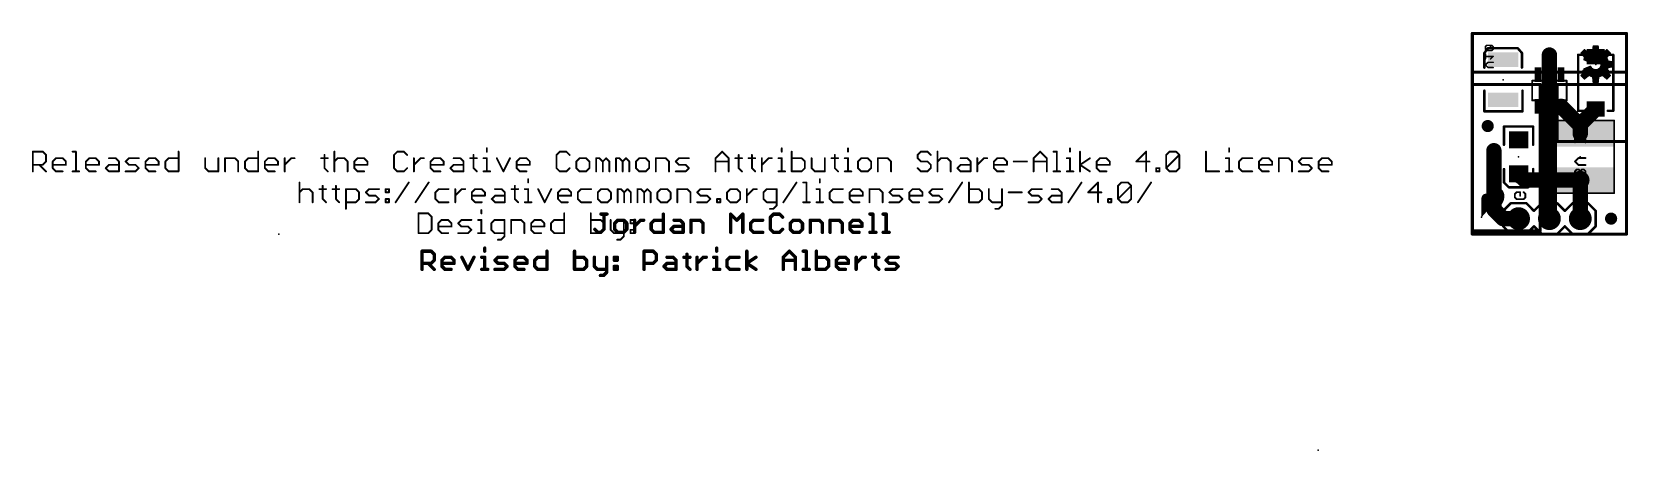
# Model space of a CAD drawing. Extents: x -119 to 13, y -18 to 17.
import ezdxf

# ---------------------------------------------------------------- set-up
doc = ezdxf.new("R2010")
doc.units = 0
for name, color, linetype in [('1', 12, 'CONTINUOUS'), ('16', 132, 'CONTINUOUS'), ('17', 110, 'CONTINUOUS'), ('18', 110, 'CONTINUOUS'), ('20', 53, 'CONTINUOUS'), ('21', 53, 'CONTINUOUS'), ('22', 53, 'CONTINUOUS'), ('23', 53, 'CONTINUOUS'), ('24', 53, 'CONTINUOUS'), ('51', 53, 'CONTINUOUS')]:
    doc.layers.add(name, color=color, linetype=linetype)

# ---------------------------------------------------------------- blocks, each defined once
blk = doc.blocks.new('RECT')
blk.add_solid([(-0.5, -0.5), (0.5, -0.5), (-0.5, 0.5), (0.5, 0.5)])
blk = doc.blocks.new('PIE')
at = {"const_width": 0.5}
blk.add_lwpolyline([(0, -0.25, 1), (0, 0.25, 1), (0, -0.25)], format="xyb", dxfattribs=at)
blk = doc.blocks.new('ROUNDP')
at = {"const_width": 0.5}
blk.add_lwpolyline([(0, -0.25, 1), (0, 0.25, 1), (0, -0.25)], format="xyb", dxfattribs=at)
blk = doc.blocks.new('ROUNDV')
at = {"const_width": 0.5}
blk.add_lwpolyline([(0, -0.25, 1), (0, 0.25, 1), (0, -0.25)], format="xyb", dxfattribs=at)

msp = doc.modelspace()

# ---------------------------------------------------------------- linework, layer by layer
at = {"layer": '1'}
for points, const_width in [([(12.7, 16.51), (0, 16.51)], 0.254), ([(0, 16.51), (0, 13.335)], 0.254), ([(12.7, 13.335), (12.7, 16.51)], 0.254), ([(0, 13.335), (12.7, 13.335)], 0.254), ([(0, 12.319), (5.588, 12.319)], 0.254), ([(0, 0.254), (0, 12.319)], 0.254), ([(5.588, 12.319), (5.588, 0.254)], 0.254), ([(6.985, 12.319), (12.7, 12.319)], 0.254), ([(6.985, 7.62), (6.985, 12.319)], 0.254), ([(12.7, 12.319), (12.7, 7.62)], 0.254), ([(8.89, 8.9209), (7.3, 10.5109)], 1.27), ([(8.89, 9.026), (10.16, 10.296)], 1.27), ([(8.89, 8.27), (8.89, 9.026)], 1.27), ([(8.89, 8.27), (8.89, 8.9209)], 1.27), ([(1.778, 2.032), (1.778, 6.858)], 1.27), ([(12.7, 7.62), (6.985, 7.62)], 0.254), ([(3.81, 4.95), (4.315, 4.445)], 1.27), ([(4.315, 4.445), (8.875, 4.445)], 1.27), ([(8.875, 4.445), (8.89, 4.43)], 1.524), ([(8.89, 4.43), (8.89, 1.27)], 1.27), ([(1.778, 2.032), (2.54, 1.27)], 1.27), ([(2.54, 1.27), (3.81, 1.27)], 1.27), ([(5.588, 0.254), (0, 0.254)], 0.254)]:
    msp.add_lwpolyline(points, dxfattribs=dict(at, const_width=const_width))
for points, const_width in [([(0, 16.5735, 1), (0, 16.4465)], 0.127), ([(0.0635, 16.51, 1), (-0.0635, 16.51)], 0.127), ([(12.7635, 16.51, 1), (12.6365, 16.51)], 0.127), ([(12.7, 16.4465, 1), (12.7, 16.5735)], 0.127), ([(0, 13.3985, 1), (0, 13.2715)], 0.127), ([(-0.0635, 13.335, 1), (0.0635, 13.335)], 0.127), ([(12.6365, 13.335, 1), (12.7635, 13.335)], 0.127), ([(12.7, 13.2715, 1), (12.7, 13.3985)], 0.127), ([(0, 12.3825, 1), (0, 12.2555)], 0.127), ([(0.0635, 12.319, 1), (-0.0635, 12.319)], 0.127), ([(5.6515, 12.319, 1), (5.5245, 12.319)], 0.127), ([(5.588, 12.2555, 1), (5.588, 12.3825)], 0.127), ([(6.985, 12.3825, 1), (6.985, 12.2555)], 0.127), ([(7.0485, 12.319, 1), (6.9215, 12.319)], 0.127), ([(12.7635, 12.319, 1), (12.6365, 12.319)], 0.127), ([(12.7, 12.2555, 1), (12.7, 12.3825)], 0.127), ([(7.5245, 10.7354, 1), (7.0755, 10.2864)], 0.635), ([(10.3845, 10.0715, 1), (9.9355, 10.5205)], 0.635), ([(9.2075, 9.026, 1), (8.5725, 9.026)], 0.635), ([(8.6655, 9.2505, 1), (9.1145, 8.8015)], 0.635), ([(9.2075, 8.9209, 1), (8.5725, 8.9209)], 0.635), ([(8.6655, 8.6964, 1), (9.1145, 9.1454)], 0.635), ([(8.5725, 8.27, 1), (9.2075, 8.27)], 0.635), ([(8.5725, 8.27, 1), (9.2075, 8.27)], 0.635), ([(2.0955, 6.858, 1), (1.4605, 6.858)], 0.635), ([(6.985, 7.6835, 1), (6.985, 7.5565)], 0.127), ([(6.9215, 7.62, 1), (7.0485, 7.62)], 0.127), ([(12.6365, 7.62, 1), (12.7635, 7.62)], 0.127), ([(12.7, 7.5565, 1), (12.7, 7.6835)], 0.127), ([(4.0345, 5.1745, 1), (3.5855, 4.7255)], 0.635), ([(4.315, 4.7625, 1), (4.315, 4.1275)], 0.635), ([(4.0905, 4.2205, 1), (4.5395, 4.6695)], 0.635), ([(9.1444, 4.7144, 1), (8.6056, 4.1756)], 0.762), ([(8.6206, 4.1606, 1), (9.1594, 4.6994)], 0.762), ([(9.2075, 4.43, 1), (8.5725, 4.43)], 0.635), ([(8.875, 4.1275, 1), (8.875, 4.7625)], 0.635), ([(2.0025, 2.2565, 1), (1.5535, 1.8075)], 0.635), ([(1.4605, 2.032, 1), (2.0955, 2.032)], 0.635), ([(2.54, 1.5875, 1), (2.54, 0.9525)], 0.635), ([(2.3155, 1.0455, 1), (2.7645, 1.4945)], 0.635), ([(3.81, 0.9525, 1), (3.81, 1.5875)], 0.635), ([(8.5725, 1.27, 1), (9.2075, 1.27)], 0.635), ([(0, 0.3175, 1), (0, 0.1905)], 0.127), ([(-0.0635, 0.254, 1), (0.0635, 0.254)], 0.127), ([(5.5245, 0.254, 1), (5.6515, 0.254)], 0.127), ([(5.588, 0.1905, 1), (5.588, 0.3175)], 0.127)]:
    msp.add_lwpolyline(points, format="xyb", dxfattribs=dict(at, const_width=const_width))
at = {"layer": '16'}
for points, const_width in [([(0, 0), (0, 16.51)], 0.254), ([(0, 16.51), (12.7, 16.51)], 0.254), ([(12.7, 16.51), (12.7, 0)], 0.254), ([(1.1854, 15.5335), (1.0795, 15.4276)], 0.127), ([(1.0795, 15.4276), (1.0795, 15.2158)], 0.127), ([(1.0795, 15.2158), (1.1854, 15.1099)], 0.127), ([(1.0795, 14.4082), (1.0795, 14.8319)], 0.127), ([(1.715, 14.6201), (1.0795, 14.6201)], 0.127), ([(1.6091, 15.5335), (1.1854, 15.5335)], 0.127), ([(1.1854, 15.1099), (1.6091, 15.5335)], 0.127), ([(1.1854, 15.1099), (1.6091, 15.1099)], 0.127), ([(1.5032, 14.4082), (1.715, 14.6201)], 0.127), ([(1.715, 15.4276), (1.6091, 15.5335)], 0.127), ([(1.6091, 15.1099), (1.715, 15.2158)], 0.127), ([(1.715, 15.2158), (1.715, 15.4276)], 0.127), ([(6.35, 1.27), (6.35, 14.732)], 1.27), ([(1.0795, 13.9184), (1.2913, 14.1303)], 0.127), ([(1.2913, 13.7066), (1.0795, 13.9184)], 0.127), ([(1.2913, 14.1303), (1.715, 14.1303)], 0.127), ([(1.715, 13.7066), (1.2913, 13.7066)], 0.127), ([(12.7, 0), (0, 0)], 0.254)]:
    msp.add_lwpolyline(points, dxfattribs=dict(at, const_width=const_width))
for points, const_width in [([(0.0635, 16.51, 1), (-0.0635, 16.51)], 0.127), ([(0, 16.5735, 1), (0, 16.4465)], 0.127), ([(12.7635, 16.51, 1), (12.6365, 16.51)], 0.127), ([(12.7, 16.4465, 1), (12.7, 16.5735)], 0.127), ([(1.057, 15.4501, 1), (1.102, 15.4052)], 0.0635), ([(1.102, 15.2382, 1), (1.057, 15.1933)], 0.0635), ([(1.0795, 14.6518, 1), (1.0795, 14.5883)], 0.0635), ([(1.1113, 15.4276, 1), (1.0478, 15.4276)], 0.0635), ([(1.0478, 15.2158, 1), (1.1113, 15.2158)], 0.0635), ([(1.1113, 14.8319, 1), (1.0478, 14.8319)], 0.0635), ([(1.1854, 15.5653, 1), (1.1854, 15.5018)], 0.0635), ([(1.1854, 15.1416, 1), (1.1854, 15.0781)], 0.0635), ([(1.163, 15.1323, 1), (1.2079, 15.0874)], 0.0635), ([(1.2079, 15.5111, 1), (1.163, 15.556)], 0.0635), ([(1.163, 15.0874, 1), (1.2079, 15.1323)], 0.0635), ([(1.4807, 14.4307, 1), (1.5256, 14.3858)], 0.0635), ([(1.6316, 15.556, 1), (1.5867, 15.5111)], 0.0635), ([(1.5867, 15.1323, 1), (1.6316, 15.0874)], 0.0635), ([(1.6316, 15.5111, 1), (1.5867, 15.556)], 0.0635), ([(1.6091, 15.5018, 1), (1.6091, 15.5653)], 0.0635), ([(1.6091, 15.0781, 1), (1.6091, 15.1416)], 0.0635), ([(1.7468, 15.4276, 1), (1.6833, 15.4276)], 0.0635), ([(1.6833, 15.2158, 1), (1.7468, 15.2158)], 0.0635), ([(1.6926, 15.4052, 1), (1.7375, 15.4501)], 0.0635), ([(1.7375, 15.1933, 1), (1.6926, 15.2382)], 0.0635), ([(1.7375, 14.5976, 1), (1.6926, 14.6425)], 0.0635), ([(1.715, 14.5883, 1), (1.715, 14.6518)], 0.0635), ([(6.6675, 14.732, 1), (6.0325, 14.732)], 0.635), ([(1.102, 13.9409, 1), (1.057, 13.896)], 0.0635), ([(1.057, 13.9409, 1), (1.102, 13.896)], 0.0635), ([(1.0478, 14.4082, 1), (1.1113, 14.4082)], 0.0635), ([(1.2913, 14.162, 1), (1.2913, 14.0985)], 0.0635), ([(1.2913, 13.7383, 1), (1.2913, 13.6748)], 0.0635), ([(1.3138, 14.1078, 1), (1.2689, 14.1527)], 0.0635), ([(1.2689, 13.6841, 1), (1.3138, 13.729)], 0.0635), ([(1.715, 14.0985, 1), (1.715, 14.162)], 0.0635), ([(1.715, 13.6748, 1), (1.715, 13.7383)], 0.0635), ([(6.0325, 1.27, 1), (6.6675, 1.27)], 0.635), ([(0, 0.0635, 1), (0, -0.0635)], 0.127), ([(-0.0635, 0, 1), (0.0635, 0)], 0.127), ([(12.6365, 0, 1), (12.7635, 0)], 0.127), ([(12.7, -0.0635, 1), (12.7, 0.0635)], 0.127)]:
    msp.add_lwpolyline(points, format="xyb", dxfattribs=dict(at, const_width=const_width))
at = {"layer": '20', "const_width": 0.254}
for points in [[(12.7, 16.51), (0, 16.51)], [(0, 16.51), (0, 0)], [(12.7, 0), (12.7, 16.51)], [(0, 0), (12.7, 0)]]:
    msp.add_lwpolyline(points, dxfattribs=at)
at = {"layer": '20', "const_width": 0.127}
for points in [[(0, 16.5735, 1), (0, 16.4465)], [(0.0635, 16.51, 1), (-0.0635, 16.51)], [(12.7635, 16.51, 1), (12.6365, 16.51)], [(12.7, 16.4465, 1), (12.7, 16.5735)], [(0, 0.0635, 1), (0, -0.0635)], [(-0.0635, 0, 1), (0.0635, 0)], [(12.6365, 0, 1), (12.7635, 0)], [(12.7, -0.0635, 1), (12.7, 0.0635)]]:
    msp.add_lwpolyline(points, format="xyb", dxfattribs=at)
at = {"layer": '21'}
for points, const_width in [([(1.29, 15.3), (0.99, 14.9)], 0.2032), ([(0.99, 14.9), (0.99, 13.7)], 0.2032), ([(3.74, 15.3), (1.29, 15.3)], 0.2032), ([(4.09, 14.9), (3.74, 15.3)], 0.2032), ([(4.09, 13.7), (4.09, 14.9)], 0.2032), ([(8.71, 10.146), (8.71, 14.746)], 0.2032), ([(8.71, 14.746), (9.16, 14.746)], 0.2032), ([(11.16, 14.746), (11.61, 14.746)], 0.2032), ([(11.61, 14.746), (11.61, 10.146)], 0.2032), ([(9.16, 13.446), (11.16, 13.446)], 0.2032), ([(0.99, 10.1), (0.99, 11.8)], 0.2032), ([(4.14, 11.8), (4.14, 10.1)], 0.2032), ([(4.9276, 11.0006), (4.9276, 12.6214)], 0.1524), ([(4.9276, 12.6214), (5.0224, 12.6214)], 0.1524), ([(5.8276, 12.6214), (5.9224, 12.6214)], 0.1524), ([(6.7776, 12.6214), (6.8724, 12.6214)], 0.1524), ([(7.6776, 12.6214), (7.7724, 12.6214)], 0.1524), ([(7.7724, 12.6214), (7.7724, 11.0006)], 0.1524), ([(5.0224, 11.0006), (4.9276, 11.0006)], 0.1524), ([(6.8724, 11.0006), (5.8276, 11.0006)], 0.1524), ([(7.7724, 11.0006), (7.6776, 11.0006)], 0.1524), ([(4.14, 10.1), (0.99, 10.1)], 0.2032), ([(9.16, 10.146), (8.71, 10.146)], 0.2032), ([(11.61, 10.146), (11.16, 10.146)], 0.2032), ([(2.61, 7.35), (2.61, 8.85)], 0.2032), ([(2.61, 8.85), (5.01, 8.85)], 0.2032), ([(5.01, 8.85), (5.01, 7.35)], 0.2032), ([(2.61, 5.35), (2.61, 4.25)], 0.2032), ([(5.01, 4.25), (5.01, 5.35)], 0.2032), ([(1.3565, 3.9503), (1.3297, 3.8811)], 0.0254), ([(1.3513, 3.937), (1.836, 3.937)], 0.0254), ([(1.3996, 4.0107), (1.3565, 3.9503)], 0.0254), ([(1.3651, 3.9624), (1.8472, 3.9624)], 0.0254), ([(1.3832, 3.9878), (1.863, 3.9878)], 0.0254), ([(1.4692, 4.0766), (1.3996, 4.0107)], 0.0254), ([(1.4022, 4.0132), (1.8846, 4.0132)], 0.0254), ([(1.4291, 4.0386), (1.9117, 4.0386)], 0.0254), ([(1.4559, 4.064), (1.9588, 4.064)], 0.0254), ([(1.5469, 4.1326), (1.4692, 4.0766)], 0.0254), ([(1.487, 4.0894), (2.126, 4.0894)], 0.0254), ([(1.5222, 4.1148), (2.0934, 4.1148)], 0.0254), ([(1.6249, 4.1714), (1.5469, 4.1326)], 0.0254), ([(1.5622, 4.1402), (2.0437, 4.1402)], 0.0254), ([(1.6132, 4.1656), (1.9851, 4.1656)], 0.0254), ([(1.7089, 4.1946), (1.6249, 4.1714)], 0.0254), ([(1.696, 4.191), (1.8924, 4.191)], 0.0254), ([(1.7958, 4.2012), (1.7089, 4.1946)], 0.0254), ([(1.8859, 4.1927), (1.7958, 4.2012)], 0.0254), ([(1.8238, 3.8964), (1.8404, 3.9514)], 0.0254), ([(1.8404, 3.9514), (1.8707, 4.0003)], 0.0254), ([(1.8707, 4.0003), (1.9127, 4.0395)], 0.0254), ([(1.9736, 4.1707), (1.8859, 4.1927)], 0.0254), ([(1.9127, 4.0395), (1.9635, 4.0665)], 0.0254), ([(1.9635, 4.0665), (2.0147, 4.081)], 0.0254), ([(1.9965, 4.1605), (1.9736, 4.1707)], 0.0254), ([(2.0321, 4.1453), (1.9965, 4.1605)], 0.0254), ([(2.0147, 4.081), (2.0676, 4.0869)], 0.0254), ([(2.0825, 4.1232), (2.0321, 4.1453)], 0.0254), ([(2.0676, 4.0869), (2.1286, 4.0869)], 0.0254), ([(2.126, 4.0894), (2.0825, 4.1232)], 0.0254), ([(2.1285, 4.0869), (2.126, 4.0894)], 0.0254), ([(2.1286, 4.0869), (2.1285, 4.0869)], 0.0254), ([(2.61, 4.25), (3.01, 3.85)], 0.2032), ([(3.01, 3.85), (4.61, 3.85)], 0.2032), ([(4.61, 3.85), (5.01, 4.25)], 0.2032), ([(0.7691, 2.999), (0.7621, 2.9159)], 0.0254), ([(0.7621, 2.9159), (0.7621, 1.3995)], 0.0254), ([(0.7621, 2.8956), (2.6042, 2.8956)], 0.0254), ([(0.7621, 2.8702), (2.6004, 2.8702)], 0.0254), ([(0.7621, 2.8448), (2.5941, 2.8448)], 0.0254), ([(0.7621, 2.8194), (2.5854, 2.8194)], 0.0254), ([(0.7621, 2.794), (2.5766, 2.794)], 0.0254), ([(0.7621, 2.7686), (2.5679, 2.7686)], 0.0254), ([(0.7621, 2.7432), (2.5591, 2.7432)], 0.0254), ([(0.7621, 2.7178), (2.5504, 2.7178)], 0.0254), ([(0.7621, 2.6924), (2.5416, 2.6924)], 0.0254), ([(0.7621, 2.667), (2.5311, 2.667)], 0.0254), ([(0.7621, 2.6416), (2.5168, 2.6416)], 0.0254), ([(0.7621, 2.6162), (2.5025, 2.6162)], 0.0254), ([(0.7625, 2.921), (1.3362, 2.921)], 0.0254), ([(0.7647, 2.9464), (1.2614, 2.9464)], 0.0254), ([(0.7668, 2.9718), (1.2192, 2.9718)], 0.0254), ([(0.7689, 2.9972), (1.1897, 2.9972)], 0.0254), ([(0.7931, 3.0789), (0.7691, 2.999)], 0.0254), ([(0.7761, 3.0226), (1.1689, 3.0226)], 0.0254), ([(0.7838, 3.048), (1.1559, 3.048)], 0.0254), ([(0.7914, 3.0734), (1.1473, 3.0734)], 0.0254), ([(0.8332, 3.1521), (0.7931, 3.0789)], 0.0254), ([(0.804, 3.0988), (1.1416, 3.0988)], 0.0254), ([(0.8179, 3.1242), (1.1408, 3.1242)], 0.0254), ([(0.8318, 3.1496), (1.1411, 3.1496)], 0.0254), ([(0.8802, 3.2071), (0.8332, 3.1521)], 0.0254), ([(0.8528, 3.175), (1.1467, 3.175)], 0.0254), ([(0.8745, 3.2004), (1.1547, 3.2004)], 0.0254), ([(0.9372, 3.2515), (0.8802, 3.2071)], 0.0254), ([(0.9042, 3.2258), (1.1769, 3.2258)], 0.0254), ([(0.9368, 3.2512), (1.2119, 3.2512)], 0.0254), ([(1.002, 3.2836), (0.9372, 3.2515)], 0.0254), ([(0.9879, 3.2766), (1.2469, 3.2766)], 0.0254), ([(1.0719, 3.302), (1.002, 3.2836)], 0.0254), ([(1.1659, 3.3094), (1.0719, 3.302)], 0.0254), ([(1.0719, 3.302), (1.2599, 3.302)], 0.0254), ([(1.1408, 3.1483), (1.1507, 3.1928)], 0.0254), ([(1.1408, 3.1027), (1.1408, 3.1483)], 0.0254), ([(1.1507, 3.0582), (1.1408, 3.1027)], 0.0254), ([(1.1507, 3.1928), (1.1597, 3.2099)], 0.0254), ([(1.1729, 3.0148), (1.1507, 3.0582)], 0.0254), ([(1.1597, 3.2099), (1.1735, 3.2233)], 0.0254), ([(1.2599, 3.302), (1.1659, 3.3094)], 0.0254), ([(1.2066, 2.9794), (1.1729, 3.0148)], 0.0254), ([(1.1735, 3.2233), (1.2574, 3.2842)], 0.0254), ([(1.27, 2.9412), (1.2066, 2.9794)], 0.0254), ([(1.2574, 3.2842), (1.2731, 3.2926)], 0.0254), ([(1.3082, 3.2944), (1.2599, 3.302)], 0.0254), ([(1.3408, 2.9196), (1.27, 2.9412)], 0.0254), ([(1.2731, 3.2926), (1.2905, 3.2961)], 0.0254), ([(1.2905, 3.2961), (1.3082, 3.2944)], 0.0254), ([(1.3297, 3.8811), (1.3211, 3.8074)], 0.0254), ([(1.3211, 3.8074), (1.331, 3.7339)], 0.0254), ([(1.3214, 3.81), (1.8374, 3.81)], 0.0254), ([(1.3242, 3.7846), (1.848, 3.7846)], 0.0254), ([(1.3244, 3.8354), (1.8279, 3.8354)], 0.0254), ([(1.3273, 3.8608), (1.8228, 3.8608)], 0.0254), ([(1.3276, 3.7592), (1.8625, 3.7592)], 0.0254), ([(1.331, 3.7339), (1.359, 3.6652)], 0.0254), ([(1.3311, 3.7338), (1.8782, 3.7338)], 0.0254), ([(1.3317, 3.8862), (1.8234, 3.8862)], 0.0254), ([(1.4148, 2.9159), (1.3408, 2.9196)], 0.0254), ([(1.3414, 3.7084), (1.8993, 3.7084)], 0.0254), ([(1.3415, 3.9116), (1.8284, 3.9116)], 0.0254), ([(1.3518, 3.683), (1.9229, 3.683)], 0.0254), ([(1.359, 3.6652), (1.4776, 3.4894)], 0.0254), ([(1.3641, 3.6576), (1.9525, 3.6576)], 0.0254), ([(1.3813, 3.6322), (1.9865, 3.6322)], 0.0254), ([(1.3984, 3.6068), (2.0217, 3.6068)], 0.0254), ([(1.4781, 2.926), (1.4148, 2.9159)], 0.0254), ([(1.4155, 3.5814), (2.0598, 3.5814)], 0.0254), ([(1.4327, 3.556), (2.1244, 3.556)], 0.0254), ([(1.4468, 2.921), (2.6081, 2.921)], 0.0254), ([(1.4498, 3.5306), (2.5188, 3.5306)], 0.0254), ([(1.4669, 3.5052), (2.5324, 3.5052)], 0.0254), ([(1.4776, 3.4894), (1.6231, 3.335)], 0.0254), ([(1.5388, 2.9465), (1.4781, 2.926)], 0.0254), ([(1.4866, 3.4798), (2.5461, 3.4798)], 0.0254), ([(1.5106, 3.4544), (2.5597, 3.4544)], 0.0254), ([(1.5345, 3.429), (2.5705, 3.429)], 0.0254), ([(1.5385, 2.9464), (2.6119, 2.9464)], 0.0254), ([(1.5952, 2.9769), (1.5388, 2.9465)], 0.0254), ([(1.5584, 3.4036), (2.5796, 3.4036)], 0.0254), ([(1.5824, 3.3782), (2.5887, 3.3782)], 0.0254), ([(1.5857, 2.9718), (2.6158, 2.9718)], 0.0254), ([(1.64, 3.0154), (1.5952, 2.9769)], 0.0254), ([(1.6063, 3.3528), (2.5978, 3.3528)], 0.0254), ([(1.6189, 2.9972), (2.6196, 2.9972)], 0.0254), ([(1.6231, 3.335), (1.6614, 3.2901)], 0.0254), ([(1.6296, 3.3274), (2.6041, 3.3274)], 0.0254), ([(1.6734, 3.0641), (1.64, 3.0154)], 0.0254), ([(1.645, 3.0226), (2.6235, 3.0226)], 0.0254), ([(1.6512, 3.302), (2.6092, 3.302)], 0.0254), ([(1.6614, 3.2901), (1.6869, 3.2368)], 0.0254), ([(1.6624, 3.048), (2.6273, 3.048)], 0.0254), ([(1.6679, 3.2766), (2.6142, 3.2766)], 0.0254), ([(1.693, 3.1198), (1.6734, 3.0641)], 0.0254), ([(1.6767, 3.0734), (2.6265, 3.0734)], 0.0254), ([(1.68, 3.2512), (2.6193, 3.2512)], 0.0254), ([(1.6856, 3.0988), (2.6258, 3.0988)], 0.0254), ([(1.6869, 3.2368), (1.6976, 3.1787)], 0.0254), ([(1.6889, 3.2258), (2.6218, 3.2258)], 0.0254), ([(1.6976, 3.1787), (1.693, 3.1198)], 0.0254), ([(1.6934, 3.1242), (2.625, 3.1242)], 0.0254), ([(1.6936, 3.2004), (2.6226, 3.2004)], 0.0254), ([(1.6954, 3.1496), (2.6242, 3.1496)], 0.0254), ([(1.6974, 3.175), (2.6234, 3.175)], 0.0254), ([(1.8224, 3.863), (1.8238, 3.8964)], 0.0254), ([(1.8289, 3.8303), (1.8224, 3.863)], 0.0254), ([(1.8504, 3.7788), (1.8289, 3.8303)], 0.0254), ([(1.8797, 3.7313), (1.8504, 3.7788)], 0.0254), ([(1.916, 3.6889), (1.8797, 3.7313)], 0.0254), ([(1.9584, 3.6525), (1.916, 3.6889)], 0.0254), ([(2.0498, 3.5865), (1.9584, 3.6525)], 0.0254), ([(2.1011, 3.5603), (2.0498, 3.5865)], 0.0254), ([(2.1577, 3.5499), (2.1011, 3.5603)], 0.0254), ([(2.2149, 3.556), (2.1577, 3.5499)], 0.0254), ([(2.2353, 3.5636), (2.2149, 3.556)], 0.0254), ([(2.2149, 3.556), (2.5005, 3.556)], 0.0254), ([(2.2742, 3.5904), (2.2353, 3.5636)], 0.0254), ([(2.2611, 3.5814), (2.4803, 3.5814)], 0.0254), ([(2.3038, 3.6271), (2.2742, 3.5904)], 0.0254), ([(2.2874, 3.6068), (2.46, 3.6068)], 0.0254), ([(2.3095, 3.6406), (2.3038, 3.6271)], 0.0254), ([(2.306, 3.6322), (2.4398, 3.6322)], 0.0254), ([(2.3115, 3.6551), (2.3095, 3.6406)], 0.0254), ([(2.4241, 3.6519), (2.3115, 3.744)], 0.0254), ([(2.3115, 3.744), (2.3115, 3.6551)], 0.0254), ([(2.3115, 3.7338), (2.324, 3.7338)], 0.0254), ([(2.3115, 3.7084), (2.355, 3.7084)], 0.0254), ([(2.3115, 3.683), (2.3861, 3.683)], 0.0254), ([(2.3115, 3.6576), (2.4171, 3.6576)], 0.0254), ([(2.5147, 3.5382), (2.4241, 3.6519)], 0.0254), ([(2.441, 2.507), (2.5357, 2.6751)], 0.0254), ([(3.175, 2.54), (2.54, 1.905)], 0.2032), ([(2.5648, 3.4448), (2.5147, 3.5382)], 0.0254), ([(2.5357, 2.6751), (2.5985, 2.8575)], 0.0254), ([(2.6006, 3.345), (2.5648, 3.4448)], 0.0254), ([(2.5985, 2.8575), (2.6273, 3.0482)], 0.0254), ([(2.6213, 3.241), (2.6006, 3.345)], 0.0254), ([(2.6273, 3.0482), (2.6213, 3.241)], 0.0254), ([(3.175, 2.54), (4.445, 2.54)], 0.2032), ([(4.445, 2.54), (5.08, 1.905)], 0.2032), ([(5.08, 1.905), (5.715, 2.54)], 0.2032), ([(5.715, 2.54), (6.985, 2.54)], 0.2032), ([(6.985, 2.54), (7.62, 1.905)], 0.2032), ([(7.62, 1.905), (8.255, 2.54)], 0.2032), ([(8.255, 2.54), (9.525, 2.54)], 0.2032), ([(9.525, 2.54), (10.16, 1.905)], 0.2032), ([(0.7621, 2.5908), (2.4882, 2.5908)], 0.0254), ([(0.7621, 2.5654), (2.4739, 2.5654)], 0.0254), ([(0.7621, 2.54), (2.4596, 2.54)], 0.0254), ([(0.7621, 2.5146), (2.4453, 2.5146)], 0.0254), ([(0.7621, 2.4892), (2.4268, 2.4892)], 0.0254), ([(0.7621, 2.4638), (2.4065, 2.4638)], 0.0254), ([(0.7621, 2.4384), (2.3862, 2.4384)], 0.0254), ([(0.7621, 2.413), (2.3659, 2.413)], 0.0254), ([(0.7621, 2.3876), (2.3433, 2.3876)], 0.0254), ([(0.7621, 2.3622), (2.3164, 2.3622)], 0.0254), ([(0.7621, 2.3368), (2.2894, 2.3368)], 0.0254), ([(0.7621, 2.3114), (2.2625, 2.3114)], 0.0254), ([(0.7621, 2.286), (2.2309, 2.286)], 0.0254), ([(0.7621, 2.2606), (2.1949, 2.2606)], 0.0254), ([(0.7621, 2.2352), (2.1589, 2.2352)], 0.0254), ([(0.7621, 2.2098), (2.1181, 2.2098)], 0.0254), ([(0.7621, 2.1844), (2.066, 2.1844)], 0.0254), ([(0.7621, 2.159), (2.0139, 2.159)], 0.0254), ([(0.7621, 2.1336), (1.9254, 2.1336)], 0.0254), ([(0.7621, 2.1082), (1.7425, 2.1082)], 0.0254), ([(0.7621, 2.0828), (1.4291, 2.0828)], 0.0254), ([(0.7621, 2.0574), (1.3864, 2.0574)], 0.0254), ([(0.7621, 2.032), (1.3437, 2.032)], 0.0254), ([(0.7621, 2.0066), (1.3134, 2.0066)], 0.0254), ([(0.7621, 1.9812), (1.2857, 1.9812)], 0.0254), ([(0.7621, 1.9558), (1.258, 1.9558)], 0.0254), ([(0.7621, 1.3995), (1.2497, 1.9482)], 0.0254), ([(0.7621, 1.9304), (1.2339, 1.9304)], 0.0254), ([(0.7621, 1.905), (1.2113, 1.905)], 0.0254), ([(0.7621, 1.8796), (1.1887, 1.8796)], 0.0254), ([(0.7621, 1.8542), (1.1662, 1.8542)], 0.0254), ([(0.7621, 1.8288), (1.1436, 1.8288)], 0.0254), ([(0.7621, 1.8034), (1.121, 1.8034)], 0.0254), ([(0.7621, 1.778), (1.0985, 1.778)], 0.0254), ([(0.7621, 1.7526), (1.0759, 1.7526)], 0.0254), ([(0.7621, 1.7272), (1.0533, 1.7272)], 0.0254), ([(0.7621, 1.7018), (1.0307, 1.7018)], 0.0254), ([(0.7621, 1.6764), (1.0082, 1.6764)], 0.0254), ([(0.7621, 1.651), (0.9856, 1.651)], 0.0254), ([(0.7621, 1.6256), (0.963, 1.6256)], 0.0254), ([(0.7621, 1.6002), (0.9405, 1.6002)], 0.0254), ([(0.7621, 1.5748), (0.9179, 1.5748)], 0.0254), ([(0.7621, 1.5494), (0.8953, 1.5494)], 0.0254), ([(0.7621, 1.524), (0.8727, 1.524)], 0.0254), ([(0.7621, 1.4986), (0.8502, 1.4986)], 0.0254), ([(0.7621, 1.4732), (0.8276, 1.4732)], 0.0254), ([(0.7621, 1.4478), (0.805, 1.4478)], 0.0254), ([(0.7621, 1.4224), (0.7824, 1.4224)], 0.0254), ([(1.2497, 1.9482), (1.3365, 2.0277)], 0.0254), ([(1.3365, 2.0277), (1.4377, 2.0879)], 0.0254), ([(1.4377, 2.0879), (1.4749, 2.1014)], 0.0254), ([(1.4749, 2.1014), (1.5139, 2.1082)], 0.0254), ([(1.5139, 2.1082), (1.7425, 2.1082)], 0.0254), ([(1.7425, 2.1082), (1.8788, 2.1206)], 0.0254), ([(1.8788, 2.1206), (2.0107, 2.1574)], 0.0254), ([(2.0107, 2.1574), (2.1337, 2.2174)], 0.0254), ([(2.1337, 2.2174), (2.2494, 2.2991)], 0.0254), ([(2.2494, 2.2991), (2.3526, 2.3963)], 0.0254), ([(2.3526, 2.3963), (2.441, 2.507)], 0.0254), ([(2.54, 1.905), (2.54, 0.635)], 0.2032), ([(10.16, 1.905), (10.16, 0.635)], 0.2032), ([(2.54, 0.635), (3.175, 0)], 0.2032), ([(4.445, 0), (3.175, 0)], 0.2032), ([(5.08, 0.635), (4.445, 0)], 0.2032), ([(5.715, 0), (5.08, 0.635)], 0.2032), ([(6.985, 0), (5.715, 0)], 0.2032), ([(7.62, 0.635), (6.985, 0)], 0.2032), ([(8.255, 0), (7.62, 0.635)], 0.2032), ([(9.525, 0), (8.255, 0)], 0.2032), ([(10.16, 0.635), (9.525, 0)], 0.2032)]:
    msp.add_lwpolyline(points, dxfattribs=dict(at, const_width=const_width))
for points, const_width in [([(1.0408, 14.9, 1), (0.9392, 14.9)], 0.1016), ([(0.9494, 14.9305, 1), (1.0306, 14.8695)], 0.1016), ([(1.29, 15.3508, 1), (1.29, 15.2492)], 0.1016), ([(1.3306, 15.2695, 1), (1.2494, 15.3305)], 0.1016), ([(3.7782, 15.3335, 1), (3.7018, 15.2665)], 0.1016), ([(3.74, 15.2492, 1), (3.74, 15.3508)], 0.1016), ([(4.1408, 14.9, 1), (4.0392, 14.9)], 0.1016), ([(4.0518, 14.8665, 1), (4.1282, 14.9335)], 0.1016), ([(8.7608, 14.746, 1), (8.6592, 14.746)], 0.1016), ([(8.71, 14.7968, 1), (8.71, 14.6952)], 0.1016), ([(9.16, 14.6952, 1), (9.16, 14.7968)], 0.1016), ([(11.16, 14.7968, 1), (11.16, 14.6952)], 0.1016), ([(11.6608, 14.746, 1), (11.5592, 14.746)], 0.1016), ([(11.61, 14.6952, 1), (11.61, 14.7968)], 0.1016), ([(0.9392, 13.7, 1), (1.0408, 13.7)], 0.1016), ([(4.0392, 13.7, 1), (4.1408, 13.7)], 0.1016), ([(9.16, 13.4968, 1), (9.16, 13.3952)], 0.1016), ([(11.16, 13.3952, 1), (11.16, 13.4968)], 0.1016), ([(1.0408, 11.8, 1), (0.9392, 11.8)], 0.1016), ([(4.1908, 11.8, 1), (4.0892, 11.8)], 0.1016), ([(4.9657, 12.6214, 1), (4.8895, 12.6214)], 0.0762), ([(4.9276, 12.6595, 1), (4.9276, 12.5833)], 0.0762), ([(5.0224, 12.5833, 1), (5.0224, 12.6595)], 0.0762), ([(5.8276, 12.6595, 1), (5.8276, 12.5833)], 0.0762), ([(5.9224, 12.5833, 1), (5.9224, 12.6595)], 0.0762), ([(6.7776, 12.6595, 1), (6.7776, 12.5833)], 0.0762), ([(6.8724, 12.5833, 1), (6.8724, 12.6595)], 0.0762), ([(7.6776, 12.6595, 1), (7.6776, 12.5833)], 0.0762), ([(7.8105, 12.6214, 1), (7.7343, 12.6214)], 0.0762), ([(7.7724, 12.5833, 1), (7.7724, 12.6595)], 0.0762), ([(4.9276, 11.0387, 1), (4.9276, 10.9625)], 0.0762), ([(4.8895, 11.0006, 1), (4.9657, 11.0006)], 0.0762), ([(5.0224, 10.9625, 1), (5.0224, 11.0387)], 0.0762), ([(5.8276, 11.0387, 1), (5.8276, 10.9625)], 0.0762), ([(6.8724, 10.9625, 1), (6.8724, 11.0387)], 0.0762), ([(7.6776, 11.0387, 1), (7.6776, 10.9625)], 0.0762), ([(7.7343, 11.0006, 1), (7.8105, 11.0006)], 0.0762), ([(7.7724, 10.9625, 1), (7.7724, 11.0387)], 0.0762), ([(0.99, 10.1508, 1), (0.99, 10.0492)], 0.1016), ([(0.9392, 10.1, 1), (1.0408, 10.1)], 0.1016), ([(4.0892, 10.1, 1), (4.1908, 10.1)], 0.1016), ([(4.14, 10.0492, 1), (4.14, 10.1508)], 0.1016), ([(8.71, 10.1968, 1), (8.71, 10.0952)], 0.1016), ([(8.6592, 10.146, 1), (8.7608, 10.146)], 0.1016), ([(9.16, 10.0952, 1), (9.16, 10.1968)], 0.1016), ([(11.16, 10.1968, 1), (11.16, 10.0952)], 0.1016), ([(11.5592, 10.146, 1), (11.6608, 10.146)], 0.1016), ([(11.61, 10.0952, 1), (11.61, 10.1968)], 0.1016), ([(2.6608, 8.85, 1), (2.5592, 8.85)], 0.1016), ([(2.61, 8.9008, 1), (2.61, 8.7992)], 0.1016), ([(5.0608, 8.85, 1), (4.9592, 8.85)], 0.1016), ([(5.01, 8.7992, 1), (5.01, 8.9008)], 0.1016), ([(2.5592, 7.35, 1), (2.6608, 7.35)], 0.1016), ([(4.9592, 7.35, 1), (5.0608, 7.35)], 0.1016), ([(2.6608, 5.35, 1), (2.5592, 5.35)], 0.1016), ([(5.0608, 5.35, 1), (4.9592, 5.35)], 0.1016), ([(1.3513, 3.9434, 1), (1.3513, 3.9307)], 0.0127), ([(1.3513, 3.954, 1), (1.3616, 3.9466)], 0.0127), ([(1.3624, 3.948, 1), (1.3505, 3.9526)], 0.0127), ([(1.3651, 3.9688, 1), (1.3651, 3.9561)], 0.0127), ([(1.3832, 3.9941, 1), (1.3832, 3.9815)], 0.0127), ([(1.3952, 4.0153, 1), (1.404, 4.0061)], 0.0127), ([(1.4048, 4.007, 1), (1.3944, 4.0144)], 0.0127), ([(1.4022, 4.0196, 1), (1.4022, 4.0069)], 0.0127), ([(1.4291, 4.045, 1), (1.4291, 4.0323)], 0.0127), ([(1.4559, 4.0704, 1), (1.4559, 4.0576)], 0.0127), ([(1.4655, 4.0817, 1), (1.4729, 4.0714)], 0.0127), ([(1.4736, 4.0719, 1), (1.4648, 4.0812)], 0.0127), ([(1.487, 4.0958, 1), (1.487, 4.0831)], 0.0127), ([(1.5222, 4.1212, 1), (1.5222, 4.1084)], 0.0127), ([(1.5441, 4.1383, 1), (1.5497, 4.1269)], 0.0127), ([(1.5506, 4.1274, 1), (1.5432, 4.1378)], 0.0127), ([(1.5622, 4.1466, 1), (1.5622, 4.1338)], 0.0127), ([(1.6132, 4.172, 1), (1.6132, 4.1593)], 0.0127), ([(1.6232, 4.1775, 1), (1.6266, 4.1653)], 0.0127), ([(1.6277, 4.1657, 1), (1.6221, 4.1771)], 0.0127), ([(1.696, 4.1974, 1), (1.696, 4.1846)], 0.0127), ([(1.7084, 4.2009, 1), (1.7094, 4.1882)], 0.0127), ([(1.7106, 4.1885, 1), (1.7072, 4.2007)], 0.0127), ([(1.7964, 4.2075, 1), (1.7952, 4.1949)], 0.0127), ([(1.7963, 4.1949, 1), (1.7953, 4.2075)], 0.0127), ([(1.835, 3.9548, 1), (1.8458, 3.9481)], 0.0127), ([(1.8465, 3.9496, 1), (1.8343, 3.9533)], 0.0127), ([(1.836, 3.9307, 1), (1.836, 3.9434)], 0.0127), ([(1.8472, 3.9561, 1), (1.8472, 3.9688)], 0.0127), ([(1.863, 3.9815, 1), (1.863, 3.9941)], 0.0127), ([(1.8664, 4.0049, 1), (1.8751, 3.9956)], 0.0127), ([(1.8761, 3.9969, 1), (1.8653, 4.0036)], 0.0127), ([(1.8874, 4.1988, 1), (1.8843, 4.1865)], 0.0127), ([(1.8846, 4.0069, 1), (1.8846, 4.0196)], 0.0127), ([(1.8852, 4.1863, 1), (1.8865, 4.199)], 0.0127), ([(1.8924, 4.1846, 1), (1.8924, 4.1974)], 0.0127), ([(1.9098, 4.0451, 1), (1.9157, 4.0339)], 0.0127), ([(1.9171, 4.0349, 1), (1.9084, 4.0442)], 0.0127), ([(1.9117, 4.0323, 1), (1.9117, 4.045)], 0.0127), ([(1.9618, 4.0726, 1), (1.9652, 4.0604)], 0.0127), ([(1.9588, 4.0576, 1), (1.9588, 4.0704)], 0.0127), ([(1.9665, 4.0609, 1), (1.9605, 4.0721)], 0.0127), ([(1.9762, 4.1765, 1), (1.971, 4.1649)], 0.0127), ([(1.9721, 4.1645, 1), (1.9751, 4.1769)], 0.0127), ([(1.9851, 4.1593, 1), (1.9851, 4.172)], 0.0127), ([(1.999, 4.1663, 1), (1.994, 4.1547)], 0.0127), ([(1.9939, 4.1547, 1), (1.9991, 4.1663)], 0.0127), ([(2.014, 4.0873, 1), (2.0154, 4.0747)], 0.0127), ([(2.0164, 4.0749, 1), (2.013, 4.0871)], 0.0127), ([(2.0346, 4.1511, 1), (2.0296, 4.1395)], 0.0127), ([(2.0296, 4.1395, 1), (2.0346, 4.1511)], 0.0127), ([(2.0437, 4.1338, 1), (2.0437, 4.1466)], 0.0127), ([(2.0676, 4.0933, 1), (2.0676, 4.0805)], 0.0127), ([(2.0683, 4.0806, 1), (2.0669, 4.0932)], 0.0127), ([(2.0864, 4.1282, 1), (2.0786, 4.1182)], 0.0127), ([(2.08, 4.1174, 1), (2.0851, 4.129)], 0.0127), ([(2.0934, 4.1084, 1), (2.0934, 4.1212)], 0.0127), ([(2.1305, 4.0939, 1), (2.1215, 4.0849)], 0.0127), ([(2.1285, 4.0933, 1), (2.1285, 4.0805)], 0.0127), ([(2.1221, 4.0844, 1), (2.1299, 4.0944)], 0.0127), ([(2.124, 4.0824, 1), (2.133, 4.0914)], 0.0127), ([(2.126, 4.0831, 1), (2.126, 4.0958)], 0.0127), ([(2.1286, 4.0805, 1), (2.1286, 4.0933)], 0.0127), ([(2.1286, 4.0805, 1), (2.1286, 4.0933)], 0.0127), ([(2.6459, 4.2859, 1), (2.5741, 4.2141)], 0.1016), ([(2.5592, 4.25, 1), (2.6608, 4.25)], 0.1016), ([(3.01, 3.9008, 1), (3.01, 3.7992)], 0.1016), ([(4.61, 3.7992, 1), (4.61, 3.9008)], 0.1016), ([(4.9592, 4.25, 1), (5.0608, 4.25)], 0.1016), ([(5.0459, 4.2141, 1), (4.9741, 4.2859)], 0.1016), ([(0.7558, 2.9164, 1), (0.7684, 2.9154)], 0.0127), ([(0.7621, 2.8512, 1), (0.7621, 2.8385)], 0.0127), ([(0.7621, 2.8258, 1), (0.7621, 2.8131)], 0.0127), ([(0.7621, 2.775, 1), (0.7621, 2.7623)], 0.0127), ([(0.7621, 2.7496, 1), (0.7621, 2.7369)], 0.0127), ([(0.7621, 2.6734, 1), (0.7621, 2.6607)], 0.0127), ([(0.7684, 2.9159, 1), (0.7558, 2.9159)], 0.0127), ([(0.7621, 2.9019, 1), (0.7621, 2.8893)], 0.0127), ([(0.7621, 2.8765, 1), (0.7621, 2.8639)], 0.0127), ([(0.7621, 2.8003, 1), (0.7621, 2.7877)], 0.0127), ([(0.7621, 2.7241, 1), (0.7621, 2.7115)], 0.0127), ([(0.7621, 2.6987, 1), (0.7621, 2.6861)], 0.0127), ([(0.7621, 2.6479, 1), (0.7621, 2.6353)], 0.0127), ([(0.7621, 2.6225, 1), (0.7621, 2.6099)], 0.0127), ([(0.7625, 2.9274, 1), (0.7625, 2.9147)], 0.0127), ([(0.7647, 2.9527, 1), (0.7647, 2.9401)], 0.0127), ([(0.7668, 2.9781, 1), (0.7668, 2.9655)], 0.0127), ([(0.7689, 3.0036, 1), (0.7689, 2.9909)], 0.0127), ([(0.7754, 2.9985, 1), (0.7627, 2.9996)], 0.0127), ([(0.763, 3.0009, 1), (0.7751, 2.9972)], 0.0127), ([(0.7761, 3.029, 1), (0.7761, 3.0163)], 0.0127), ([(0.7838, 3.0543, 1), (0.7838, 3.0417)], 0.0127), ([(0.7914, 3.0798, 1), (0.7914, 3.0671)], 0.0127), ([(0.7875, 3.082, 1), (0.7987, 3.0759)], 0.0127), ([(0.7992, 3.0771, 1), (0.787, 3.0808)], 0.0127), ([(0.804, 3.1052, 1), (0.804, 3.0925)], 0.0127), ([(0.8179, 3.1305, 1), (0.8179, 3.1179)], 0.0127), ([(0.8318, 3.1559, 1), (0.8318, 3.1433)], 0.0127), ([(0.8284, 3.1562, 1), (0.838, 3.148)], 0.0127), ([(0.8388, 3.149, 1), (0.8276, 3.1552)], 0.0127), ([(0.8528, 3.1814, 1), (0.8528, 3.1687)], 0.0127), ([(0.8745, 3.2067, 1), (0.8745, 3.1941)], 0.0127), ([(0.8763, 3.2121, 1), (0.8841, 3.2021)], 0.0127), ([(0.885, 3.203, 1), (0.8753, 3.2112)], 0.0127), ([(0.9042, 3.2321, 1), (0.9042, 3.2195)], 0.0127), ([(0.9368, 3.2576, 1), (0.9368, 3.2449)], 0.0127), ([(0.9344, 3.2572, 1), (0.94, 3.2458)], 0.0127), ([(0.9411, 3.2465, 1), (0.9333, 3.2565)], 0.0127), ([(0.9879, 3.283, 1), (0.9879, 3.2703)], 0.0127), ([(1.0004, 3.2897, 1), (1.0036, 3.2774)], 0.0127), ([(1.0048, 3.2779, 1), (0.9992, 3.2893)], 0.0127), ([(1.0714, 3.3083, 1), (1.0724, 3.2957)], 0.0127), ([(1.0719, 3.3083, 1), (1.0719, 3.2957)], 0.0127), ([(1.0735, 3.2959, 1), (1.0703, 3.3081)], 0.0127), ([(1.1471, 3.1483, 1), (1.1344, 3.1483)], 0.0127), ([(1.1346, 3.1497, 1), (1.147, 3.1469)], 0.0127), ([(1.147, 3.1041, 1), (1.1346, 3.1013)], 0.0127), ([(1.1344, 3.1027, 1), (1.1471, 3.1027)], 0.0127), ([(1.1408, 3.1179, 1), (1.1408, 3.1305)], 0.0127), ([(1.1411, 3.1433, 1), (1.1411, 3.1559)], 0.0127), ([(1.1416, 3.0925, 1), (1.1416, 3.1052)], 0.0127), ([(1.1451, 3.1958, 1), (1.1563, 3.1898)], 0.0127), ([(1.1564, 3.0611, 1), (1.145, 3.0553)], 0.0127), ([(1.1569, 3.1914, 1), (1.1445, 3.1942)], 0.0127), ([(1.1445, 3.0568, 1), (1.1569, 3.0596)], 0.0127), ([(1.1467, 3.1687, 1), (1.1467, 3.1814)], 0.0127), ([(1.1473, 3.0671, 1), (1.1473, 3.0798)], 0.0127), ([(1.1553, 3.2144, 1), (1.1641, 3.2053)], 0.0127), ([(1.1653, 3.2069, 1), (1.1541, 3.2128)], 0.0127), ([(1.1547, 3.1941, 1), (1.1547, 3.2067)], 0.0127), ([(1.1559, 3.0417, 1), (1.1559, 3.0543)], 0.0127), ([(1.1664, 3.3157, 1), (1.1654, 3.303)], 0.0127), ([(1.1664, 3.303, 1), (1.1654, 3.3157)], 0.0127), ([(1.1775, 3.0191, 1), (1.1683, 3.0104)], 0.0127), ([(1.1698, 3.2284, 1), (1.1772, 3.2182)], 0.0127), ([(1.1673, 3.0119, 1), (1.1786, 3.0176)], 0.0127), ([(1.1689, 3.0163, 1), (1.1689, 3.029)], 0.0127), ([(1.1779, 3.2188, 1), (1.1691, 3.2278)], 0.0127), ([(1.1769, 3.2195, 1), (1.1769, 3.2321)], 0.0127), ([(1.1897, 2.9909, 1), (1.1897, 3.0036)], 0.0127), ([(1.2099, 2.9848, 1), (1.2033, 2.974)], 0.0127), ([(1.202, 2.975, 1), (1.2112, 2.9838)], 0.0127), ([(1.2119, 3.2449, 1), (1.2119, 3.2576)], 0.0127), ([(1.2192, 2.9655, 1), (1.2192, 2.9781)], 0.0127), ([(1.2469, 3.2703, 1), (1.2469, 3.283)], 0.0127), ([(1.2544, 3.2898, 1), (1.2604, 3.2786)], 0.0127), ([(1.2609, 3.3083, 1), (1.2589, 3.2957)], 0.0127), ([(1.2611, 3.2791, 1), (1.2537, 3.2893)], 0.0127), ([(1.2594, 3.2957, 1), (1.2604, 3.3083)], 0.0127), ([(1.2599, 3.2957, 1), (1.2599, 3.3083)], 0.0127), ([(1.2614, 2.9401, 1), (1.2614, 2.9527)], 0.0127), ([(1.2719, 2.9473, 1), (1.2682, 2.9351)], 0.0127), ([(1.2667, 2.9357, 1), (1.2733, 2.9466)], 0.0127), ([(1.2718, 3.2988, 1), (1.2743, 3.2864)], 0.0127), ([(1.2761, 3.287, 1), (1.2701, 3.2982)], 0.0127), ([(1.2911, 3.3024, 1), (1.2899, 3.2898)], 0.0127), ([(1.2918, 3.2899, 1), (1.2892, 3.3023)], 0.0127), ([(1.3072, 3.2881, 1), (1.3092, 3.3007)], 0.0127), ([(1.3076, 3.2881, 1), (1.3088, 3.3007)], 0.0127), ([(1.3274, 3.8083, 1), (1.3148, 3.8066)], 0.0127), ([(1.3148, 3.8082, 1), (1.3274, 3.8067)], 0.0127), ([(1.3214, 3.8163, 1), (1.3214, 3.8037)], 0.0127), ([(1.3242, 3.791, 1), (1.3242, 3.7783)], 0.0127), ([(1.3244, 3.8418, 1), (1.3244, 3.8291)], 0.0127), ([(1.3273, 3.8672, 1), (1.3273, 3.8545)], 0.0127), ([(1.3276, 3.7656, 1), (1.3276, 3.7529)], 0.0127), ([(1.336, 3.8804, 1), (1.3234, 3.8819)], 0.0127), ([(1.3238, 3.8834, 1), (1.3357, 3.8788)], 0.0127), ([(1.3247, 3.7331, 1), (1.3373, 3.7348)], 0.0127), ([(1.3369, 3.7363, 1), (1.3252, 3.7315)], 0.0127), ([(1.3311, 3.7401, 1), (1.3311, 3.7275)], 0.0127), ([(1.3317, 3.8925, 1), (1.3317, 3.8799)], 0.0127), ([(1.3412, 2.9259, 1), (1.3405, 2.9132)], 0.0127), ([(1.3414, 3.7147, 1), (1.3414, 3.7021)], 0.0127), ([(1.3415, 3.9179, 1), (1.3415, 3.9053)], 0.0127), ([(1.3362, 2.9147, 1), (1.3362, 2.9274)], 0.0127), ([(1.339, 2.9135, 1), (1.3427, 2.9256)], 0.0127), ([(1.3518, 3.6894, 1), (1.3518, 3.6767)], 0.0127), ([(1.3643, 3.6688, 1), (1.3537, 3.6616)], 0.0127), ([(1.3531, 3.6628, 1), (1.3649, 3.6676)], 0.0127), ([(1.3641, 3.6639, 1), (1.3641, 3.6513)], 0.0127), ([(1.3813, 3.6385, 1), (1.3813, 3.6259)], 0.0127), ([(1.3984, 3.6132, 1), (1.3984, 3.6005)], 0.0127), ([(1.4138, 2.9222, 1), (1.4158, 2.9096)], 0.0127), ([(1.4155, 3.5878, 1), (1.4155, 3.5751)], 0.0127), ([(1.4145, 2.9096, 1), (1.4151, 2.9222)], 0.0127), ([(1.4327, 3.5623, 1), (1.4327, 3.5497)], 0.0127), ([(1.4468, 2.9274, 1), (1.4468, 2.9147)], 0.0127), ([(1.4498, 3.537, 1), (1.4498, 3.5243)], 0.0127), ([(1.4669, 3.5116, 1), (1.4669, 3.4989)], 0.0127), ([(1.4822, 3.4937, 1), (1.473, 3.485)], 0.0127), ([(1.4761, 2.932, 1), (1.4801, 2.92)], 0.0127), ([(1.4724, 3.4858, 1), (1.4829, 3.4929)], 0.0127), ([(1.4791, 2.9197, 1), (1.4771, 2.9322)], 0.0127), ([(1.4866, 3.4861, 1), (1.4866, 3.4735)], 0.0127), ([(1.5106, 3.4607, 1), (1.5106, 3.4481)], 0.0127), ([(1.5345, 3.4354, 1), (1.5345, 3.4227)], 0.0127), ([(1.5385, 2.9527, 1), (1.5385, 2.9401)], 0.0127), ([(1.5358, 2.9521, 1), (1.5418, 2.9409)], 0.0127), ([(1.5408, 2.9405, 1), (1.5368, 2.9525)], 0.0127), ([(1.5584, 3.4099, 1), (1.5584, 3.3973)], 0.0127), ([(1.5824, 3.3845, 1), (1.5824, 3.3719)], 0.0127), ([(1.5857, 2.9781, 1), (1.5857, 2.9655)], 0.0127), ([(1.5911, 2.9817, 1), (1.5993, 2.9721)], 0.0127), ([(1.5982, 2.9713, 1), (1.5922, 2.9825)], 0.0127), ([(1.6063, 3.3592, 1), (1.6063, 3.3465)], 0.0127), ([(1.6189, 3.0036, 1), (1.6189, 2.9909)], 0.0127), ([(1.6279, 3.3391, 1), (1.6183, 3.3309)], 0.0127), ([(1.6185, 3.3306, 1), (1.6277, 3.3394)], 0.0127), ([(1.6296, 3.3338, 1), (1.6296, 3.3211)], 0.0127), ([(1.6348, 3.0189, 1), (1.6453, 3.0118)], 0.0127), ([(1.6442, 3.0105, 1), (1.6359, 3.0202)], 0.0127), ([(1.645, 3.029, 1), (1.645, 3.0163)], 0.0127), ([(1.6512, 3.3083, 1), (1.6512, 3.2957)], 0.0127), ([(1.6672, 3.2928, 1), (1.6557, 3.2873)], 0.0127), ([(1.6624, 3.0543, 1), (1.6624, 3.0417)], 0.0127), ([(1.6566, 3.2859, 1), (1.6663, 3.2942)], 0.0127), ([(1.6679, 3.283, 1), (1.6679, 3.2703)], 0.0127), ([(1.6674, 3.0662, 1), (1.6794, 3.062)], 0.0127), ([(1.6786, 3.0605, 1), (1.6682, 3.0677)], 0.0127), ([(1.6767, 3.0798, 1), (1.6767, 3.0671)], 0.0127), ([(1.68, 3.2576, 1), (1.68, 3.2449)], 0.0127), ([(1.6856, 3.1052, 1), (1.6856, 3.0925)], 0.0127), ([(1.6931, 3.2379, 1), (1.6806, 3.2356)], 0.0127), ([(1.6811, 3.234, 1), (1.6926, 3.2395)], 0.0127), ([(1.6889, 3.2321, 1), (1.6889, 3.2195)], 0.0127), ([(1.6867, 3.1203, 1), (1.6994, 3.1193)], 0.0127), ([(1.6934, 3.1305, 1), (1.6934, 3.1179)], 0.0127), ([(1.699, 3.1177, 1), (1.6871, 3.1219)], 0.0127), ([(1.6936, 3.2067, 1), (1.6936, 3.1941)], 0.0127), ([(1.6954, 3.1559, 1), (1.6954, 3.1433)], 0.0127), ([(1.6974, 3.1814, 1), (1.6974, 3.1687)], 0.0127), ([(1.704, 3.1782, 1), (1.6913, 3.1792)], 0.0127), ([(1.6914, 3.1775, 1), (1.7039, 3.1798)], 0.0127), ([(1.816, 3.8633, 1), (1.8287, 3.8628)], 0.0127), ([(1.8286, 3.8643, 1), (1.8162, 3.8618)], 0.0127), ([(1.8301, 3.8961, 1), (1.8175, 3.8967)], 0.0127), ([(1.8177, 3.8982, 1), (1.8299, 3.8946)], 0.0127), ([(1.8348, 3.8327, 1), (1.823, 3.8279)], 0.0127), ([(1.8227, 3.8291, 1), (1.8351, 3.8315)], 0.0127), ([(1.8228, 3.8545, 1), (1.8228, 3.8672)], 0.0127), ([(1.8234, 3.8799, 1), (1.8234, 3.8925)], 0.0127), ([(1.8279, 3.8291, 1), (1.8279, 3.8418)], 0.0127), ([(1.8284, 3.9053, 1), (1.8284, 3.9179)], 0.0127), ([(1.8374, 3.8037, 1), (1.8374, 3.8163)], 0.0127), ([(1.8558, 3.7821, 1), (1.845, 3.7755)], 0.0127), ([(1.8445, 3.7763, 1), (1.8562, 3.7812)], 0.0127), ([(1.848, 3.7783, 1), (1.848, 3.791)], 0.0127), ([(1.8625, 3.7529, 1), (1.8625, 3.7656)], 0.0127), ([(1.8845, 3.7354, 1), (1.8749, 3.7272)], 0.0127), ([(1.8743, 3.728, 1), (1.8851, 3.7346)], 0.0127), ([(1.8782, 3.7275, 1), (1.8782, 3.7401)], 0.0127), ([(1.8993, 3.7021, 1), (1.8993, 3.7147)], 0.0127), ([(1.9202, 3.6937, 1), (1.9119, 3.6841)], 0.0127), ([(1.9112, 3.6848, 1), (1.9209, 3.693)], 0.0127), ([(1.9229, 3.6767, 1), (1.9229, 3.6894)], 0.0127), ([(1.9621, 3.6576, 1), (1.9547, 3.6474)], 0.0127), ([(1.9525, 3.6513, 1), (1.9525, 3.6639)], 0.0127), ([(1.9543, 3.6477, 1), (1.9625, 3.6573)], 0.0127), ([(1.9865, 3.6259, 1), (1.9865, 3.6385)], 0.0127), ([(2.0217, 3.6005, 1), (2.0217, 3.6132)], 0.0127), ([(2.0527, 3.5922, 1), (2.0469, 3.5808)], 0.0127), ([(2.0461, 3.5814, 1), (2.0535, 3.5916)], 0.0127), ([(2.0598, 3.5751, 1), (2.0598, 3.5878)], 0.0127), ([(2.1022, 3.5666, 1), (2.0999, 3.5541)], 0.0127), ([(2.0982, 3.5547, 1), (2.104, 3.566)], 0.0127), ([(2.1244, 3.5497, 1), (2.1244, 3.5623)], 0.0127), ([(2.157, 3.5562, 1), (2.1583, 3.5435)], 0.0127), ([(2.1565, 3.5436, 1), (2.1588, 3.5561)], 0.0127), ([(2.2127, 3.562, 1), (2.2171, 3.55)], 0.0127), ([(2.2149, 3.5623, 1), (2.2149, 3.5497)], 0.0127), ([(2.2156, 3.5497, 1), (2.2142, 3.5623)], 0.0127), ([(2.2317, 3.5688, 1), (2.2389, 3.5584)], 0.0127), ([(2.2375, 3.5576, 1), (2.2331, 3.5696)], 0.0127), ([(2.2611, 3.5878, 1), (2.2611, 3.5751)], 0.0127), ([(2.2692, 3.5944, 1), (2.2791, 3.5864)], 0.0127), ([(2.2778, 3.5851, 1), (2.2706, 3.5956)], 0.0127), ([(2.2874, 3.6132, 1), (2.2874, 3.6005)], 0.0127), ([(2.298, 3.6296, 1), (2.3096, 3.6246)], 0.0127), ([(2.3087, 3.6231, 1), (2.2989, 3.6311)], 0.0127), ([(2.306, 3.6385, 1), (2.306, 3.6259)], 0.0127), ([(2.3032, 3.6414, 1), (2.3158, 3.6397)], 0.0127), ([(2.3154, 3.6381, 1), (2.3037, 3.6431)], 0.0127), ([(2.3155, 3.7489, 1), (2.3075, 3.7391)], 0.0127), ([(2.3115, 3.6894, 1), (2.3115, 3.6767)], 0.0127), ([(2.3178, 3.744, 1), (2.3052, 3.744)], 0.0127), ([(2.3115, 3.7401, 1), (2.3115, 3.7275)], 0.0127), ([(2.3115, 3.7147, 1), (2.3115, 3.7021)], 0.0127), ([(2.3115, 3.6639, 1), (2.3115, 3.6513)], 0.0127), ([(2.3178, 3.6542, 1), (2.3052, 3.656)], 0.0127), ([(2.3052, 3.6551, 1), (2.3178, 3.6551)], 0.0127), ([(2.324, 3.7275, 1), (2.324, 3.7401)], 0.0127), ([(2.355, 3.7021, 1), (2.355, 3.7147)], 0.0127), ([(2.3861, 3.6767, 1), (2.3861, 3.6894)], 0.0127), ([(2.4171, 3.6513, 1), (2.4171, 3.6639)], 0.0127), ([(2.429, 3.6559, 1), (2.4191, 3.648)], 0.0127), ([(2.42, 3.647, 1), (2.4281, 3.6568)], 0.0127), ([(2.4398, 3.6259, 1), (2.4398, 3.6385)], 0.0127), ([(2.46, 3.6005, 1), (2.46, 3.6132)], 0.0127), ([(2.4803, 3.5751, 1), (2.4803, 3.5878)], 0.0127), ([(2.5005, 3.5497, 1), (2.5005, 3.5623)], 0.0127), ([(2.5025, 2.6099, 1), (2.5025, 2.6225)], 0.0127), ([(2.5203, 3.5412, 1), (2.5091, 3.5352)], 0.0127), ([(2.5097, 3.5342, 1), (2.5197, 3.5422)], 0.0127), ([(2.5168, 2.6353, 1), (2.5168, 2.6479)], 0.0127), ([(2.5188, 3.5243, 1), (2.5188, 3.537)], 0.0127), ([(2.5297, 2.6771, 1), (2.5417, 2.673)], 0.0127), ([(2.5412, 2.672, 1), (2.5301, 2.6782)], 0.0127), ([(2.5311, 2.6607, 1), (2.5311, 2.6734)], 0.0127), ([(2.5324, 3.4989, 1), (2.5324, 3.5116)], 0.0127), ([(2.5416, 2.6861, 1), (2.5416, 2.6987)], 0.0127), ([(2.5461, 3.4735, 1), (2.5461, 3.4861)], 0.0127), ([(2.5504, 2.7115, 1), (2.5504, 2.7241)], 0.0127), ([(2.5708, 3.4469, 1), (2.5589, 3.4426)], 0.0127), ([(2.5591, 2.7369, 1), (2.5591, 2.7496)], 0.0127), ([(2.5592, 3.4418, 1), (2.5704, 3.4478)], 0.0127), ([(2.5597, 3.4481, 1), (2.5597, 3.4607)], 0.0127), ([(2.5679, 2.7623, 1), (2.5679, 2.775)], 0.0127), ([(2.5705, 3.4227, 1), (2.5705, 3.4354)], 0.0127), ([(2.5766, 2.7877, 1), (2.5766, 2.8003)], 0.0127), ([(2.5796, 3.3973, 1), (2.5796, 3.4099)], 0.0127), ([(2.5854, 2.8131, 1), (2.5854, 2.8258)], 0.0127), ([(2.5887, 3.3719, 1), (2.5887, 3.3845)], 0.0127), ([(2.5922, 2.8584, 1), (2.6048, 2.8565)], 0.0127), ([(2.6045, 2.8554, 1), (2.5925, 2.8595)], 0.0127), ([(2.5941, 2.8385, 1), (2.5941, 2.8512)], 0.0127), ([(2.6069, 3.3462, 1), (2.5944, 3.3437)], 0.0127), ([(2.5947, 3.3428, 1), (2.6066, 3.3471)], 0.0127), ([(2.5978, 3.3465, 1), (2.5978, 3.3592)], 0.0127), ([(2.6004, 2.8639, 1), (2.6004, 2.8765)], 0.0127), ([(2.6041, 3.3211, 1), (2.6041, 3.3338)], 0.0127), ([(2.6042, 2.8893, 1), (2.6042, 2.9019)], 0.0127), ([(2.6081, 2.9147, 1), (2.6081, 2.9274)], 0.0127), ([(2.6092, 3.2957, 1), (2.6092, 3.3083)], 0.0127), ([(2.6119, 2.9401, 1), (2.6119, 2.9527)], 0.0127), ([(2.6142, 3.2703, 1), (2.6142, 3.283)], 0.0127), ([(2.6276, 3.2412, 1), (2.615, 3.2408)], 0.0127), ([(2.6151, 3.2398, 1), (2.6275, 3.2422)], 0.0127), ([(2.6158, 2.9655, 1), (2.6158, 2.9781)], 0.0127), ([(2.6193, 3.2449, 1), (2.6193, 3.2576)], 0.0127), ([(2.6196, 2.9909, 1), (2.6196, 3.0036)], 0.0127), ([(2.621, 3.048, 1), (2.6337, 3.0484)], 0.0127), ([(2.6336, 3.0472, 1), (2.6211, 3.0491)], 0.0127), ([(2.6218, 3.2195, 1), (2.6218, 3.2321)], 0.0127), ([(2.6226, 3.1941, 1), (2.6226, 3.2067)], 0.0127), ([(2.6234, 3.1687, 1), (2.6234, 3.1814)], 0.0127), ([(2.6235, 3.0163, 1), (2.6235, 3.029)], 0.0127), ([(2.6242, 3.1433, 1), (2.6242, 3.1559)], 0.0127), ([(2.625, 3.1179, 1), (2.625, 3.1305)], 0.0127), ([(2.6258, 3.0925, 1), (2.6258, 3.1052)], 0.0127), ([(2.6265, 3.0671, 1), (2.6265, 3.0798)], 0.0127), ([(2.6273, 3.0417, 1), (2.6273, 3.0543)], 0.0127), ([(2.9741, 3.8141, 1), (3.0459, 3.8859)], 0.1016), ([(3.175, 2.5908, 1), (3.175, 2.4892)], 0.1016), ([(3.2109, 2.5041, 1), (3.1391, 2.5759)], 0.1016), ([(4.4809, 2.5759, 1), (4.4091, 2.5041)], 0.1016), ([(4.445, 2.4892, 1), (4.445, 2.5908)], 0.1016), ([(4.5741, 3.8859, 1), (4.6459, 3.8141)], 0.1016), ([(5.715, 2.5908, 1), (5.715, 2.4892)], 0.1016), ([(5.7509, 2.5041, 1), (5.6791, 2.5759)], 0.1016), ([(7.0209, 2.5759, 1), (6.9491, 2.5041)], 0.1016), ([(6.985, 2.4892, 1), (6.985, 2.5908)], 0.1016), ([(8.255, 2.5908, 1), (8.255, 2.4892)], 0.1016), ([(8.2909, 2.5041, 1), (8.2191, 2.5759)], 0.1016), ([(9.5609, 2.5759, 1), (9.4891, 2.5041)], 0.1016), ([(9.525, 2.4892, 1), (9.525, 2.5908)], 0.1016), ([(0.7621, 2.5972, 1), (0.7621, 2.5845)], 0.0127), ([(0.7621, 2.521, 1), (0.7621, 2.5083)], 0.0127), ([(0.7621, 2.4956, 1), (0.7621, 2.4829)], 0.0127), ([(0.7621, 2.4194, 1), (0.7621, 2.4067)], 0.0127), ([(0.7621, 2.3432, 1), (0.7621, 2.3305)], 0.0127), ([(0.7621, 2.267, 1), (0.7621, 2.2543)], 0.0127), ([(0.7621, 2.2416, 1), (0.7621, 2.2289)], 0.0127), ([(0.7621, 2.1654, 1), (0.7621, 2.1527)], 0.0127), ([(0.7621, 2.0892, 1), (0.7621, 2.0765)], 0.0127), ([(0.7621, 2.013, 1), (0.7621, 2.0003)], 0.0127), ([(0.7621, 1.9876, 1), (0.7621, 1.9748)], 0.0127), ([(0.7621, 1.9622, 1), (0.7621, 1.9494)], 0.0127), ([(0.7621, 1.9368, 1), (0.7621, 1.9241)], 0.0127), ([(0.7621, 1.9114, 1), (0.7621, 1.8986)], 0.0127), ([(0.7621, 1.886, 1), (0.7621, 1.8733)], 0.0127), ([(0.7621, 1.8606, 1), (0.7621, 1.8478)], 0.0127), ([(0.7621, 1.8352, 1), (0.7621, 1.8224)], 0.0127), ([(0.7621, 1.8098, 1), (0.7621, 1.7971)], 0.0127), ([(0.7621, 1.7844, 1), (0.7621, 1.7716)], 0.0127), ([(0.7621, 1.759, 1), (0.7621, 1.7463)], 0.0127), ([(0.7621, 1.7336, 1), (0.7621, 1.7208)], 0.0127), ([(0.7621, 1.7082, 1), (0.7621, 1.6954)], 0.0127), ([(0.7621, 1.6828, 1), (0.7621, 1.6701)], 0.0127), ([(0.7621, 1.6574, 1), (0.7621, 1.6446)], 0.0127), ([(0.7621, 1.632, 1), (0.7621, 1.6193)], 0.0127), ([(0.7621, 1.6066, 1), (0.7621, 1.5938)], 0.0127), ([(0.7621, 1.5812, 1), (0.7621, 1.5684)], 0.0127), ([(0.7621, 1.5558, 1), (0.7621, 1.5431)], 0.0127), ([(0.7621, 1.5304, 1), (0.7621, 1.5176)], 0.0127), ([(0.7621, 1.505, 1), (0.7621, 1.4923)], 0.0127), ([(0.7621, 1.4796, 1), (0.7621, 1.4668)], 0.0127), ([(0.7621, 1.4542, 1), (0.7621, 1.4414)], 0.0127), ([(0.7621, 1.4288, 1), (0.7621, 1.4161)], 0.0127), ([(0.7574, 1.4037, 1), (0.7668, 1.3953)], 0.0127), ([(0.7621, 2.5717, 1), (0.7621, 2.5591)], 0.0127), ([(0.7621, 2.5463, 1), (0.7621, 2.5337)], 0.0127), ([(0.7621, 2.4701, 1), (0.7621, 2.4575)], 0.0127), ([(0.7621, 2.4447, 1), (0.7621, 2.4321)], 0.0127), ([(0.7621, 2.3939, 1), (0.7621, 2.3813)], 0.0127), ([(0.7621, 2.3685, 1), (0.7621, 2.3559)], 0.0127), ([(0.7621, 2.3177, 1), (0.7621, 2.3051)], 0.0127), ([(0.7621, 2.2923, 1), (0.7621, 2.2797)], 0.0127), ([(0.7621, 2.2161, 1), (0.7621, 2.2035)], 0.0127), ([(0.7621, 2.1907, 1), (0.7621, 2.1781)], 0.0127), ([(0.7621, 2.1399, 1), (0.7621, 2.1273)], 0.0127), ([(0.7621, 2.1145, 1), (0.7621, 2.1019)], 0.0127), ([(0.7621, 2.0637, 1), (0.7621, 2.0511)], 0.0127), ([(0.7621, 2.0383, 1), (0.7621, 2.0257)], 0.0127), ([(0.7558, 1.3995, 1), (0.7684, 1.3995)], 0.0127), ([(0.7824, 1.4161, 1), (0.7824, 1.4288)], 0.0127), ([(0.805, 1.4414, 1), (0.805, 1.4542)], 0.0127), ([(0.8276, 1.4668, 1), (0.8276, 1.4796)], 0.0127), ([(0.8502, 1.4923, 1), (0.8502, 1.505)], 0.0127), ([(0.8727, 1.5176, 1), (0.8727, 1.5304)], 0.0127), ([(0.8953, 1.5431, 1), (0.8953, 1.5558)], 0.0127), ([(0.9179, 1.5684, 1), (0.9179, 1.5812)], 0.0127), ([(0.9405, 1.5938, 1), (0.9405, 1.6066)], 0.0127), ([(0.963, 1.6193, 1), (0.963, 1.632)], 0.0127), ([(0.9856, 1.6446, 1), (0.9856, 1.6574)], 0.0127), ([(1.0082, 1.6701, 1), (1.0082, 1.6828)], 0.0127), ([(1.0307, 1.6954, 1), (1.0307, 1.7082)], 0.0127), ([(1.0533, 1.7208, 1), (1.0533, 1.7336)], 0.0127), ([(1.0759, 1.7463, 1), (1.0759, 1.759)], 0.0127), ([(1.0985, 1.7716, 1), (1.0985, 1.7844)], 0.0127), ([(1.121, 1.7971, 1), (1.121, 1.8098)], 0.0127), ([(1.1436, 1.8224, 1), (1.1436, 1.8352)], 0.0127), ([(1.1662, 1.8478, 1), (1.1662, 1.8606)], 0.0127), ([(1.1887, 1.8733, 1), (1.1887, 1.886)], 0.0127), ([(1.2113, 1.8986, 1), (1.2113, 1.9114)], 0.0127), ([(1.2339, 1.9241, 1), (1.2339, 1.9368)], 0.0127), ([(1.2454, 1.9529, 1), (1.254, 1.9435)], 0.0127), ([(1.2544, 1.944, 1), (1.245, 1.9524)], 0.0127), ([(1.258, 1.9494, 1), (1.258, 1.9622)], 0.0127), ([(1.2857, 1.9748, 1), (1.2857, 1.9876)], 0.0127), ([(1.3134, 2.0003, 1), (1.3134, 2.013)], 0.0127), ([(1.3333, 2.0332, 1), (1.3397, 2.0223)], 0.0127), ([(1.3408, 2.0231, 1), (1.3322, 2.0324)], 0.0127), ([(1.3437, 2.0257, 1), (1.3437, 2.0383)], 0.0127), ([(1.3864, 2.0511, 1), (1.3864, 2.0637)], 0.0127), ([(1.4291, 2.0765, 1), (1.4291, 2.0892)], 0.0127), ([(1.4355, 2.0939, 1), (1.4399, 2.0819)], 0.0127), ([(1.4409, 2.0824, 1), (1.4345, 2.0934)], 0.0127), ([(1.4738, 2.1076, 1), (1.476, 2.0951)], 0.0127), ([(1.4771, 2.0954, 1), (1.4728, 2.1073)], 0.0127), ([(1.5139, 2.1145, 1), (1.5139, 2.1019)], 0.0127), ([(1.515, 2.1019, 1), (1.5128, 2.1145)], 0.0127), ([(1.7419, 2.1145, 1), (1.7431, 2.1019)], 0.0127), ([(1.7425, 2.1019, 1), (1.7425, 2.1145)], 0.0127), ([(1.7425, 2.1019, 1), (1.7425, 2.1145)], 0.0127), ([(1.8771, 2.1267, 1), (1.8805, 2.1145)], 0.0127), ([(1.8794, 2.1143, 1), (1.8782, 2.1269)], 0.0127), ([(1.9254, 2.1273, 1), (1.9254, 2.1399)], 0.0127), ([(2.0079, 2.1631, 1), (2.0134, 2.1517)], 0.0127), ([(2.0124, 2.1513, 1), (2.009, 2.1635)], 0.0127), ([(2.0139, 2.1527, 1), (2.0139, 2.1654)], 0.0127), ([(2.066, 2.1781, 1), (2.066, 2.1907)], 0.0127), ([(2.1181, 2.2035, 1), (2.1181, 2.2161)], 0.0127), ([(2.13, 2.2226, 1), (2.1374, 2.2122)], 0.0127), ([(2.1365, 2.2117, 1), (2.1309, 2.2231)], 0.0127), ([(2.1589, 2.2289, 1), (2.1589, 2.2416)], 0.0127), ([(2.1949, 2.2543, 1), (2.1949, 2.267)], 0.0127), ([(2.2309, 2.2797, 1), (2.2309, 2.2923)], 0.0127), ([(2.2451, 2.3037, 1), (2.2538, 2.2945)], 0.0127), ([(2.2531, 2.2939, 1), (2.2458, 2.3043)], 0.0127), ([(2.2625, 2.3051, 1), (2.2625, 2.3177)], 0.0127), ([(2.2894, 2.3305, 1), (2.2894, 2.3432)], 0.0127), ([(2.3164, 2.3559, 1), (2.3164, 2.3685)], 0.0127), ([(2.3433, 2.3813, 1), (2.3433, 2.3939)], 0.0127), ([(2.3476, 2.4003, 1), (2.3575, 2.3923)], 0.0127), ([(2.3569, 2.3917, 1), (2.3482, 2.4009)], 0.0127), ([(2.3659, 2.4067, 1), (2.3659, 2.4194)], 0.0127), ([(2.3862, 2.4321, 1), (2.3862, 2.4447)], 0.0127), ([(2.4065, 2.4575, 1), (2.4065, 2.4701)], 0.0127), ([(2.4268, 2.4829, 1), (2.4268, 2.4956)], 0.0127), ([(2.4355, 2.5101, 1), (2.4465, 2.5039)], 0.0127), ([(2.446, 2.503, 1), (2.436, 2.511)], 0.0127), ([(2.5908, 1.905, 1), (2.4892, 1.905)], 0.1016), ([(2.5041, 1.9409, 1), (2.5759, 1.8691)], 0.1016), ([(2.4453, 2.5083, 1), (2.4453, 2.521)], 0.0127), ([(2.4596, 2.5337, 1), (2.4596, 2.5463)], 0.0127), ([(2.4739, 2.5591, 1), (2.4739, 2.5717)], 0.0127), ([(2.4882, 2.5845, 1), (2.4882, 2.5972)], 0.0127), ([(5.0441, 1.9409, 1), (5.1159, 1.8691)], 0.1016), ([(5.0441, 1.8691, 1), (5.1159, 1.9409)], 0.1016), ([(7.5841, 1.9409, 1), (7.6559, 1.8691)], 0.1016), ([(7.5841, 1.8691, 1), (7.6559, 1.9409)], 0.1016), ([(10.2108, 1.905, 1), (10.1092, 1.905)], 0.1016), ([(10.1241, 1.8691, 1), (10.1959, 1.9409)], 0.1016), ([(2.5759, 0.6709, 1), (2.5041, 0.5991)], 0.1016), ([(2.4892, 0.635, 1), (2.5908, 0.635)], 0.1016), ([(3.175, 0.0508, 1), (3.175, -0.0508)], 0.1016), ([(3.1391, -0.0359, 1), (3.2109, 0.0359)], 0.1016), ([(4.4091, 0.0359, 1), (4.4809, -0.0359)], 0.1016), ([(4.445, -0.0508, 1), (4.445, 0.0508)], 0.1016), ([(5.1159, 0.6709, 1), (5.0441, 0.5991)], 0.1016), ([(5.1159, 0.5991, 1), (5.0441, 0.6709)], 0.1016), ([(5.715, 0.0508, 1), (5.715, -0.0508)], 0.1016), ([(5.6791, -0.0359, 1), (5.7509, 0.0359)], 0.1016), ([(6.9491, 0.0359, 1), (7.0209, -0.0359)], 0.1016), ([(6.985, -0.0508, 1), (6.985, 0.0508)], 0.1016), ([(7.6559, 0.6709, 1), (7.5841, 0.5991)], 0.1016), ([(7.6559, 0.5991, 1), (7.5841, 0.6709)], 0.1016), ([(8.255, 0.0508, 1), (8.255, -0.0508)], 0.1016), ([(8.2191, -0.0359, 1), (8.2909, 0.0359)], 0.1016), ([(9.4891, 0.0359, 1), (9.5609, -0.0359)], 0.1016), ([(9.525, -0.0508, 1), (9.525, 0.0508)], 0.1016), ([(10.1092, 0.635, 1), (10.2108, 0.635)], 0.1016), ([(10.1959, 0.5991, 1), (10.1241, 0.6709)], 0.1016)]:
    msp.add_lwpolyline(points, format="xyb", dxfattribs=dict(at, const_width=const_width))
at = {"layer": '22'}
for points, const_width in [([(8.978, 14.8935), (9.2365, 15.152)], 0.15), ([(9.2854, 14.5165), (8.978, 14.8935)], 0.15), ([(9.0135, 14.85), (9.6069, 14.85)], 0.15), ([(9.0845, 15), (9.4229, 15)], 0.15), ([(9.1358, 14.7), (11.1842, 14.7)], 0.15), ([(9.2072, 14.3647), (9.2854, 14.5165)], 0.15), ([(9.2254, 14.4), (9.9801, 14.4)], 0.15), ([(9.2345, 15.15), (9.239, 15.15)], 0.15), ([(9.2365, 15.152), (9.6135, 14.8446)], 0.15), ([(9.2581, 14.55), (11.0619, 14.55)], 0.15), ([(9.6135, 14.8446), (9.7653, 14.9228)], 0.15), ([(9.624, 14.85), (10.696, 14.85)], 0.15), ([(9.7653, 14.9228), (9.928, 14.9749)], 0.15), ([(9.9527, 14.3903), (9.8587, 14.329)], 0.15), ([(9.928, 14.9749), (9.9772, 15.4588)], 0.15), ([(9.9306, 15), (10.3894, 15)], 0.15), ([(9.9458, 15.15), (10.3742, 15.15)], 0.15), ([(10.0585, 14.4276), (9.9527, 14.3903)], 0.15), ([(9.9611, 15.3), (10.3589, 15.3)], 0.15), ([(9.9763, 15.45), (10.3437, 15.45)], 0.15), ([(9.9772, 15.4588), (10.3428, 15.4588)], 0.15), ([(10.1702, 14.4385), (10.0585, 14.4276)], 0.15), ([(10.2813, 14.4227), (10.1702, 14.4385)], 0.15), ([(10.3854, 14.3809), (10.2813, 14.4227)], 0.15), ([(10.3377, 14.4), (11.0946, 14.4)], 0.15), ([(10.3428, 15.4588), (10.392, 14.9749)], 0.15), ([(10.392, 14.9749), (10.5547, 14.9228)], 0.15), ([(10.5547, 14.9228), (10.7065, 14.8446)], 0.15), ([(10.7065, 14.8446), (11.0835, 15.152)], 0.15), ([(10.7131, 14.85), (11.3065, 14.85)], 0.15), ([(10.8971, 15), (11.2355, 15)], 0.15), ([(11.342, 14.8935), (11.0346, 14.5165)], 0.15), ([(11.0346, 14.5165), (11.1128, 14.3647)], 0.15), ([(11.081, 15.15), (11.0855, 15.15)], 0.15), ([(11.0835, 15.152), (11.342, 14.8935)], 0.15), ([(8.978, 13.0465), (9.2854, 13.4235)], 0.15), ([(9.1032, 13.2), (11.2168, 13.2)], 0.15), ([(9.7269, 14.1494), (9.2072, 14.3647)], 0.15), ([(9.2072, 13.5753), (9.7269, 13.7906)], 0.15), ([(9.2854, 13.4235), (9.2072, 13.5753)], 0.15), ([(9.2255, 13.35), (11.0945, 13.35)], 0.15), ([(9.6135, 13.0954), (9.2365, 12.788)], 0.15), ([(9.246, 13.5), (11.074, 13.5)], 0.15), ([(9.3875, 13.65), (9.8218, 13.65)], 0.15), ([(9.4841, 14.25), (9.7846, 14.25)], 0.15), ([(9.7653, 13.0172), (9.6135, 13.0954)], 0.15), ([(9.782, 14.2472), (9.7269, 14.1494)], 0.15), ([(9.7269, 13.7906), (9.7807, 13.6944)], 0.15), ([(9.7807, 13.6944), (9.8555, 13.6135)], 0.15), ([(9.8587, 14.329), (9.782, 14.2472)], 0.15), ([(9.8555, 13.6135), (9.9472, 13.5523)], 0.15), ([(9.9472, 13.5523), (10.0506, 13.5141)], 0.15), ([(10.0506, 13.5141), (10.16, 13.5012)], 0.15), ([(10.16, 13.5012), (10.2714, 13.5147)], 0.15), ([(10.2714, 13.5147), (10.3764, 13.5542)], 0.15), ([(10.3764, 13.5542), (10.469, 13.6176)], 0.15), ([(10.4766, 14.3155), (10.3854, 14.3809)], 0.15), ([(10.469, 13.6176), (10.5439, 13.7011)], 0.15), ([(10.5496, 14.2303), (10.4766, 14.3155)], 0.15), ([(10.4981, 13.65), (11.1367, 13.65)], 0.15), ([(10.5328, 14.25), (11.1495, 14.25)], 0.15), ([(10.5439, 13.7011), (10.5968, 13.8001)], 0.15), ([(10.6004, 14.1302), (10.5496, 14.2303)], 0.15), ([(10.7065, 13.0954), (10.5547, 13.0172)], 0.15), ([(10.5967, 13.8), (11.6488, 13.8)], 0.15), ([(10.5968, 13.8001), (10.6246, 13.9088)], 0.15), ([(10.6258, 14.021), (10.6004, 14.1302)], 0.15), ([(10.6074, 14.1), (11.6488, 14.1)], 0.15), ([(10.6246, 13.9088), (10.6258, 14.021)], 0.15), ([(10.6251, 13.95), (11.6488, 13.95)], 0.15), ([(11.0835, 12.788), (10.7065, 13.0954)], 0.15), ([(11.1128, 13.5753), (11.0346, 13.4235)], 0.15), ([(11.0346, 13.4235), (11.342, 13.0465)], 0.15), ([(11.1128, 14.3647), (11.1649, 14.202)], 0.15), ([(11.1649, 13.738), (11.1128, 13.5753)], 0.15), ([(11.1649, 14.202), (11.6488, 14.1528)], 0.15), ([(11.6488, 13.7872), (11.1649, 13.738)], 0.15), ([(11.6488, 14.1528), (11.6488, 13.7872)], 0.15), ([(9.2365, 12.788), (8.978, 13.0465)], 0.15), ([(8.9809, 13.05), (9.5578, 13.05)], 0.15), ([(9.1245, 12.9), (9.3739, 12.9)], 0.15), ([(9.7016, 13.05), (10.6184, 13.05)], 0.15), ([(9.928, 12.9651), (9.7653, 13.0172)], 0.15), ([(9.9772, 12.4812), (9.928, 12.9651)], 0.15), ([(9.9346, 12.9), (10.3854, 12.9)], 0.15), ([(9.9499, 12.75), (10.3701, 12.75)], 0.15), ([(9.9651, 12.6), (10.3549, 12.6)], 0.15), ([(10.3428, 12.4812), (9.9772, 12.4812)], 0.15), ([(10.392, 12.9651), (10.3428, 12.4812)], 0.15), ([(10.5547, 13.0172), (10.392, 12.9651)], 0.15), ([(10.7622, 13.05), (11.3391, 13.05)], 0.15), ([(10.9461, 12.9), (11.1955, 12.9)], 0.15), ([(11.342, 13.0465), (11.0835, 12.788)], 0.15), ([(5.9182, 9.2392), (6.7825, 9.2392)], 0.1524), ([(6.7825, 8.9511), (6.7825, 9.5273)], 0.1524), ([(5.9182, 8.4477), (6.0623, 8.5918)], 0.1524), ([(5.9182, 8.1596), (5.9182, 8.4477)], 0.1524), ([(6.0623, 8.0156), (5.9182, 8.1596)], 0.1524), ([(6.0623, 8.5918), (6.7825, 8.5918)], 0.1524), ([(6.7825, 8.0156), (6.0623, 8.0156)], 0.1524), ([(9.3225, 8.1715), (8.4582, 8.7477)], 0.1524), ([(8.4582, 8.7477), (9.3225, 8.7477)], 0.1524), ([(8.4582, 8.1715), (9.3225, 8.1715)], 0.1524), ([(8.4582, 7.5478), (8.4582, 7.8359)], 0.1524), ([(9.3225, 7.5478), (9.3225, 7.8359)], 0.1524), ([(5.9182, 7.5122), (6.0623, 7.6563)], 0.1524), ([(5.9182, 7.2241), (5.9182, 7.5122)], 0.1524), ([(6.0623, 7.08), (5.9182, 7.2241)], 0.1524), ([(6.0623, 7.6563), (6.6385, 7.6563)], 0.1524), ([(6.6385, 7.08), (6.0623, 7.08)], 0.1524), ([(6.6385, 7.6563), (6.7825, 7.5122)], 0.1524), ([(6.7825, 7.2241), (6.6385, 7.08)], 0.1524), ([(6.7825, 7.5122), (6.7825, 7.2241)], 0.1524), ([(8.4582, 7.6919), (9.3225, 7.6919)], 0.1524), ([(3.5052, 5.1734), (3.6493, 5.3175)], 0.1524), ([(3.6493, 5.3175), (4.2255, 5.3175)], 0.1524), ([(4.2255, 5.3175), (4.3695, 5.1734)], 0.1524), ([(5.9182, 5.4971), (6.2063, 5.7852)], 0.1524), ([(6.2063, 5.209), (5.9182, 5.4971)], 0.1524), ([(6.2063, 5.7852), (6.7825, 5.7852)], 0.1524), ([(6.7825, 5.209), (6.2063, 5.209)], 0.1524), ([(8.4582, 5.9649), (8.7463, 6.253)], 0.1524), ([(8.7463, 5.6768), (8.4582, 5.9649)], 0.1524), ([(8.6023, 5.3175), (8.4582, 5.1734)], 0.1524), ([(8.7463, 5.3175), (8.6023, 5.3175)], 0.1524), ([(8.7463, 6.253), (9.3225, 6.253)], 0.1524), ([(9.3225, 5.6768), (8.7463, 5.6768)], 0.1524), ([(8.8904, 5.1734), (8.7463, 5.3175)], 0.1524), ([(9.0344, 5.3175), (8.8904, 5.1734)], 0.1524), ([(9.1785, 5.3175), (9.0344, 5.3175)], 0.1524), ([(9.3225, 5.1734), (9.1785, 5.3175)], 0.1524), ([(3.5052, 4.7412), (3.5052, 5.1734)], 0.1524), ([(4.3695, 4.7412), (3.5052, 4.7412)], 0.1524), ([(4.3695, 3.8057), (3.5052, 4.3819)], 0.1524), ([(3.5052, 4.3819), (4.3695, 4.3819)], 0.1524), ([(4.3695, 5.1734), (4.3695, 4.7412)], 0.1524), ([(6.0623, 4.8497), (5.9182, 4.7056)], 0.1524), ([(5.9182, 4.7056), (5.9182, 4.4175)], 0.1524), ([(5.9182, 4.4175), (6.0623, 4.2735)], 0.1524), ([(6.0623, 3.9498), (5.9182, 3.9498)], 0.1524), ([(5.9182, 3.9498), (5.9182, 3.8057)], 0.1524), ([(6.2063, 4.8497), (6.0623, 4.8497)], 0.1524), ([(6.0623, 3.8057), (6.0623, 3.9498)], 0.1524), ([(6.3504, 4.7056), (6.2063, 4.8497)], 0.1524), ([(6.4944, 4.8497), (6.3504, 4.7056)], 0.1524), ([(6.3504, 4.7056), (6.3504, 4.5616)], 0.1524), ([(6.6385, 4.8497), (6.4944, 4.8497)], 0.1524), ([(6.7825, 4.7056), (6.6385, 4.8497)], 0.1524), ([(6.6385, 4.2735), (6.7825, 4.4175)], 0.1524), ([(6.7825, 4.4175), (6.7825, 4.7056)], 0.1524), ([(8.4582, 5.1734), (8.4582, 4.8853)], 0.1524), ([(8.4582, 4.8853), (8.6023, 4.7412)], 0.1524), ([(8.8904, 5.1734), (8.8904, 5.0293)], 0.1524), ([(8.8904, 3.8057), (8.8904, 4.3819)], 0.1524), ([(9.1785, 4.7412), (9.3225, 4.8853)], 0.1524), ([(9.3225, 4.8853), (9.3225, 5.1734)], 0.1524), ([(3.5052, 3.8057), (4.3695, 3.8057)], 0.1524), ([(3.5052, 3.3024), (3.6493, 3.4464)], 0.1524), ([(3.5052, 3.0143), (3.5052, 3.3024)], 0.1524), ([(3.6493, 2.8702), (3.5052, 3.0143)], 0.1524), ([(3.6493, 3.4464), (3.9374, 3.4464)], 0.1524), ([(4.2255, 2.8702), (3.6493, 2.8702)], 0.1524), ([(3.9374, 3.4464), (3.9374, 3.1583)], 0.1524), ([(4.2255, 3.4464), (4.3695, 3.3024)], 0.1524), ([(4.3695, 3.0143), (4.2255, 2.8702)], 0.1524), ([(4.3695, 3.3024), (4.3695, 3.0143)], 0.1524), ([(5.9182, 3.8057), (6.0623, 3.8057)], 0.1524), ([(6.0623, 3.4464), (5.9182, 3.3024)], 0.1524), ([(5.9182, 3.3024), (5.9182, 3.0143)], 0.1524), ([(5.9182, 3.0143), (6.0623, 2.8702)], 0.1524), ([(6.2063, 3.4464), (6.0623, 3.4464)], 0.1524), ([(6.3504, 3.3024), (6.2063, 3.4464)], 0.1524), ([(6.4944, 3.4464), (6.3504, 3.3024)], 0.1524), ([(6.3504, 3.3024), (6.3504, 3.1583)], 0.1524), ([(6.6385, 3.4464), (6.4944, 3.4464)], 0.1524), ([(6.7825, 3.3024), (6.6385, 3.4464)], 0.1524), ([(6.6385, 2.8702), (6.7825, 3.0143)], 0.1524), ([(6.7825, 3.0143), (6.7825, 3.3024)], 0.1524), ([(8.4582, 2.8702), (8.4582, 3.4464)], 0.1524), ([(9.3225, 3.1583), (8.4582, 3.1583)], 0.1524), ([(9.0344, 2.8702), (9.3225, 3.1583)], 0.1524)]:
    msp.add_lwpolyline(points, dxfattribs=dict(at, const_width=const_width))
for points, const_width in [([(9.0071, 14.9172, 1), (8.9489, 14.8698)], 0.075), ([(8.9515, 14.92, 1), (9.0045, 14.867)], 0.075), ([(9.0135, 14.8875, 1), (9.0135, 14.8125)], 0.075), ([(9.0845, 15.0375, 1), (9.0845, 14.9625)], 0.075), ([(9.1358, 14.7375, 1), (9.1358, 14.6625)], 0.075), ([(9.2254, 14.4375, 1), (9.2254, 14.3625)], 0.075), ([(9.2345, 15.1875, 1), (9.2345, 15.1125)], 0.075), ([(9.2602, 15.1811, 1), (9.2128, 15.1229)], 0.075), ([(9.263, 15.1255, 1), (9.21, 15.1785)], 0.075), ([(9.2581, 14.5875, 1), (9.2581, 14.5125)], 0.075), ([(9.239, 15.1125, 1), (9.239, 15.1875)], 0.075), ([(9.3187, 14.4993, 1), (9.2521, 14.5337)], 0.075), ([(9.2563, 14.4928, 1), (9.3145, 14.5402)], 0.075), ([(9.4229, 14.9625, 1), (9.4229, 15.0375)], 0.075), ([(9.5963, 14.8779, 1), (9.6307, 14.8113)], 0.075), ([(9.624, 14.8875, 1), (9.624, 14.8125)], 0.075), ([(9.5898, 14.8155, 1), (9.6372, 14.8737)], 0.075), ([(9.6069, 14.8125, 1), (9.6069, 14.8875)], 0.075), ([(9.7539, 14.9585, 1), (9.7768, 14.8871)], 0.075), ([(9.7825, 14.8895, 1), (9.7482, 14.9562)], 0.075), ([(9.8907, 14.9787, 1), (9.9653, 14.9711)], 0.075), ([(9.9306, 15.0375, 1), (9.9306, 14.9625)], 0.075), ([(9.9458, 15.1875, 1), (9.9458, 15.1125)], 0.075), ([(9.9402, 14.4257, 1), (9.9651, 14.355)], 0.075), ([(9.9394, 14.9392, 1), (9.9166, 15.0106)], 0.075), ([(9.9611, 15.3375, 1), (9.9611, 15.2625)], 0.075), ([(9.9731, 14.3589, 1), (9.9322, 14.4218)], 0.075), ([(9.9763, 15.4875, 1), (9.9763, 15.4125)], 0.075), ([(9.9772, 15.4963, 1), (9.9772, 15.4213)], 0.075), ([(10.0145, 15.455, 1), (9.9399, 15.4626)], 0.075), ([(9.9801, 14.3625, 1), (9.9801, 14.4375)], 0.075), ([(10.0548, 14.4649, 1), (10.0622, 14.3902)], 0.075), ([(10.071, 14.3922, 1), (10.0461, 14.4629)], 0.075), ([(10.1755, 14.4757, 1), (10.1649, 14.4014)], 0.075), ([(10.1738, 14.4012, 1), (10.1665, 14.4759)], 0.075), ([(10.2952, 14.4575, 1), (10.2673, 14.3879)], 0.075), ([(10.276, 14.3855, 1), (10.2866, 14.4598)], 0.075), ([(10.3377, 14.4375, 1), (10.3377, 14.3625)], 0.075), ([(10.3801, 15.4626, 1), (10.3055, 15.455)], 0.075), ([(10.3428, 15.4213, 1), (10.3428, 15.4963)], 0.075), ([(10.3437, 15.4125, 1), (10.3437, 15.4875)], 0.075), ([(10.4034, 15.0106, 1), (10.3806, 14.9392)], 0.075), ([(10.3547, 14.9711, 1), (10.4293, 14.9787)], 0.075), ([(10.3589, 15.2625, 1), (10.3589, 15.3375)], 0.075), ([(10.3742, 15.1125, 1), (10.3742, 15.1875)], 0.075), ([(10.3894, 14.9625, 1), (10.3894, 15.0375)], 0.075), ([(10.5718, 14.9562, 1), (10.5375, 14.8895)], 0.075), ([(10.5432, 14.8871, 1), (10.5661, 14.9585)], 0.075), ([(10.6828, 14.8737, 1), (10.7302, 14.8155)], 0.075), ([(10.7131, 14.8875, 1), (10.7131, 14.8125)], 0.075), ([(10.6893, 14.8113, 1), (10.7237, 14.8779)], 0.075), ([(10.696, 14.8125, 1), (10.696, 14.8875)], 0.075), ([(10.8971, 15.0375, 1), (10.8971, 14.9625)], 0.075), ([(11.0679, 14.5337, 1), (11.0013, 14.4993)], 0.075), ([(11.0055, 14.5402, 1), (11.0637, 14.4928)], 0.075), ([(11.081, 15.1875, 1), (11.081, 15.1125)], 0.075), ([(11.11, 15.1785, 1), (11.057, 15.1255)], 0.075), ([(11.1072, 15.1229, 1), (11.0598, 15.1811)], 0.075), ([(11.0619, 14.5125, 1), (11.0619, 14.5875)], 0.075), ([(11.0855, 15.1125, 1), (11.0855, 15.1875)], 0.075), ([(11.0946, 14.3625, 1), (11.0946, 14.4375)], 0.075), ([(11.1842, 14.6625, 1), (11.1842, 14.7375)], 0.075), ([(11.2355, 14.9625, 1), (11.2355, 15.0375)], 0.075), ([(11.3065, 14.8125, 1), (11.3065, 14.8875)], 0.075), ([(11.3711, 14.8698, 1), (11.3129, 14.9172)], 0.075), ([(11.3155, 14.867, 1), (11.3685, 14.92)], 0.075), ([(9.1032, 13.2375, 1), (9.1032, 13.1625)], 0.075), ([(9.2216, 14.3993, 1), (9.1928, 14.3301)], 0.075), ([(9.1739, 14.3819, 1), (9.2405, 14.3475)], 0.075), ([(9.2405, 13.5925, 1), (9.1739, 13.5581)], 0.075), ([(9.1928, 13.6099, 1), (9.2216, 13.5407)], 0.075), ([(9.2255, 13.3875, 1), (9.2255, 13.3125)], 0.075), ([(9.246, 13.5375, 1), (9.246, 13.4625)], 0.075), ([(9.2521, 13.4063, 1), (9.3187, 13.4407)], 0.075), ([(9.3145, 13.3998, 1), (9.2563, 13.4472)], 0.075), ([(9.3875, 13.6875, 1), (9.3875, 13.6125)], 0.075), ([(9.4841, 14.2875, 1), (9.4841, 14.2125)], 0.075), ([(9.6307, 13.1287, 1), (9.5963, 13.0621)], 0.075), ([(9.6372, 13.0663, 1), (9.5898, 13.1245)], 0.075), ([(9.6942, 14.1678, 1), (9.7596, 14.131)], 0.075), ([(9.7596, 13.8089, 1), (9.6942, 13.7723)], 0.075), ([(9.7125, 14.1148, 1), (9.7413, 14.184)], 0.075), ([(9.7413, 13.756, 1), (9.7125, 13.8252)], 0.075), ([(9.8083, 13.7199, 1), (9.7532, 13.669)], 0.075), ([(9.7546, 14.2728, 1), (9.8093, 14.2215)], 0.075), ([(9.748, 13.6761, 1), (9.8135, 13.7128)], 0.075), ([(9.8146, 14.2288, 1), (9.7493, 14.2656)], 0.075), ([(9.7846, 14.2125, 1), (9.7846, 14.2875)], 0.075), ([(9.8764, 13.6447, 1), (9.8347, 13.5823)], 0.075), ([(9.8382, 14.3605, 1), (9.8792, 14.2976)], 0.075), ([(9.8218, 13.6125, 1), (9.8218, 13.6875)], 0.075), ([(9.828, 13.5881, 1), (9.8831, 13.639)], 0.075), ([(9.886, 14.3034, 1), (9.8313, 14.3547)], 0.075), ([(9.9601, 13.5875, 1), (9.9342, 13.5171)], 0.075), ([(9.9263, 13.5211, 1), (9.968, 13.5835)], 0.075), ([(10.055, 13.5514, 1), (10.0462, 13.4769)], 0.075), ([(10.0376, 13.479, 1), (10.0635, 13.5493)], 0.075), ([(10.1555, 13.5384, 1), (10.1645, 13.464)], 0.075), ([(10.1556, 13.464, 1), (10.1644, 13.5384)], 0.075), ([(10.2582, 13.5497, 1), (10.2846, 13.4796)], 0.075), ([(10.2759, 13.4774, 1), (10.2669, 13.5519)], 0.075), ([(10.3552, 13.5851, 1), (10.3976, 13.5232)], 0.075), ([(10.4072, 14.4113, 1), (10.3635, 14.3504)], 0.075), ([(10.3896, 13.5191, 1), (10.3632, 13.5893)], 0.075), ([(10.3714, 14.3461, 1), (10.3994, 14.4156)], 0.075), ([(10.4411, 13.6426, 1), (10.4969, 13.5925)], 0.075), ([(10.505, 14.3399, 1), (10.4481, 14.2911)], 0.075), ([(10.4902, 13.5866, 1), (10.4478, 13.6485)], 0.075), ([(10.4547, 14.285, 1), (10.4984, 14.346)], 0.075), ([(10.4981, 13.6875, 1), (10.4981, 13.6125)], 0.075), ([(10.5328, 14.2875, 1), (10.5328, 14.2125)], 0.075), ([(10.5108, 13.7188, 1), (10.577, 13.6834)], 0.075), ([(10.5831, 14.2473, 1), (10.5162, 14.2134)], 0.075), ([(10.5718, 13.6761, 1), (10.516, 13.7261)], 0.075), ([(10.5212, 14.2059, 1), (10.5781, 14.2547)], 0.075), ([(10.5967, 13.8375, 1), (10.5967, 13.7625)], 0.075), ([(10.5604, 13.8094, 1), (10.6331, 13.7908)], 0.075), ([(10.6369, 14.1388, 1), (10.5638, 14.1217)], 0.075), ([(10.6298, 13.7824, 1), (10.5637, 13.8178)], 0.075), ([(10.5669, 14.1133, 1), (10.6338, 14.1472)], 0.075), ([(10.6074, 14.1375, 1), (10.6074, 14.0625)], 0.075), ([(10.5871, 13.9092, 1), (10.6621, 13.9084)], 0.075), ([(10.6251, 13.9875, 1), (10.6251, 13.9125)], 0.075), ([(10.6633, 14.0206, 1), (10.5883, 14.0214)], 0.075), ([(10.6609, 13.8995, 1), (10.5883, 13.9181)], 0.075), ([(10.5893, 14.0125, 1), (10.6624, 14.0295)], 0.075), ([(10.7302, 13.1245, 1), (10.6828, 13.0663)], 0.075), ([(10.7237, 13.0621, 1), (10.6893, 13.1287)], 0.075), ([(11.0637, 13.4472, 1), (11.0055, 13.3998)], 0.075), ([(11.0013, 13.4407, 1), (11.0679, 13.4063)], 0.075), ([(11.074, 13.4625, 1), (11.074, 13.5375)], 0.075), ([(11.1485, 14.3761, 1), (11.0771, 14.3532)], 0.075), ([(11.0771, 13.5868, 1), (11.1485, 13.5639)], 0.075), ([(11.0795, 14.3475, 1), (11.1462, 14.3818)], 0.075), ([(11.1462, 13.5582, 1), (11.0795, 13.5925)], 0.075), ([(11.0945, 13.3125, 1), (11.0945, 13.3875)], 0.075), ([(11.1687, 14.2393, 1), (11.1611, 14.1647)], 0.075), ([(11.1611, 13.7753, 1), (11.1687, 13.7007)], 0.075), ([(11.1292, 14.1906, 1), (11.2006, 14.2134)], 0.075), ([(11.2006, 13.7266, 1), (11.1292, 13.7494)], 0.075), ([(11.1367, 13.6125, 1), (11.1367, 13.6875)], 0.075), ([(11.1495, 14.2125, 1), (11.1495, 14.2875)], 0.075), ([(11.2168, 13.1625, 1), (11.2168, 13.2375)], 0.075), ([(11.6863, 14.1528, 1), (11.6113, 14.1528)], 0.075), ([(11.6113, 13.7872, 1), (11.6863, 13.7872)], 0.075), ([(11.645, 14.1155, 1), (11.6526, 14.1901)], 0.075), ([(11.6526, 13.7499, 1), (11.645, 13.8245)], 0.075), ([(11.6488, 14.0625, 1), (11.6488, 14.1375)], 0.075), ([(11.6488, 13.9125, 1), (11.6488, 13.9875)], 0.075), ([(11.6488, 13.7625, 1), (11.6488, 13.8375)], 0.075), ([(9.0045, 13.073, 1), (8.9515, 13.02)], 0.075), ([(8.9489, 13.0702, 1), (9.0071, 13.0228)], 0.075), ([(8.9809, 13.0875, 1), (8.9809, 13.0125)], 0.075), ([(9.1245, 12.9375, 1), (9.1245, 12.8625)], 0.075), ([(9.2128, 12.8171, 1), (9.2602, 12.7589)], 0.075), ([(9.21, 12.7615, 1), (9.263, 12.8145)], 0.075), ([(9.3739, 12.8625, 1), (9.3739, 12.9375)], 0.075), ([(9.5578, 13.0125, 1), (9.5578, 13.0875)], 0.075), ([(9.7016, 13.0875, 1), (9.7016, 13.0125)], 0.075), ([(9.7768, 13.0529, 1), (9.7539, 12.9815)], 0.075), ([(9.7482, 12.9838, 1), (9.7825, 13.0505)], 0.075), ([(9.9653, 12.9689, 1), (9.8907, 12.9613)], 0.075), ([(9.9346, 12.9375, 1), (9.9346, 12.8625)], 0.075), ([(9.9499, 12.7875, 1), (9.9499, 12.7125)], 0.075), ([(9.9166, 12.9294, 1), (9.9394, 13.0008)], 0.075), ([(9.9651, 12.6375, 1), (9.9651, 12.5625)], 0.075), ([(9.9772, 12.5187, 1), (9.9772, 12.4437)], 0.075), ([(9.9399, 12.4774, 1), (10.0145, 12.485)], 0.075), ([(10.3055, 12.485, 1), (10.3801, 12.4774)], 0.075), ([(10.3428, 12.4437, 1), (10.3428, 12.5187)], 0.075), ([(10.3806, 13.0008, 1), (10.4034, 12.9294)], 0.075), ([(10.4293, 12.9613, 1), (10.3547, 12.9689)], 0.075), ([(10.3549, 12.5625, 1), (10.3549, 12.6375)], 0.075), ([(10.3701, 12.7125, 1), (10.3701, 12.7875)], 0.075), ([(10.3854, 12.8625, 1), (10.3854, 12.9375)], 0.075), ([(10.5375, 13.0505, 1), (10.5718, 12.9838)], 0.075), ([(10.5661, 12.9815, 1), (10.5432, 13.0529)], 0.075), ([(10.6184, 13.0125, 1), (10.6184, 13.0875)], 0.075), ([(10.7622, 13.0875, 1), (10.7622, 13.0125)], 0.075), ([(10.9461, 12.9375, 1), (10.9461, 12.8625)], 0.075), ([(11.057, 12.8145, 1), (11.11, 12.7615)], 0.075), ([(11.0598, 12.7589, 1), (11.1072, 12.8171)], 0.075), ([(11.1955, 12.8625, 1), (11.1955, 12.9375)], 0.075), ([(11.3129, 13.0228, 1), (11.3711, 13.0702)], 0.075), ([(11.3685, 13.02, 1), (11.3155, 13.073)], 0.075), ([(11.3391, 13.0125, 1), (11.3391, 13.0875)], 0.075), ([(5.9182, 9.2773, 1), (5.9182, 9.2011)], 0.0762), ([(6.8206, 9.5273, 1), (6.7444, 9.5273)], 0.0762), ([(6.7825, 9.2011, 1), (6.7825, 9.2773)], 0.0762), ([(5.9563, 8.4477, 1), (5.8801, 8.4477)], 0.0762), ([(5.8913, 8.4747, 1), (5.9451, 8.4208)], 0.0762), ([(5.9451, 8.1866, 1), (5.8913, 8.1327)], 0.0762), ([(5.8801, 8.1596, 1), (5.9563, 8.1596)], 0.0762), ([(6.0623, 8.6299, 1), (6.0623, 8.5537)], 0.0762), ([(6.0623, 8.0537, 1), (6.0623, 7.9775)], 0.0762), ([(6.0892, 8.5648, 1), (6.0353, 8.6187)], 0.0762), ([(6.0353, 7.9886, 1), (6.0892, 8.0425)], 0.0762), ([(6.7444, 8.9511, 1), (6.8206, 8.9511)], 0.0762), ([(6.7825, 8.5537, 1), (6.7825, 8.6299)], 0.0762), ([(6.7825, 7.9775, 1), (6.7825, 8.0537)], 0.0762), ([(8.4793, 8.7794, 1), (8.4371, 8.716)], 0.0762), ([(8.4582, 8.7858, 1), (8.4582, 8.7096)], 0.0762), ([(8.4582, 8.2096, 1), (8.4582, 8.1334)], 0.0762), ([(8.4963, 7.8359, 1), (8.4201, 7.8359)], 0.0762), ([(9.3606, 7.8359, 1), (9.2844, 7.8359)], 0.0762), ([(9.3014, 8.1398, 1), (9.3437, 8.2032)], 0.0762), ([(9.3225, 8.7096, 1), (9.3225, 8.7858)], 0.0762), ([(9.3225, 8.1334, 1), (9.3225, 8.2096)], 0.0762), ([(5.9563, 7.5122, 1), (5.8801, 7.5122)], 0.0762), ([(5.9451, 7.251, 1), (5.8913, 7.1971)], 0.0762), ([(5.8801, 7.2241, 1), (5.9563, 7.2241)], 0.0762), ([(5.8913, 7.5391, 1), (5.9451, 7.4853)], 0.0762), ([(6.0623, 7.6944, 1), (6.0623, 7.6182)], 0.0762), ([(6.0623, 7.1181, 1), (6.0623, 7.0419)], 0.0762), ([(6.0892, 7.6293, 1), (6.0353, 7.6832)], 0.0762), ([(6.0353, 7.0531, 1), (6.0892, 7.107)], 0.0762), ([(6.6654, 7.6832, 1), (6.6115, 7.6293)], 0.0762), ([(6.6115, 7.107, 1), (6.6654, 7.0531)], 0.0762), ([(6.6385, 7.6182, 1), (6.6385, 7.6944)], 0.0762), ([(6.6385, 7.0419, 1), (6.6385, 7.1181)], 0.0762), ([(6.8206, 7.5122, 1), (6.7444, 7.5122)], 0.0762), ([(6.7444, 7.2241, 1), (6.8206, 7.2241)], 0.0762), ([(6.7556, 7.4853, 1), (6.8095, 7.5391)], 0.0762), ([(6.8095, 7.1971, 1), (6.7556, 7.251)], 0.0762), ([(8.4582, 7.73, 1), (8.4582, 7.6538)], 0.0762), ([(8.4201, 7.5478, 1), (8.4963, 7.5478)], 0.0762), ([(9.2844, 7.5478, 1), (9.3606, 7.5478)], 0.0762), ([(9.3225, 7.6538, 1), (9.3225, 7.73)], 0.0762), ([(3.6493, 5.3556, 1), (3.6493, 5.2794)], 0.0762), ([(3.6762, 5.2905, 1), (3.6223, 5.3444)], 0.0762), ([(4.2524, 5.3444, 1), (4.1985, 5.2905)], 0.0762), ([(4.2255, 5.2794, 1), (4.2255, 5.3556)], 0.0762), ([(5.9451, 5.5241, 1), (5.8913, 5.4702)], 0.0762), ([(5.8913, 5.5241, 1), (5.9451, 5.4702)], 0.0762), ([(6.2063, 5.8233, 1), (6.2063, 5.7471)], 0.0762), ([(6.2063, 5.2471, 1), (6.2063, 5.1709)], 0.0762), ([(6.2333, 5.7583, 1), (6.1794, 5.8122)], 0.0762), ([(6.1794, 5.1821, 1), (6.2333, 5.2359)], 0.0762), ([(6.7825, 5.7471, 1), (6.7825, 5.8233)], 0.0762), ([(6.7825, 5.1709, 1), (6.7825, 5.2471)], 0.0762), ([(8.4851, 5.9918, 1), (8.4313, 5.9379)], 0.0762), ([(8.4313, 5.9918, 1), (8.4851, 5.9379)], 0.0762), ([(8.6023, 5.3556, 1), (8.6023, 5.2794)], 0.0762), ([(8.6292, 5.2905, 1), (8.5753, 5.3444)], 0.0762), ([(8.7463, 6.2911, 1), (8.7463, 6.2149)], 0.0762), ([(8.7463, 5.7149, 1), (8.7463, 5.6387)], 0.0762), ([(8.7733, 5.3444, 1), (8.7194, 5.2905)], 0.0762), ([(8.7733, 6.226, 1), (8.7194, 6.2799)], 0.0762), ([(8.7194, 5.6498, 1), (8.7733, 5.7037)], 0.0762), ([(8.7463, 5.2794, 1), (8.7463, 5.3556)], 0.0762), ([(9.0344, 5.3556, 1), (9.0344, 5.2794)], 0.0762), ([(9.0614, 5.2905, 1), (9.0075, 5.3444)], 0.0762), ([(9.2054, 5.3444, 1), (9.1515, 5.2905)], 0.0762), ([(9.1785, 5.2794, 1), (9.1785, 5.3556)], 0.0762), ([(9.3225, 6.2149, 1), (9.3225, 6.2911)], 0.0762), ([(9.3225, 5.6387, 1), (9.3225, 5.7149)], 0.0762), ([(3.5433, 5.1734, 1), (3.4671, 5.1734)], 0.0762), ([(3.5052, 4.7793, 1), (3.5052, 4.7031)], 0.0762), ([(3.4671, 4.7412, 1), (3.5433, 4.7412)], 0.0762), ([(3.5263, 4.4136, 1), (3.4841, 4.3502)], 0.0762), ([(3.5052, 4.42, 1), (3.5052, 4.3438)], 0.0762), ([(3.4783, 5.2003, 1), (3.5321, 5.1465)], 0.0762), ([(4.4076, 5.1734, 1), (4.3314, 5.1734)], 0.0762), ([(4.3314, 4.7412, 1), (4.4076, 4.7412)], 0.0762), ([(4.3426, 5.1465, 1), (4.3965, 5.2003)], 0.0762), ([(4.3695, 4.7031, 1), (4.3695, 4.7793)], 0.0762), ([(4.3695, 4.3438, 1), (4.3695, 4.42)], 0.0762), ([(5.9563, 4.7056, 1), (5.8801, 4.7056)], 0.0762), ([(5.8913, 4.7326, 1), (5.9451, 4.6787)], 0.0762), ([(5.9451, 4.4445, 1), (5.8913, 4.3906)], 0.0762), ([(5.8801, 4.4175, 1), (5.9563, 4.4175)], 0.0762), ([(5.9182, 3.9879, 1), (5.9182, 3.9117)], 0.0762), ([(5.9563, 3.9498, 1), (5.8801, 3.9498)], 0.0762), ([(6.0623, 4.8878, 1), (6.0623, 4.8116)], 0.0762), ([(6.1004, 3.9498, 1), (6.0242, 3.9498)], 0.0762), ([(6.0892, 4.8228, 1), (6.0353, 4.8766)], 0.0762), ([(6.0353, 4.2465, 1), (6.0892, 4.3004)], 0.0762), ([(6.0623, 3.9117, 1), (6.0623, 3.9879)], 0.0762), ([(6.2333, 4.8766, 1), (6.1794, 4.8228)], 0.0762), ([(6.2063, 4.8116, 1), (6.2063, 4.8878)], 0.0762), ([(6.3234, 4.7326, 1), (6.3773, 4.6787)], 0.0762), ([(6.3885, 4.7056, 1), (6.3123, 4.7056)], 0.0762), ([(6.3123, 4.5616, 1), (6.3885, 4.5616)], 0.0762), ([(6.3234, 4.6787, 1), (6.3773, 4.7326)], 0.0762), ([(6.4944, 4.8878, 1), (6.4944, 4.8116)], 0.0762), ([(6.5214, 4.8228, 1), (6.4675, 4.8766)], 0.0762), ([(6.6115, 4.3004, 1), (6.6654, 4.2465)], 0.0762), ([(6.6654, 4.8766, 1), (6.6115, 4.8228)], 0.0762), ([(6.6385, 4.8116, 1), (6.6385, 4.8878)], 0.0762), ([(6.8206, 4.7056, 1), (6.7444, 4.7056)], 0.0762), ([(6.7444, 4.4175, 1), (6.8206, 4.4175)], 0.0762), ([(6.7556, 4.6787, 1), (6.8095, 4.7326)], 0.0762), ([(6.8095, 4.3906, 1), (6.7556, 4.4445)], 0.0762), ([(8.4963, 5.1734, 1), (8.4201, 5.1734)], 0.0762), ([(8.4201, 4.8853, 1), (8.4963, 4.8853)], 0.0762), ([(8.4313, 5.2003, 1), (8.4851, 5.1465)], 0.0762), ([(8.4851, 4.9122, 1), (8.4313, 4.8584)], 0.0762), ([(8.5753, 4.7143, 1), (8.6292, 4.7682)], 0.0762), ([(8.9285, 5.1734, 1), (8.8523, 5.1734)], 0.0762), ([(8.8634, 5.2003, 1), (8.9173, 5.1465)], 0.0762), ([(8.8523, 5.0293, 1), (8.9285, 5.0293)], 0.0762), ([(8.9285, 4.3819, 1), (8.8523, 4.3819)], 0.0762), ([(8.8634, 5.1465, 1), (8.9173, 5.2003)], 0.0762), ([(9.1515, 4.7682, 1), (9.2054, 4.7143)], 0.0762), ([(9.3606, 5.1734, 1), (9.2844, 5.1734)], 0.0762), ([(9.2844, 4.8853, 1), (9.3606, 4.8853)], 0.0762), ([(9.2956, 5.1465, 1), (9.3495, 5.2003)], 0.0762), ([(9.3495, 4.8584, 1), (9.2956, 4.9122)], 0.0762), ([(3.5052, 3.8438, 1), (3.5052, 3.7676)], 0.0762), ([(3.5433, 3.3024, 1), (3.4671, 3.3024)], 0.0762), ([(3.4783, 3.3293, 1), (3.5321, 3.2754)], 0.0762), ([(3.5321, 3.0412, 1), (3.4783, 2.9873)], 0.0762), ([(3.4671, 3.0143, 1), (3.5433, 3.0143)], 0.0762), ([(3.6493, 3.4845, 1), (3.6493, 3.4083)], 0.0762), ([(3.6493, 2.9083, 1), (3.6493, 2.8321)], 0.0762), ([(3.6762, 3.4195, 1), (3.6223, 3.4734)], 0.0762), ([(3.6223, 2.8433, 1), (3.6762, 2.8971)], 0.0762), ([(3.9755, 3.4464, 1), (3.8993, 3.4464)], 0.0762), ([(3.8993, 3.1583, 1), (3.9755, 3.1583)], 0.0762), ([(3.9374, 3.4083, 1), (3.9374, 3.4845)], 0.0762), ([(4.2524, 3.4734, 1), (4.1985, 3.4195)], 0.0762), ([(4.1985, 2.8971, 1), (4.2524, 2.8433)], 0.0762), ([(4.2255, 2.8321, 1), (4.2255, 2.9083)], 0.0762), ([(4.4076, 3.3024, 1), (4.3314, 3.3024)], 0.0762), ([(4.3314, 3.0143, 1), (4.4076, 3.0143)], 0.0762), ([(4.3426, 3.2754, 1), (4.3965, 3.3293)], 0.0762), ([(4.3965, 2.9873, 1), (4.3426, 3.0412)], 0.0762), ([(4.3484, 3.774, 1), (4.3907, 3.8374)], 0.0762), ([(4.3695, 3.7676, 1), (4.3695, 3.8438)], 0.0762), ([(5.9182, 3.8438, 1), (5.9182, 3.7676)], 0.0762), ([(5.8801, 3.8057, 1), (5.9563, 3.8057)], 0.0762), ([(5.9563, 3.3024, 1), (5.8801, 3.3024)], 0.0762), ([(5.8913, 3.3293, 1), (5.9451, 3.2754)], 0.0762), ([(5.9451, 3.0412, 1), (5.8913, 2.9873)], 0.0762), ([(5.8801, 3.0143, 1), (5.9563, 3.0143)], 0.0762), ([(6.0242, 3.8057, 1), (6.1004, 3.8057)], 0.0762), ([(6.0623, 3.4845, 1), (6.0623, 3.4083)], 0.0762), ([(6.0892, 3.4195, 1), (6.0353, 3.4734)], 0.0762), ([(6.0353, 2.8433, 1), (6.0892, 2.8971)], 0.0762), ([(6.0623, 3.7676, 1), (6.0623, 3.8438)], 0.0762), ([(6.2333, 3.4734, 1), (6.1794, 3.4195)], 0.0762), ([(6.2063, 3.4083, 1), (6.2063, 3.4845)], 0.0762), ([(6.3234, 3.3293, 1), (6.3773, 3.2754)], 0.0762), ([(6.3885, 3.3024, 1), (6.3123, 3.3024)], 0.0762), ([(6.3123, 3.1583, 1), (6.3885, 3.1583)], 0.0762), ([(6.3234, 3.2754, 1), (6.3773, 3.3293)], 0.0762), ([(6.4944, 3.4845, 1), (6.4944, 3.4083)], 0.0762), ([(6.5214, 3.4195, 1), (6.4675, 3.4734)], 0.0762), ([(6.6654, 3.4734, 1), (6.6115, 3.4195)], 0.0762), ([(6.6115, 2.8971, 1), (6.6654, 2.8433)], 0.0762), ([(6.6385, 3.4083, 1), (6.6385, 3.4845)], 0.0762), ([(6.8206, 3.3024, 1), (6.7444, 3.3024)], 0.0762), ([(6.7444, 3.0143, 1), (6.8206, 3.0143)], 0.0762), ([(6.7556, 3.2754, 1), (6.8095, 3.3293)], 0.0762), ([(6.8095, 2.9873, 1), (6.7556, 3.0412)], 0.0762), ([(8.4963, 3.4464, 1), (8.4201, 3.4464)], 0.0762), ([(8.4582, 3.1964, 1), (8.4582, 3.1202)], 0.0762), ([(8.4201, 2.8702, 1), (8.4963, 2.8702)], 0.0762), ([(8.8523, 3.8057, 1), (8.9285, 3.8057)], 0.0762), ([(9.0075, 2.8971, 1), (9.0614, 2.8433)], 0.0762), ([(9.3495, 3.1314, 1), (9.2956, 3.1853)], 0.0762), ([(9.3225, 3.1202, 1), (9.3225, 3.1964)], 0.0762)]:
    msp.add_lwpolyline(points, format="xyb", dxfattribs=dict(at, const_width=const_width))
at = {"layer": '23'}
for p in [(2.54, 12.7), (10.16, 12.446), (6.35, 11.811), (1.27, 8.89), (3.81, 6.35), (8.89, 6.35), (0.762, 1.397), (-98.2795, 0), (3.81, 1.27), (11.43, 1.27), (-12.7, -17.78)]:
    msp.add_point(p, dxfattribs=at)
at = {"layer": '24'}
msp.add_point((10.16, 13.97), dxfattribs=at)
at = {"layer": '51'}
for points, const_width in [([(4.9276, 12.6214), (7.7724, 12.6214)], 0.1524), ([(7.7724, 11.0006), (4.9276, 11.0006)], 0.1524), ([(11.69, 9.35), (6.09, 9.35)], 0.127), ([(6.09, 9.35), (6.09, 3.37)], 0.127), ([(11.69, 3.37), (11.69, 9.35)], 0.127), ([(-118.5233, 5.1562), (-118.5233, 6.7832)], 0.1524), ([(-118.5233, 6.7832), (-117.7098, 6.7832)], 0.1524), ([(-117.7098, 6.7832), (-117.4386, 6.512)], 0.1524), ([(-117.4386, 6.512), (-117.4386, 5.9697)], 0.1524), ([(-115.249, 6.7832), (-114.9778, 6.7832)], 0.1524), ([(-114.9778, 6.7832), (-114.9778, 5.1562)], 0.1524), ([(-106.5242, 6.7832), (-106.5242, 5.1562)], 0.1524), ([(-99.9756, 6.7832), (-99.9756, 5.1562)], 0.1524), ([(-94.5134, 6.512), (-94.5134, 5.4274)], 0.1524), ([(-93.6931, 6.7832), (-93.6931, 5.1562)], 0.1524), ([(-88.5104, 6.7832), (-88.7816, 6.512)], 0.1524), ([(-88.7816, 6.512), (-88.7816, 5.4274)], 0.1524), ([(-87.9681, 6.7832), (-88.5104, 6.7832)], 0.1524), ([(-87.6969, 6.512), (-87.9681, 6.7832)], 0.1524), ([(-82.2347, 6.512), (-82.2347, 5.4274)], 0.1524), ([(-81.1432, 7.0544), (-81.1432, 6.7832)], 0.1524), ([(-75.1403, 6.7832), (-75.4115, 6.512)], 0.1524), ([(-75.4115, 6.512), (-75.4115, 5.4274)], 0.1524), ([(-74.598, 6.7832), (-75.1403, 6.7832)], 0.1524), ([(-74.3268, 6.512), (-74.598, 6.7832)], 0.1524), ([(-62.3142, 6.2409), (-61.7719, 6.7832)], 0.1524), ([(-61.7719, 6.7832), (-61.2296, 6.2409)], 0.1524), ([(-60.4059, 6.512), (-60.4059, 5.4274)], 0.1524), ([(-59.3145, 6.512), (-59.3145, 5.4274)], 0.1524), ([(-56.8588, 7.0544), (-56.8588, 6.7832)], 0.1524), ([(-56.0385, 6.7832), (-56.0385, 5.1562)], 0.1524), ([(-52.493, 6.512), (-52.493, 5.4274)], 0.1524), ([(-51.4016, 7.0544), (-51.4016, 6.7832)], 0.1524), ([(-45.3987, 6.7832), (-45.6698, 6.512)], 0.1524), ([(-45.6698, 6.512), (-45.6698, 6.2409)], 0.1524), ([(-44.8563, 6.7832), (-45.3987, 6.7832)], 0.1524), ([(-44.5852, 6.512), (-44.8563, 6.7832)], 0.1524), ([(-44.0327, 6.7832), (-44.0327, 5.1562)], 0.1524), ([(-36.1197, 6.2409), (-35.5774, 6.7832)], 0.1524), ([(-35.5774, 6.7832), (-35.0351, 6.2409)], 0.1524), ([(-34.4826, 6.7832), (-34.2114, 6.7832)], 0.1524), ([(-34.2114, 6.7832), (-34.2114, 5.1562)], 0.1524), ([(-33.12, 7.0544), (-33.12, 6.7832)], 0.1524), ([(-32.2997, 5.1562), (-32.2997, 6.7832)], 0.1524), ([(-26.8476, 6.7832), (-27.6611, 5.9697)], 0.1524), ([(-26.8476, 5.1562), (-26.8476, 6.7832)], 0.1524), ([(-25.2054, 6.512), (-24.9342, 6.7832)], 0.1524), ([(-25.2054, 5.4274), (-25.2054, 6.512)], 0.1524), ([(-25.2054, 5.4274), (-24.1207, 6.512)], 0.1524), ([(-24.9342, 6.7832), (-24.3919, 6.7832)], 0.1524), ([(-24.3919, 6.7832), (-24.1207, 6.512)], 0.1524), ([(-24.1207, 6.512), (-24.1207, 5.4274)], 0.1524), ([(-21.9311, 6.7832), (-21.9311, 5.1562)], 0.1524), ([(-20.0227, 7.0544), (-20.0227, 6.7832)], 0.1524), ([(-117.7098, 5.6985), (-118.5233, 5.6985)], 0.1524), ([(-117.981, 5.6985), (-117.4386, 5.1562)], 0.1524), ([(-117.4386, 5.9697), (-117.7098, 5.6985)], 0.1524), ([(-116.8861, 5.9697), (-116.615, 6.2409)], 0.1524), ([(-116.8861, 5.4274), (-116.8861, 5.9697)], 0.1524), ([(-115.8015, 5.6985), (-116.8861, 5.6985)], 0.1524), ([(-116.615, 5.1562), (-116.8861, 5.4274)], 0.1524), ([(-116.615, 6.2409), (-116.0726, 6.2409)], 0.1524), ([(-116.0726, 6.2409), (-115.8015, 5.9697)], 0.1524), ([(-115.8015, 5.9697), (-115.8015, 5.6985)], 0.1524), ([(-114.1575, 5.9697), (-113.8864, 6.2409)], 0.1524), ([(-114.1575, 5.4274), (-114.1575, 5.9697)], 0.1524), ([(-113.0729, 5.6985), (-114.1575, 5.6985)], 0.1524), ([(-113.8864, 5.1562), (-114.1575, 5.4274)], 0.1524), ([(-113.8864, 6.2409), (-113.344, 6.2409)], 0.1524), ([(-113.344, 6.2409), (-113.0729, 5.9697)], 0.1524), ([(-113.0729, 5.9697), (-113.0729, 5.6985)], 0.1524), ([(-112.5204, 5.4274), (-112.2492, 5.6985)], 0.1524), ([(-112.2492, 5.1562), (-112.5204, 5.4274)], 0.1524), ([(-112.2492, 6.2409), (-111.7069, 6.2409)], 0.1524), ([(-112.2492, 5.6985), (-111.4357, 5.6985)], 0.1524), ([(-111.7069, 6.2409), (-111.4357, 5.9697)], 0.1524), ([(-111.4357, 5.9697), (-111.4357, 5.1562)], 0.1524), ([(-110.8832, 5.9697), (-110.6121, 6.2409)], 0.1524), ([(-110.6121, 5.6985), (-110.8832, 5.9697)], 0.1524), ([(-110.6121, 6.2409), (-109.7986, 6.2409)], 0.1524), ([(-110.0697, 5.6985), (-110.6121, 5.6985)], 0.1524), ([(-109.7986, 5.4274), (-110.0697, 5.6985)], 0.1524), ([(-110.0697, 5.1562), (-109.7986, 5.4274)], 0.1524), ([(-109.2461, 5.9697), (-108.9749, 6.2409)], 0.1524), ([(-109.2461, 5.4274), (-109.2461, 5.9697)], 0.1524), ([(-108.1614, 5.6985), (-109.2461, 5.6985)], 0.1524), ([(-108.9749, 5.1562), (-109.2461, 5.4274)], 0.1524), ([(-108.9749, 6.2409), (-108.4326, 6.2409)], 0.1524), ([(-108.4326, 6.2409), (-108.1614, 5.9697)], 0.1524), ([(-108.1614, 5.9697), (-108.1614, 5.6985)], 0.1524), ([(-107.6089, 5.9697), (-107.3377, 6.2409)], 0.1524), ([(-107.6089, 5.4274), (-107.6089, 5.9697)], 0.1524), ([(-107.3377, 5.1562), (-107.6089, 5.4274)], 0.1524), ([(-107.3377, 6.2409), (-106.5242, 6.2409)], 0.1524), ([(-104.3346, 6.2409), (-104.3346, 5.4274)], 0.1524), ([(-104.3346, 5.4274), (-104.0634, 5.1562)], 0.1524), ([(-103.2499, 5.1562), (-103.2499, 6.2409)], 0.1524), ([(-102.6974, 5.1562), (-102.6974, 6.2409)], 0.1524), ([(-102.6974, 6.2409), (-101.8839, 6.2409)], 0.1524), ([(-101.8839, 6.2409), (-101.6128, 5.9697)], 0.1524), ([(-101.6128, 5.9697), (-101.6128, 5.1562)], 0.1524), ([(-101.0603, 5.9697), (-100.7891, 6.2409)], 0.1524), ([(-101.0603, 5.4274), (-101.0603, 5.9697)], 0.1524), ([(-100.7891, 5.1562), (-101.0603, 5.4274)], 0.1524), ([(-100.7891, 6.2409), (-99.9756, 6.2409)], 0.1524), ([(-99.4231, 5.9697), (-99.152, 6.2409)], 0.1524), ([(-99.4231, 5.4274), (-99.4231, 5.9697)], 0.1524), ([(-98.3385, 5.6985), (-99.4231, 5.6985)], 0.1524), ([(-99.152, 5.1562), (-99.4231, 5.4274)], 0.1524), ([(-99.152, 6.2409), (-98.6096, 6.2409)], 0.1524), ([(-98.6096, 6.2409), (-98.3385, 5.9697)], 0.1524), ([(-98.3385, 5.9697), (-98.3385, 5.6985)], 0.1524), ([(-97.786, 5.1562), (-97.786, 6.2409)], 0.1524), ([(-97.786, 5.6985), (-97.2436, 6.2409)], 0.1524), ([(-97.2436, 6.2409), (-96.9725, 6.2409)], 0.1524), ([(-94.7845, 6.2409), (-94.2422, 6.2409)], 0.1524), ([(-94.5134, 5.4274), (-94.2422, 5.1562)], 0.1524), ([(-93.6931, 5.9697), (-93.4219, 6.2409)], 0.1524), ([(-93.4219, 6.2409), (-92.8796, 6.2409)], 0.1524), ([(-92.8796, 6.2409), (-92.6084, 5.9697)], 0.1524), ([(-92.6084, 5.9697), (-92.6084, 5.1562)], 0.1524), ([(-92.0559, 5.9697), (-91.7848, 6.2409)], 0.1524), ([(-92.0559, 5.4274), (-92.0559, 5.9697)], 0.1524), ([(-90.9713, 5.6985), (-92.0559, 5.6985)], 0.1524), ([(-91.7848, 5.1562), (-92.0559, 5.4274)], 0.1524), ([(-91.7848, 6.2409), (-91.2424, 6.2409)], 0.1524), ([(-91.2424, 6.2409), (-90.9713, 5.9697)], 0.1524), ([(-90.9713, 5.9697), (-90.9713, 5.6985)], 0.1524), ([(-88.7816, 5.4274), (-88.5104, 5.1562)], 0.1524), ([(-87.9681, 5.1562), (-87.6969, 5.4274)], 0.1524), ([(-87.1445, 5.1562), (-87.1445, 6.2409)], 0.1524), ([(-87.1445, 5.6985), (-86.6021, 6.2409)], 0.1524), ([(-86.6021, 6.2409), (-86.331, 6.2409)], 0.1524), ([(-85.7802, 5.9697), (-85.509, 6.2409)], 0.1524), ([(-85.7802, 5.4274), (-85.7802, 5.9697)], 0.1524), ([(-84.6955, 5.6985), (-85.7802, 5.6985)], 0.1524), ([(-85.509, 5.1562), (-85.7802, 5.4274)], 0.1524), ([(-85.509, 6.2409), (-84.9667, 6.2409)], 0.1524), ([(-84.9667, 6.2409), (-84.6955, 5.9697)], 0.1524), ([(-84.6955, 5.9697), (-84.6955, 5.6985)], 0.1524), ([(-84.143, 5.4274), (-83.8718, 5.6985)], 0.1524), ([(-83.8718, 5.1562), (-84.143, 5.4274)], 0.1524), ([(-83.8718, 6.2409), (-83.3295, 6.2409)], 0.1524), ([(-83.8718, 5.6985), (-83.0583, 5.6985)], 0.1524), ([(-83.3295, 6.2409), (-83.0583, 5.9697)], 0.1524), ([(-83.0583, 5.9697), (-83.0583, 5.1562)], 0.1524), ([(-82.5058, 6.2409), (-81.9635, 6.2409)], 0.1524), ([(-82.2347, 5.4274), (-81.9635, 5.1562)], 0.1524), ([(-81.4144, 6.2409), (-81.1432, 6.2409)], 0.1524), ([(-81.1432, 6.2409), (-81.1432, 5.1562)], 0.1524), ([(-80.323, 6.2409), (-79.7806, 5.1562)], 0.1524), ([(-79.7806, 5.1562), (-79.2383, 6.2409)], 0.1524), ([(-78.6858, 5.9697), (-78.4146, 6.2409)], 0.1524), ([(-78.6858, 5.4274), (-78.6858, 5.9697)], 0.1524), ([(-77.6012, 5.6985), (-78.6858, 5.6985)], 0.1524), ([(-78.4146, 5.1562), (-78.6858, 5.4274)], 0.1524), ([(-78.4146, 6.2409), (-77.8723, 6.2409)], 0.1524), ([(-77.8723, 6.2409), (-77.6012, 5.9697)], 0.1524), ([(-77.6012, 5.9697), (-77.6012, 5.6985)], 0.1524), ([(-75.4115, 5.4274), (-75.1403, 5.1562)], 0.1524), ([(-74.598, 5.1562), (-74.3268, 5.4274)], 0.1524), ([(-73.5032, 6.2409), (-73.7743, 5.9697)], 0.1524), ([(-73.7743, 5.9697), (-73.7743, 5.4274)], 0.1524), ([(-73.7743, 5.4274), (-73.5032, 5.1562)], 0.1524), ([(-72.9608, 6.2409), (-73.5032, 6.2409)], 0.1524), ([(-72.6897, 5.9697), (-72.9608, 6.2409)], 0.1524), ([(-72.9608, 5.1562), (-72.6897, 5.4274)], 0.1524), ([(-72.6897, 5.4274), (-72.6897, 5.9697)], 0.1524), ([(-72.1372, 5.1562), (-72.1372, 6.2409)], 0.1524), ([(-72.1372, 6.2409), (-71.866, 6.2409)], 0.1524), ([(-71.866, 6.2409), (-71.5949, 5.9697)], 0.1524), ([(-71.5949, 5.9697), (-71.3237, 6.2409)], 0.1524), ([(-71.5949, 5.9697), (-71.5949, 5.1562)], 0.1524), ([(-71.3237, 6.2409), (-71.0525, 5.9697)], 0.1524), ([(-71.0525, 5.9697), (-71.0525, 5.1562)], 0.1524), ([(-70.5, 5.1562), (-70.5, 6.2409)], 0.1524), ([(-70.5, 6.2409), (-70.2289, 6.2409)], 0.1524), ([(-70.2289, 6.2409), (-69.9577, 5.9697)], 0.1524), ([(-69.9577, 5.9697), (-69.6865, 6.2409)], 0.1524), ([(-69.9577, 5.9697), (-69.9577, 5.1562)], 0.1524), ([(-69.6865, 6.2409), (-69.4154, 5.9697)], 0.1524), ([(-69.4154, 5.9697), (-69.4154, 5.1562)], 0.1524), ([(-68.5917, 6.2409), (-68.8629, 5.9697)], 0.1524), ([(-68.8629, 5.9697), (-68.8629, 5.4274)], 0.1524), ([(-68.8629, 5.4274), (-68.5917, 5.1562)], 0.1524), ([(-68.0494, 6.2409), (-68.5917, 6.2409)], 0.1524), ([(-67.7782, 5.9697), (-68.0494, 6.2409)], 0.1524), ([(-68.0494, 5.1562), (-67.7782, 5.4274)], 0.1524), ([(-67.7782, 5.4274), (-67.7782, 5.9697)], 0.1524), ([(-67.2257, 5.1562), (-67.2257, 6.2409)], 0.1524), ([(-67.2257, 6.2409), (-66.4122, 6.2409)], 0.1524), ([(-66.4122, 6.2409), (-66.1411, 5.9697)], 0.1524), ([(-66.1411, 5.9697), (-66.1411, 5.1562)], 0.1524), ([(-65.5886, 5.9697), (-65.3174, 6.2409)], 0.1524), ([(-65.3174, 5.6985), (-65.5886, 5.9697)], 0.1524), ([(-65.3174, 6.2409), (-64.5039, 6.2409)], 0.1524), ([(-64.7751, 5.6985), (-65.3174, 5.6985)], 0.1524), ([(-64.5039, 5.4274), (-64.7751, 5.6985)], 0.1524), ([(-64.7751, 5.1562), (-64.5039, 5.4274)], 0.1524), ([(-62.3142, 5.1562), (-62.3142, 6.2409)], 0.1524), ([(-62.3142, 5.9697), (-61.2296, 5.9697)], 0.1524), ([(-61.2296, 6.2409), (-61.2296, 5.1562)], 0.1524), ([(-60.6771, 6.2409), (-60.1348, 6.2409)], 0.1524), ([(-60.4059, 5.4274), (-60.1348, 5.1562)], 0.1524), ([(-59.5857, 6.2409), (-59.0433, 6.2409)], 0.1524), ([(-59.3145, 5.4274), (-59.0433, 5.1562)], 0.1524), ([(-58.4942, 5.1562), (-58.4942, 6.2409)], 0.1524), ([(-58.4942, 5.6985), (-57.9519, 6.2409)], 0.1524), ([(-57.9519, 6.2409), (-57.6807, 6.2409)], 0.1524), ([(-57.1299, 6.2409), (-56.8588, 6.2409)], 0.1524), ([(-56.8588, 6.2409), (-56.8588, 5.1562)], 0.1524), ([(-55.225, 6.2409), (-56.0385, 6.2409)], 0.1524), ([(-54.9538, 5.9697), (-55.225, 6.2409)], 0.1524), ([(-55.225, 5.1562), (-54.9538, 5.4274)], 0.1524), ([(-54.9538, 5.4274), (-54.9538, 5.9697)], 0.1524), ([(-54.4013, 6.2409), (-54.4013, 5.4274)], 0.1524), ([(-54.4013, 5.4274), (-54.1302, 5.1562)], 0.1524), ([(-53.3167, 5.1562), (-53.3167, 6.2409)], 0.1524), ([(-52.7642, 6.2409), (-52.2218, 6.2409)], 0.1524), ([(-52.493, 5.4274), (-52.2218, 5.1562)], 0.1524), ([(-51.6727, 6.2409), (-51.4016, 6.2409)], 0.1524), ([(-51.4016, 6.2409), (-51.4016, 5.1562)], 0.1524), ([(-50.3101, 6.2409), (-50.5813, 5.9697)], 0.1524), ([(-50.5813, 5.9697), (-50.5813, 5.4274)], 0.1524), ([(-50.5813, 5.4274), (-50.3101, 5.1562)], 0.1524), ([(-49.7678, 6.2409), (-50.3101, 6.2409)], 0.1524), ([(-49.4966, 5.9697), (-49.7678, 6.2409)], 0.1524), ([(-49.7678, 5.1562), (-49.4966, 5.4274)], 0.1524), ([(-49.4966, 5.4274), (-49.4966, 5.9697)], 0.1524), ([(-48.9441, 5.1562), (-48.9441, 6.2409)], 0.1524), ([(-48.9441, 6.2409), (-48.1306, 6.2409)], 0.1524), ([(-48.1306, 6.2409), (-47.8595, 5.9697)], 0.1524), ([(-47.8595, 5.9697), (-47.8595, 5.1562)], 0.1524), ([(-45.6698, 6.2409), (-45.3987, 5.9697)], 0.1524), ([(-45.3987, 5.1562), (-45.6698, 5.4274)], 0.1524), ([(-45.3987, 5.9697), (-44.8563, 5.9697)], 0.1524), ([(-44.8563, 5.9697), (-44.5852, 5.6985)], 0.1524), ([(-44.5852, 5.4274), (-44.8563, 5.1562)], 0.1524), ([(-44.5852, 5.6985), (-44.5852, 5.4274)], 0.1524), ([(-44.0327, 5.9697), (-43.7615, 6.2409)], 0.1524), ([(-43.7615, 6.2409), (-43.2192, 6.2409)], 0.1524), ([(-43.2192, 6.2409), (-42.948, 5.9697)], 0.1524), ([(-42.948, 5.9697), (-42.948, 5.1562)], 0.1524), ([(-42.3955, 5.4274), (-42.1243, 5.6985)], 0.1524), ([(-42.1243, 5.1562), (-42.3955, 5.4274)], 0.1524), ([(-42.1243, 6.2409), (-41.582, 6.2409)], 0.1524), ([(-42.1243, 5.6985), (-41.3109, 5.6985)], 0.1524), ([(-41.582, 6.2409), (-41.3109, 5.9697)], 0.1524), ([(-41.3109, 5.9697), (-41.3109, 5.1562)], 0.1524), ([(-40.7584, 5.1562), (-40.7584, 6.2409)], 0.1524), ([(-40.7584, 5.6985), (-40.216, 6.2409)], 0.1524), ([(-40.216, 6.2409), (-39.9449, 6.2409)], 0.1524), ([(-39.3941, 5.9697), (-39.1229, 6.2409)], 0.1524), ([(-39.3941, 5.4274), (-39.3941, 5.9697)], 0.1524), ([(-38.3094, 5.6985), (-39.3941, 5.6985)], 0.1524), ([(-39.1229, 5.1562), (-39.3941, 5.4274)], 0.1524), ([(-39.1229, 6.2409), (-38.5806, 6.2409)], 0.1524), ([(-38.5806, 6.2409), (-38.3094, 5.9697)], 0.1524), ([(-38.3094, 5.9697), (-38.3094, 5.6985)], 0.1524), ([(-37.7569, 5.9697), (-36.6722, 5.9697)], 0.1524), ([(-36.1197, 5.1562), (-36.1197, 6.2409)], 0.1524), ([(-36.1197, 5.9697), (-35.0351, 5.9697)], 0.1524), ([(-35.0351, 6.2409), (-35.0351, 5.1562)], 0.1524), ([(-33.3912, 6.2409), (-33.12, 6.2409)], 0.1524), ([(-33.12, 6.2409), (-33.12, 5.1562)], 0.1524), ([(-32.2997, 5.6985), (-31.4862, 6.2409)], 0.1524), ([(-31.4862, 5.1562), (-32.2997, 5.6985)], 0.1524), ([(-30.9354, 5.9697), (-30.6643, 6.2409)], 0.1524), ([(-30.9354, 5.4274), (-30.9354, 5.9697)], 0.1524), ([(-29.8508, 5.6985), (-30.9354, 5.6985)], 0.1524), ([(-30.6643, 5.1562), (-30.9354, 5.4274)], 0.1524), ([(-30.6643, 6.2409), (-30.1219, 6.2409)], 0.1524), ([(-30.1219, 6.2409), (-29.8508, 5.9697)], 0.1524), ([(-29.8508, 5.9697), (-29.8508, 5.6985)], 0.1524), ([(-27.6611, 5.9697), (-26.5764, 5.9697)], 0.1524), ([(-26.024, 5.1562), (-26.024, 5.4274)], 0.1524), ([(-26.024, 5.4274), (-25.7528, 5.4274)], 0.1524), ([(-25.7528, 5.4274), (-25.7528, 5.1562)], 0.1524), ([(-24.9342, 5.1562), (-25.2054, 5.4274)], 0.1524), ([(-24.1207, 5.4274), (-24.3919, 5.1562)], 0.1524), ([(-20.2939, 6.2409), (-20.0227, 6.2409)], 0.1524), ([(-20.0227, 6.2409), (-20.0227, 5.1562)], 0.1524), ([(-18.9313, 6.2409), (-19.2025, 5.9697)], 0.1524), ([(-19.2025, 5.9697), (-19.2025, 5.4274)], 0.1524), ([(-19.2025, 5.4274), (-18.9313, 5.1562)], 0.1524), ([(-18.1178, 6.2409), (-18.9313, 6.2409)], 0.1524), ([(-17.5653, 5.9697), (-17.2941, 6.2409)], 0.1524), ([(-17.5653, 5.4274), (-17.5653, 5.9697)], 0.1524), ([(-16.4807, 5.6985), (-17.5653, 5.6985)], 0.1524), ([(-17.2941, 5.1562), (-17.5653, 5.4274)], 0.1524), ([(-17.2941, 6.2409), (-16.7518, 6.2409)], 0.1524), ([(-16.7518, 6.2409), (-16.4807, 5.9697)], 0.1524), ([(-16.4807, 5.9697), (-16.4807, 5.6985)], 0.1524), ([(-15.9282, 5.1562), (-15.9282, 6.2409)], 0.1524), ([(-15.9282, 6.2409), (-15.1147, 6.2409)], 0.1524), ([(-15.1147, 6.2409), (-14.8435, 5.9697)], 0.1524), ([(-14.8435, 5.9697), (-14.8435, 5.1562)], 0.1524), ([(-14.291, 5.9697), (-14.0198, 6.2409)], 0.1524), ([(-14.0198, 5.6985), (-14.291, 5.9697)], 0.1524), ([(-14.0198, 6.2409), (-13.2063, 6.2409)], 0.1524), ([(-13.4775, 5.6985), (-14.0198, 5.6985)], 0.1524), ([(-13.2063, 5.4274), (-13.4775, 5.6985)], 0.1524), ([(-13.4775, 5.1562), (-13.2063, 5.4274)], 0.1524), ([(-12.6538, 5.9697), (-12.3827, 6.2409)], 0.1524), ([(-12.6538, 5.4274), (-12.6538, 5.9697)], 0.1524), ([(-11.5692, 5.6985), (-12.6538, 5.6985)], 0.1524), ([(-12.3827, 5.1562), (-12.6538, 5.4274)], 0.1524), ([(-12.3827, 6.2409), (-11.8403, 6.2409)], 0.1524), ([(-11.8403, 6.2409), (-11.5692, 5.9697)], 0.1524), ([(-11.5692, 5.9697), (-11.5692, 5.6985)], 0.1524), ([(-116.0726, 5.1562), (-116.615, 5.1562)], 0.1524), ([(-115.249, 5.1562), (-114.7066, 5.1562)], 0.1524), ([(-113.344, 5.1562), (-113.8864, 5.1562)], 0.1524), ([(-111.4357, 5.1562), (-112.2492, 5.1562)], 0.1524), ([(-110.8832, 5.1562), (-110.0697, 5.1562)], 0.1524), ([(-108.4326, 5.1562), (-108.9749, 5.1562)], 0.1524), ([(-106.5242, 5.1562), (-107.3377, 5.1562)], 0.1524), ([(-104.0634, 5.1562), (-103.2499, 5.1562)], 0.1524), ([(-99.9756, 5.1562), (-100.7891, 5.1562)], 0.1524), ([(-98.6096, 5.1562), (-99.152, 5.1562)], 0.1524), ([(-96.5661, 4.2432), (-96.5661, 2.6162)], 0.1524), ([(-94.6578, 3.972), (-94.6578, 2.8874)], 0.1524), ([(-93.5664, 3.972), (-93.5664, 2.8874)], 0.1524), ([(-91.2424, 5.1562), (-91.7848, 5.1562)], 0.1524), ([(-88.6532, 2.6162), (-87.5685, 4.2432)], 0.1524), ([(-88.5104, 5.1562), (-87.9681, 5.1562)], 0.1524), ([(-87.016, 2.6162), (-85.9314, 4.2432)], 0.1524), ([(-84.9667, 5.1562), (-85.509, 5.1562)], 0.1524), ([(-83.0583, 5.1562), (-83.8718, 5.1562)], 0.1524), ([(-81.4144, 5.1562), (-80.8721, 5.1562)], 0.1524), ([(-78.832, 3.972), (-78.832, 2.8874)], 0.1524), ([(-77.8723, 5.1562), (-78.4146, 5.1562)], 0.1524), ([(-77.7405, 4.5144), (-77.7405, 4.2432)], 0.1524), ([(-75.1403, 5.1562), (-74.598, 5.1562)], 0.1524), ([(-73.5032, 5.1562), (-72.9608, 5.1562)], 0.1524), ([(-68.5917, 5.1562), (-68.0494, 5.1562)], 0.1524), ([(-65.5886, 5.1562), (-64.7751, 5.1562)], 0.1524), ([(-57.1299, 5.1562), (-56.5876, 5.1562)], 0.1524), ([(-56.7287, 2.6162), (-55.644, 4.2432)], 0.1524), ([(-56.0385, 5.1562), (-55.225, 5.1562)], 0.1524), ([(-55.0915, 4.2432), (-54.8203, 4.2432)], 0.1524), ([(-54.8203, 4.2432), (-54.8203, 2.6162)], 0.1524), ([(-54.1302, 5.1562), (-53.3167, 5.1562)], 0.1524), ([(-53.7289, 4.5144), (-53.7289, 4.2432)], 0.1524), ([(-51.6727, 5.1562), (-51.1304, 5.1562)], 0.1524), ([(-50.3101, 5.1562), (-49.7678, 5.1562)], 0.1524), ([(-44.8563, 5.1562), (-45.3987, 5.1562)], 0.1524), ([(-43.0857, 2.6162), (-42.001, 4.2432)], 0.1524), ([(-41.3109, 5.1562), (-42.1243, 5.1562)], 0.1524), ([(-41.4485, 4.2432), (-41.4485, 2.6162)], 0.1524), ([(-38.5806, 5.1562), (-39.1229, 5.1562)], 0.1524), ([(-34.4826, 5.1562), (-33.9403, 5.1562)], 0.1524), ([(-33.3912, 5.1562), (-32.8488, 5.1562)], 0.1524), ([(-33.2627, 2.6162), (-32.1781, 4.2432)], 0.1524), ([(-30.8121, 4.2432), (-31.6256, 3.4297)], 0.1524), ([(-30.8121, 2.6162), (-30.8121, 4.2432)], 0.1524), ([(-30.1219, 5.1562), (-30.6643, 5.1562)], 0.1524), ([(-29.1699, 3.972), (-28.8987, 4.2432)], 0.1524), ([(-29.1699, 2.8874), (-29.1699, 3.972)], 0.1524), ([(-29.1699, 2.8874), (-28.0852, 3.972)], 0.1524), ([(-28.8987, 4.2432), (-28.3564, 4.2432)], 0.1524), ([(-28.3564, 4.2432), (-28.0852, 3.972)], 0.1524), ([(-28.0852, 3.972), (-28.0852, 2.8874)], 0.1524), ([(-27.5327, 2.6162), (-26.448, 4.2432)], 0.1524), ([(-25.7528, 5.1562), (-26.024, 5.1562)], 0.1524), ([(-24.3919, 5.1562), (-24.9342, 5.1562)], 0.1524), ([(-21.9311, 5.1562), (-20.8464, 5.1562)], 0.1524), ([(-20.2939, 5.1562), (-19.7516, 5.1562)], 0.1524), ([(-18.9313, 5.1562), (-18.1178, 5.1562)], 0.1524), ([(-16.7518, 5.1562), (-17.2941, 5.1562)], 0.1524), ([(-14.291, 5.1562), (-13.4775, 5.1562)], 0.1524), ([(-11.8403, 5.1562), (-12.3827, 5.1562)], 0.1524), ([(-96.5661, 3.4297), (-96.295, 3.7009)], 0.1524), ([(-96.295, 3.7009), (-95.7526, 3.7009)], 0.1524), ([(-95.7526, 3.7009), (-95.4815, 3.4297)], 0.1524), ([(-95.4815, 3.4297), (-95.4815, 2.6162)], 0.1524), ([(-94.929, 3.7009), (-94.3866, 3.7009)], 0.1524), ([(-94.6578, 2.8874), (-94.3866, 2.6162)], 0.1524), ([(-93.8375, 3.7009), (-93.2952, 3.7009)], 0.1524), ([(-93.5664, 2.8874), (-93.2952, 2.6162)], 0.1524), ([(-92.7461, 2.0739), (-92.7461, 3.7009)], 0.1524), ([(-92.7461, 3.7009), (-91.9326, 3.7009)], 0.1524), ([(-91.9326, 2.6162), (-92.7461, 2.6162)], 0.1524), ([(-91.9326, 3.7009), (-91.6614, 3.4297)], 0.1524), ([(-91.6614, 2.8874), (-91.9326, 2.6162)], 0.1524), ([(-91.6614, 3.4297), (-91.6614, 2.8874)], 0.1524), ([(-91.1089, 3.4297), (-90.8378, 3.7009)], 0.1524), ([(-90.8378, 3.1585), (-91.1089, 3.4297)], 0.1524), ([(-91.1089, 2.6162), (-90.2954, 2.6162)], 0.1524), ([(-90.8378, 3.7009), (-90.0243, 3.7009)], 0.1524), ([(-90.2954, 3.1585), (-90.8378, 3.1585)], 0.1524), ([(-90.0243, 2.8874), (-90.2954, 3.1585)], 0.1524), ([(-90.2954, 2.6162), (-90.0243, 2.8874)], 0.1524), ([(-89.4718, 3.7009), (-89.2006, 3.7009)], 0.1524), ([(-89.4718, 3.4297), (-89.4718, 3.7009)], 0.1524), ([(-89.2006, 3.4297), (-89.4718, 3.4297)], 0.1524), ([(-89.4718, 2.8874), (-89.2006, 2.8874)], 0.1524), ([(-89.4718, 2.6162), (-89.4718, 2.8874)], 0.1524), ([(-89.2006, 2.6162), (-89.4718, 2.6162)], 0.1524), ([(-89.2006, 3.7009), (-89.2006, 3.4297)], 0.1524), ([(-89.2006, 2.8874), (-89.2006, 2.6162)], 0.1524), ([(-85.1077, 3.7009), (-85.3789, 3.4297)], 0.1524), ([(-85.3789, 3.4297), (-85.3789, 2.8874)], 0.1524), ([(-85.3789, 2.8874), (-85.1077, 2.6162)], 0.1524), ([(-84.2942, 3.7009), (-85.1077, 3.7009)], 0.1524), ([(-85.1077, 2.6162), (-84.2942, 2.6162)], 0.1524), ([(-83.7417, 2.6162), (-83.7417, 3.7009)], 0.1524), ([(-83.7417, 3.1585), (-83.1994, 3.7009)], 0.1524), ([(-83.1994, 3.7009), (-82.9282, 3.7009)], 0.1524), ([(-82.3774, 3.4297), (-82.1063, 3.7009)], 0.1524), ([(-82.3774, 2.8874), (-82.3774, 3.4297)], 0.1524), ([(-81.2928, 3.1585), (-82.3774, 3.1585)], 0.1524), ([(-82.1063, 2.6162), (-82.3774, 2.8874)], 0.1524), ([(-82.1063, 3.7009), (-81.5639, 3.7009)], 0.1524), ([(-81.5639, 2.6162), (-82.1063, 2.6162)], 0.1524), ([(-81.5639, 3.7009), (-81.2928, 3.4297)], 0.1524), ([(-81.2928, 3.4297), (-81.2928, 3.1585)], 0.1524), ([(-80.7403, 2.8874), (-80.4691, 3.1585)], 0.1524), ([(-80.4691, 2.6162), (-80.7403, 2.8874)], 0.1524), ([(-80.4691, 3.7009), (-79.9268, 3.7009)], 0.1524), ([(-80.4691, 3.1585), (-79.6556, 3.1585)], 0.1524), ([(-79.6556, 2.6162), (-80.4691, 2.6162)], 0.1524), ([(-79.9268, 3.7009), (-79.6556, 3.4297)], 0.1524), ([(-79.6556, 3.4297), (-79.6556, 2.6162)], 0.1524), ([(-79.1031, 3.7009), (-78.5608, 3.7009)], 0.1524), ([(-78.832, 2.8874), (-78.5608, 2.6162)], 0.1524), ([(-78.0117, 3.7009), (-77.7405, 3.7009)], 0.1524), ([(-78.0117, 2.6162), (-77.4694, 2.6162)], 0.1524), ([(-77.7405, 3.7009), (-77.7405, 2.6162)], 0.1524), ([(-76.9202, 3.7009), (-76.3779, 2.6162)], 0.1524), ([(-76.3779, 2.6162), (-75.8356, 3.7009)], 0.1524), ([(-75.2831, 3.4297), (-75.0119, 3.7009)], 0.1524), ([(-75.2831, 2.8874), (-75.2831, 3.4297)], 0.1524), ([(-74.1984, 3.1585), (-75.2831, 3.1585)], 0.1524), ([(-75.0119, 2.6162), (-75.2831, 2.8874)], 0.1524), ([(-75.0119, 3.7009), (-74.4696, 3.7009)], 0.1524), ([(-74.4696, 2.6162), (-75.0119, 2.6162)], 0.1524), ([(-74.4696, 3.7009), (-74.1984, 3.4297)], 0.1524), ([(-74.1984, 3.4297), (-74.1984, 3.1585)], 0.1524), ([(-73.3748, 3.7009), (-73.6459, 3.4297)], 0.1524), ([(-73.6459, 3.4297), (-73.6459, 2.8874)], 0.1524), ([(-73.6459, 2.8874), (-73.3748, 2.6162)], 0.1524), ([(-72.5613, 3.7009), (-73.3748, 3.7009)], 0.1524), ([(-73.3748, 2.6162), (-72.5613, 2.6162)], 0.1524), ([(-71.7376, 3.7009), (-72.0088, 3.4297)], 0.1524), ([(-72.0088, 3.4297), (-72.0088, 2.8874)], 0.1524), ([(-72.0088, 2.8874), (-71.7376, 2.6162)], 0.1524), ([(-71.1953, 3.7009), (-71.7376, 3.7009)], 0.1524), ([(-71.7376, 2.6162), (-71.1953, 2.6162)], 0.1524), ([(-70.9241, 3.4297), (-71.1953, 3.7009)], 0.1524), ([(-71.1953, 2.6162), (-70.9241, 2.8874)], 0.1524), ([(-70.9241, 2.8874), (-70.9241, 3.4297)], 0.1524), ([(-70.3716, 2.6162), (-70.3716, 3.7009)], 0.1524), ([(-70.3716, 3.7009), (-70.1005, 3.7009)], 0.1524), ([(-70.1005, 3.7009), (-69.8293, 3.4297)], 0.1524), ([(-69.8293, 3.4297), (-69.5581, 3.7009)], 0.1524), ([(-69.8293, 3.4297), (-69.8293, 2.6162)], 0.1524), ([(-69.5581, 3.7009), (-69.287, 3.4297)], 0.1524), ([(-69.287, 3.4297), (-69.287, 2.6162)], 0.1524), ([(-68.7345, 2.6162), (-68.7345, 3.7009)], 0.1524), ([(-68.7345, 3.7009), (-68.4633, 3.7009)], 0.1524), ([(-68.4633, 3.7009), (-68.1921, 3.4297)], 0.1524), ([(-68.1921, 3.4297), (-67.921, 3.7009)], 0.1524), ([(-68.1921, 3.4297), (-68.1921, 2.6162)], 0.1524), ([(-67.921, 3.7009), (-67.6498, 3.4297)], 0.1524), ([(-67.6498, 3.4297), (-67.6498, 2.6162)], 0.1524), ([(-66.8261, 3.7009), (-67.0973, 3.4297)], 0.1524), ([(-67.0973, 3.4297), (-67.0973, 2.8874)], 0.1524), ([(-67.0973, 2.8874), (-66.8261, 2.6162)], 0.1524), ([(-66.2838, 3.7009), (-66.8261, 3.7009)], 0.1524), ([(-66.8261, 2.6162), (-66.2838, 2.6162)], 0.1524), ([(-66.0127, 3.4297), (-66.2838, 3.7009)], 0.1524), ([(-66.2838, 2.6162), (-66.0127, 2.8874)], 0.1524), ([(-66.0127, 2.8874), (-66.0127, 3.4297)], 0.1524), ([(-65.4602, 2.6162), (-65.4602, 3.7009)], 0.1524), ([(-65.4602, 3.7009), (-64.6467, 3.7009)], 0.1524), ([(-64.6467, 3.7009), (-64.3755, 3.4297)], 0.1524), ([(-64.3755, 3.4297), (-64.3755, 2.6162)], 0.1524), ([(-63.823, 3.4297), (-63.5518, 3.7009)], 0.1524), ([(-63.5518, 3.1585), (-63.823, 3.4297)], 0.1524), ([(-63.823, 2.6162), (-63.0095, 2.6162)], 0.1524), ([(-63.5518, 3.7009), (-62.7383, 3.7009)], 0.1524), ([(-63.0095, 3.1585), (-63.5518, 3.1585)], 0.1524), ([(-62.7383, 2.8874), (-63.0095, 3.1585)], 0.1524), ([(-63.0095, 2.6162), (-62.7383, 2.8874)], 0.1524), ([(-62.1858, 2.6162), (-62.1858, 2.8874)], 0.1524), ([(-62.1858, 2.8874), (-61.9147, 2.8874)], 0.1524), ([(-61.9147, 2.6162), (-62.1858, 2.6162)], 0.1524), ([(-61.9147, 2.8874), (-61.9147, 2.6162)], 0.1524), ([(-61.0961, 3.7009), (-61.3673, 3.4297)], 0.1524), ([(-61.3673, 3.4297), (-61.3673, 2.8874)], 0.1524), ([(-61.3673, 2.8874), (-61.0961, 2.6162)], 0.1524), ([(-60.5538, 3.7009), (-61.0961, 3.7009)], 0.1524), ([(-61.0961, 2.6162), (-60.5538, 2.6162)], 0.1524), ([(-60.2826, 3.4297), (-60.5538, 3.7009)], 0.1524), ([(-60.5538, 2.6162), (-60.2826, 2.8874)], 0.1524), ([(-60.2826, 2.8874), (-60.2826, 3.4297)], 0.1524), ([(-59.7301, 2.6162), (-59.7301, 3.7009)], 0.1524), ([(-59.7301, 3.1585), (-59.1878, 3.7009)], 0.1524), ([(-59.1878, 3.7009), (-58.9166, 3.7009)], 0.1524), ([(-58.0946, 3.7009), (-58.3658, 3.4297)], 0.1524), ([(-58.3658, 3.4297), (-58.3658, 2.8874)], 0.1524), ([(-58.3658, 2.8874), (-58.0946, 2.6162)], 0.1524), ([(-57.2812, 3.7009), (-58.0946, 3.7009)], 0.1524), ([(-58.0946, 2.6162), (-57.2812, 2.6162)], 0.1524), ([(-57.2812, 2.345), (-57.2812, 3.7009)], 0.1524), ([(-55.0915, 2.6162), (-54.5492, 2.6162)], 0.1524), ([(-54.0001, 3.7009), (-53.7289, 3.7009)], 0.1524), ([(-54.0001, 2.6162), (-53.4577, 2.6162)], 0.1524), ([(-53.7289, 3.7009), (-53.7289, 2.6162)], 0.1524), ([(-52.6375, 3.7009), (-52.9086, 3.4297)], 0.1524), ([(-52.9086, 3.4297), (-52.9086, 2.8874)], 0.1524), ([(-52.9086, 2.8874), (-52.6375, 2.6162)], 0.1524), ([(-51.824, 3.7009), (-52.6375, 3.7009)], 0.1524), ([(-52.6375, 2.6162), (-51.824, 2.6162)], 0.1524), ([(-51.2715, 3.4297), (-51.0003, 3.7009)], 0.1524), ([(-51.2715, 2.8874), (-51.2715, 3.4297)], 0.1524), ([(-50.1868, 3.1585), (-51.2715, 3.1585)], 0.1524), ([(-51.0003, 2.6162), (-51.2715, 2.8874)], 0.1524), ([(-51.0003, 3.7009), (-50.458, 3.7009)], 0.1524), ([(-50.458, 2.6162), (-51.0003, 2.6162)], 0.1524), ([(-50.458, 3.7009), (-50.1868, 3.4297)], 0.1524), ([(-50.1868, 3.4297), (-50.1868, 3.1585)], 0.1524), ([(-49.6343, 2.6162), (-49.6343, 3.7009)], 0.1524), ([(-49.6343, 3.7009), (-48.8208, 3.7009)], 0.1524), ([(-48.8208, 3.7009), (-48.5496, 3.4297)], 0.1524), ([(-48.5496, 3.4297), (-48.5496, 2.6162)], 0.1524), ([(-47.9972, 3.4297), (-47.726, 3.7009)], 0.1524), ([(-47.726, 3.1585), (-47.9972, 3.4297)], 0.1524), ([(-47.9972, 2.6162), (-47.1837, 2.6162)], 0.1524), ([(-47.726, 3.7009), (-46.9125, 3.7009)], 0.1524), ([(-47.1837, 3.1585), (-47.726, 3.1585)], 0.1524), ([(-46.9125, 2.8874), (-47.1837, 3.1585)], 0.1524), ([(-47.1837, 2.6162), (-46.9125, 2.8874)], 0.1524), ([(-46.36, 3.4297), (-46.0888, 3.7009)], 0.1524), ([(-46.36, 2.8874), (-46.36, 3.4297)], 0.1524), ([(-45.2753, 3.1585), (-46.36, 3.1585)], 0.1524), ([(-46.0888, 2.6162), (-46.36, 2.8874)], 0.1524), ([(-46.0888, 3.7009), (-45.5465, 3.7009)], 0.1524), ([(-45.5465, 2.6162), (-46.0888, 2.6162)], 0.1524), ([(-45.5465, 3.7009), (-45.2753, 3.4297)], 0.1524), ([(-45.2753, 3.4297), (-45.2753, 3.1585)], 0.1524), ([(-44.7228, 3.4297), (-44.4517, 3.7009)], 0.1524), ([(-44.4517, 3.1585), (-44.7228, 3.4297)], 0.1524), ([(-44.7228, 2.6162), (-43.9093, 2.6162)], 0.1524), ([(-44.4517, 3.7009), (-43.6382, 3.7009)], 0.1524), ([(-43.9093, 3.1585), (-44.4517, 3.1585)], 0.1524), ([(-43.6382, 2.8874), (-43.9093, 3.1585)], 0.1524), ([(-43.9093, 2.6162), (-43.6382, 2.8874)], 0.1524), ([(-40.635, 3.7009), (-41.4485, 3.7009)], 0.1524), ([(-41.4485, 2.6162), (-40.635, 2.6162)], 0.1524), ([(-40.3639, 3.4297), (-40.635, 3.7009)], 0.1524), ([(-40.635, 2.6162), (-40.3639, 2.8874)], 0.1524), ([(-40.3639, 2.8874), (-40.3639, 3.4297)], 0.1524), ([(-39.8114, 3.7009), (-39.8114, 2.8874)], 0.1524), ([(-39.8114, 2.8874), (-39.5402, 2.6162)], 0.1524), ([(-39.5402, 2.6162), (-38.7267, 2.6162)], 0.1524), ([(-38.7267, 3.7009), (-38.7267, 2.345)], 0.1524), ([(-38.1742, 3.4297), (-37.0896, 3.4297)], 0.1524), ([(-36.5371, 3.4297), (-36.2659, 3.7009)], 0.1524), ([(-36.2659, 3.1585), (-36.5371, 3.4297)], 0.1524), ([(-36.5371, 2.6162), (-35.7236, 2.6162)], 0.1524), ([(-36.2659, 3.7009), (-35.4524, 3.7009)], 0.1524), ([(-35.7236, 3.1585), (-36.2659, 3.1585)], 0.1524), ([(-35.4524, 2.8874), (-35.7236, 3.1585)], 0.1524), ([(-35.7236, 2.6162), (-35.4524, 2.8874)], 0.1524), ([(-34.8999, 2.8874), (-34.6287, 3.1585)], 0.1524), ([(-34.6287, 2.6162), (-34.8999, 2.8874)], 0.1524), ([(-34.6287, 3.7009), (-34.0864, 3.7009)], 0.1524), ([(-34.6287, 3.1585), (-33.8152, 3.1585)], 0.1524), ([(-33.8152, 2.6162), (-34.6287, 2.6162)], 0.1524), ([(-34.0864, 3.7009), (-33.8152, 3.4297)], 0.1524), ([(-33.8152, 3.4297), (-33.8152, 2.6162)], 0.1524), ([(-31.6256, 3.4297), (-30.5409, 3.4297)], 0.1524), ([(-29.9884, 2.6162), (-29.9884, 2.8874)], 0.1524), ([(-29.9884, 2.8874), (-29.7173, 2.8874)], 0.1524), ([(-29.7173, 2.6162), (-29.9884, 2.6162)], 0.1524), ([(-29.7173, 2.8874), (-29.7173, 2.6162)], 0.1524), ([(-28.8987, 2.6162), (-29.1699, 2.8874)], 0.1524), ([(-28.3564, 2.6162), (-28.8987, 2.6162)], 0.1524), ([(-28.0852, 2.8874), (-28.3564, 2.6162)], 0.1524), ([(6.09, 3.37), (11.69, 3.37)], 0.127), ([(-86.7733, 1.7032), (-86.7733, 0.0762)], 0.1524), ([(-85.9598, 1.7032), (-86.7733, 1.7032)], 0.1524), ([(-85.6886, 1.432), (-85.9598, 1.7032)], 0.1524), ([(-85.6886, 0.3474), (-85.6886, 1.432)], 0.1524), ([(-81.5906, 1.9744), (-81.5906, 1.7032)], 0.1524), ([(-74.7742, 1.7032), (-74.7742, 0.0762)], 0.1524), ([(-72.5846, 1.7032), (-72.5846, 0.0762)], 0.1524), ([(-71.7503, 1.6396), (-71.2504, 1.6396)], 0.2794), ([(-71.5004, 0.3897), (-71.5004, 1.6396)], 0.2794), ([(-66.6118, 1.6396), (-66.6118, 0.1397)], 0.2794), ([(-61.0631, 0.1397), (-61.0631, 1.6396)], 0.2794), ([(-61.0631, 1.6396), (-60.5631, 1.1396)], 0.2794), ([(-60.5631, 1.1396), (-60.0631, 1.6396)], 0.2794), ([(-60.0631, 1.6396), (-60.0631, 0.1397)], 0.2794), ([(-57.5388, 1.6396), (-57.7888, 1.3896)], 0.2794), ([(-57.7888, 1.3896), (-57.7888, 0.3897)], 0.2794), ([(-57.8235, 2.0739), (-57.5523, 2.0739)], 0.1524), ([(-57.0388, 1.6396), (-57.5388, 1.6396)], 0.2794), ([(-57.5523, 2.0739), (-57.2812, 2.345)], 0.1524), ([(-56.7888, 1.3896), (-57.0388, 1.6396)], 0.2794), ([(-49.603, 1.6396), (-49.353, 1.6396)], 0.2794), ([(-49.353, 1.6396), (-49.353, 0.1397)], 0.2794), ([(-48.5115, 1.6396), (-48.2616, 1.6396)], 0.2794), ([(-48.2616, 1.6396), (-48.2616, 0.1397)], 0.2794), ([(-38.9979, 2.0739), (-39.269, 2.0739)], 0.1524), ([(-38.7267, 2.345), (-38.9979, 2.0739)], 0.1524), ([(-86.7733, 0.0762), (-85.9598, 0.0762)], 0.1524), ([(-85.9598, 0.0762), (-85.6886, 0.3474)], 0.1524), ([(-85.1361, 0.8897), (-84.865, 1.1609)], 0.1524), ([(-85.1361, 0.3474), (-85.1361, 0.8897)], 0.1524), ([(-84.0515, 0.6185), (-85.1361, 0.6185)], 0.1524), ([(-84.865, 0.0762), (-85.1361, 0.3474)], 0.1524), ([(-84.865, 1.1609), (-84.3226, 1.1609)], 0.1524), ([(-84.3226, 0.0762), (-84.865, 0.0762)], 0.1524), ([(-84.3226, 1.1609), (-84.0515, 0.8897)], 0.1524), ([(-84.0515, 0.8897), (-84.0515, 0.6185)], 0.1524), ([(-83.499, 0.8897), (-83.2278, 1.1609)], 0.1524), ([(-83.2278, 0.6185), (-83.499, 0.8897)], 0.1524), ([(-83.499, 0.0762), (-82.6855, 0.0762)], 0.1524), ([(-83.2278, 1.1609), (-82.4143, 1.1609)], 0.1524), ([(-82.6855, 0.6185), (-83.2278, 0.6185)], 0.1524), ([(-82.4143, 0.3474), (-82.6855, 0.6185)], 0.1524), ([(-82.6855, 0.0762), (-82.4143, 0.3474)], 0.1524), ([(-81.8618, 1.1609), (-81.5906, 1.1609)], 0.1524), ([(-81.8618, 0.0762), (-81.3195, 0.0762)], 0.1524), ([(-81.5906, 1.1609), (-81.5906, 0.0762)], 0.1524), ([(-80.4992, 1.1609), (-80.7704, 0.8897)], 0.1524), ([(-80.7704, 0.8897), (-80.7704, 0.3474)], 0.1524), ([(-80.7704, 0.3474), (-80.4992, 0.0762)], 0.1524), ([(-79.6857, 1.1609), (-80.4992, 1.1609)], 0.1524), ([(-80.4992, 0.0762), (-79.6857, 0.0762)], 0.1524), ([(-79.6857, -0.195), (-79.6857, 1.1609)], 0.1524), ([(-79.1332, 0.0762), (-79.1332, 1.1609)], 0.1524), ([(-79.1332, 1.1609), (-78.3197, 1.1609)], 0.1524), ([(-78.3197, 1.1609), (-78.0486, 0.8897)], 0.1524), ([(-78.0486, 0.8897), (-78.0486, 0.0762)], 0.1524), ([(-77.4961, 0.8897), (-77.2249, 1.1609)], 0.1524), ([(-77.4961, 0.3474), (-77.4961, 0.8897)], 0.1524), ([(-76.4114, 0.6185), (-77.4961, 0.6185)], 0.1524), ([(-77.2249, 0.0762), (-77.4961, 0.3474)], 0.1524), ([(-77.2249, 1.1609), (-76.6826, 1.1609)], 0.1524), ([(-76.6826, 0.0762), (-77.2249, 0.0762)], 0.1524), ([(-76.6826, 1.1609), (-76.4114, 0.8897)], 0.1524), ([(-76.4114, 0.8897), (-76.4114, 0.6185)], 0.1524), ([(-75.8589, 0.8897), (-75.5877, 1.1609)], 0.1524), ([(-75.8589, 0.3474), (-75.8589, 0.8897)], 0.1524), ([(-75.5877, 0.0762), (-75.8589, 0.3474)], 0.1524), ([(-75.5877, 1.1609), (-74.7742, 1.1609)], 0.1524), ([(-74.7742, 0.0762), (-75.5877, 0.0762)], 0.1524), ([(-71.7711, 1.1609), (-72.5846, 1.1609)], 0.1524), ([(-72.5846, 0.0762), (-71.7711, 0.0762)], 0.1524), ([(-72.2503, 0.3897), (-72.0003, 0.1397)], 0.2794), ([(-72.0003, 0.1397), (-71.7503, 0.1397)], 0.2794), ([(-71.7503, 0.1397), (-71.5004, 0.3897)], 0.2794), ([(-71.4999, 0.8897), (-71.7711, 1.1609)], 0.1524), ([(-71.7711, 0.0762), (-71.4999, 0.3474)], 0.1524), ([(-71.4999, 0.3474), (-71.4999, 0.8897)], 0.1524), ([(-70.9474, 1.1609), (-70.9474, 0.3474)], 0.1524), ([(-70.9474, 0.3474), (-70.6763, 0.0762)], 0.1524), ([(-70.3632, 1.1396), (-70.6131, 0.8896)], 0.2794), ([(-70.6131, 0.8896), (-70.6131, 0.3897)], 0.2794), ([(-70.6131, 0.3897), (-70.3632, 0.1397)], 0.2794), ([(-70.6763, 0.0762), (-69.8628, 0.0762)], 0.1524), ([(-69.8632, 1.1396), (-70.3632, 1.1396)], 0.2794), ([(-70.3632, 0.1397), (-69.8632, 0.1397)], 0.2794), ([(-69.6132, 0.8896), (-69.8632, 1.1396)], 0.2794), ([(-69.8632, 0.1397), (-69.6132, 0.3897)], 0.2794), ([(-69.8628, 1.1609), (-69.8628, -0.195)], 0.1524), ([(-69.6132, 0.3897), (-69.6132, 0.8896)], 0.2794), ([(-69.3103, 1.1609), (-69.0391, 1.1609)], 0.1524), ([(-69.3103, 0.8897), (-69.3103, 1.1609)], 0.1524), ([(-69.0391, 0.8897), (-69.3103, 0.8897)], 0.1524), ([(-69.3103, 0.3474), (-69.0391, 0.3474)], 0.1524), ([(-69.3103, 0.0762), (-69.3103, 0.3474)], 0.1524), ([(-69.0391, 0.0762), (-69.3103, 0.0762)], 0.1524), ([(-68.976, 0.1397), (-68.976, 1.1396)], 0.2794), ([(-68.976, 0.6397), (-68.476, 1.1396)], 0.2794), ([(-69.0391, 1.1609), (-69.0391, 0.8897)], 0.1524), ([(-69.0391, 0.3474), (-69.0391, 0.0762)], 0.1524), ([(-68.476, 1.1396), (-68.226, 1.1396)], 0.2794), ([(-67.6117, 0.8896), (-67.3617, 1.1396)], 0.2794), ([(-67.6117, 0.3897), (-67.6117, 0.8896)], 0.2794), ([(-67.3617, 0.1397), (-67.6117, 0.3897)], 0.2794), ([(-67.3617, 1.1396), (-66.6118, 1.1396)], 0.2794), ([(-66.6118, 0.1397), (-67.3617, 0.1397)], 0.2794), ([(-65.9745, 0.3897), (-65.7246, 0.6397)], 0.2794), ([(-65.7246, 0.1397), (-65.9745, 0.3897)], 0.2794), ([(-65.7246, 1.1396), (-65.2246, 1.1396)], 0.2794), ([(-65.7246, 0.6397), (-64.9746, 0.6397)], 0.2794), ([(-64.9746, 0.1397), (-65.7246, 0.1397)], 0.2794), ([(-65.2246, 1.1396), (-64.9746, 0.8896)], 0.2794), ([(-64.9746, 0.8896), (-64.9746, 0.1397)], 0.2794), ([(-64.3374, 0.1397), (-64.3374, 1.1396)], 0.2794), ([(-64.3374, 1.1396), (-63.5874, 1.1396)], 0.2794), ([(-63.5874, 1.1396), (-63.3375, 0.8896)], 0.2794), ([(-63.3375, 0.8896), (-63.3375, 0.1397)], 0.2794), ([(-59.1759, 1.1396), (-59.4259, 0.8896)], 0.2794), ([(-59.4259, 0.8896), (-59.4259, 0.3897)], 0.2794), ([(-59.4259, 0.3897), (-59.1759, 0.1397)], 0.2794), ([(-58.426, 1.1396), (-59.1759, 1.1396)], 0.2794), ([(-59.1759, 0.1397), (-58.426, 0.1397)], 0.2794), ([(-57.7888, 0.3897), (-57.5388, 0.1397)], 0.2794), ([(-57.5388, 0.1397), (-57.0388, 0.1397)], 0.2794), ([(-57.0388, 0.1397), (-56.7888, 0.3897)], 0.2794), ([(-55.9016, 1.1396), (-56.1516, 0.8896)], 0.2794), ([(-56.1516, 0.8896), (-56.1516, 0.3897)], 0.2794), ([(-56.1516, 0.3897), (-55.9016, 0.1397)], 0.2794), ([(-55.4017, 1.1396), (-55.9016, 1.1396)], 0.2794), ([(-55.9016, 0.1397), (-55.4017, 0.1397)], 0.2794), ([(-55.1517, 0.8896), (-55.4017, 1.1396)], 0.2794), ([(-55.4017, 0.1397), (-55.1517, 0.3897)], 0.2794), ([(-55.1517, 0.3897), (-55.1517, 0.8896)], 0.2794), ([(-54.5144, 0.1397), (-54.5144, 1.1396)], 0.2794), ([(-54.5144, 1.1396), (-53.7645, 1.1396)], 0.2794), ([(-53.7645, 1.1396), (-53.5145, 0.8896)], 0.2794), ([(-53.5145, 0.8896), (-53.5145, 0.1397)], 0.2794), ([(-52.8773, 0.1397), (-52.8773, 1.1396)], 0.2794), ([(-52.8773, 1.1396), (-52.1273, 1.1396)], 0.2794), ([(-52.1273, 1.1396), (-51.8774, 0.8896)], 0.2794), ([(-51.8774, 0.8896), (-51.8774, 0.1397)], 0.2794), ([(-51.2401, 0.8896), (-50.9901, 1.1396)], 0.2794), ([(-51.2401, 0.3897), (-51.2401, 0.8896)], 0.2794), ([(-50.2402, 0.6397), (-51.2401, 0.6397)], 0.2794), ([(-50.9901, 0.1397), (-51.2401, 0.3897)], 0.2794), ([(-50.9901, 1.1396), (-50.4902, 1.1396)], 0.2794), ([(-50.4902, 0.1397), (-50.9901, 0.1397)], 0.2794), ([(-50.4902, 1.1396), (-50.2402, 0.8896)], 0.2794), ([(-50.2402, 0.8896), (-50.2402, 0.6397)], 0.2794), ([(-49.603, 0.1397), (-49.103, 0.1397)], 0.2794), ([(-48.5115, 0.1397), (-48.0116, 0.1397)], 0.2794), ([(-86.4743, -2.9083), (-86.4743, -1.4084)], 0.2794), ([(-86.4743, -1.4084), (-85.7244, -1.4084)], 0.2794), ([(-85.7244, -1.4084), (-85.4744, -1.6584)], 0.2794), ([(-81.3129, -1.1584), (-81.3129, -1.4084)], 0.2794), ([(-80.228, -0.4661), (-79.9569, -0.4661)], 0.1524), ([(-79.9569, -0.4661), (-79.6857, -0.195)], 0.1524), ([(-76.1972, -1.4084), (-76.1972, -2.9083)], 0.2794), ([(-73.9228, -1.4084), (-73.9228, -2.9083)], 0.2794), ([(-70.1339, -0.4661), (-70.4051, -0.4661)], 0.1524), ([(-69.8628, -0.195), (-70.1339, -0.4661)], 0.1524), ([(-68.1927, -2.9083), (-68.1927, -1.4084)], 0.2794), ([(-68.1927, -1.4084), (-67.4428, -1.4084)], 0.2794), ([(-67.4428, -1.4084), (-67.1928, -1.6584)], 0.2794), ([(-62.2127, -1.1584), (-62.2127, -1.4084)], 0.2794), ([(-59.7341, -2.9083), (-59.7341, -1.4084)], 0.2794), ([(-56.7326, -1.9084), (-56.2327, -1.4084)], 0.2794), ([(-56.2327, -1.4084), (-55.7327, -1.9084)], 0.2794), ([(-55.0955, -1.4084), (-54.8455, -1.4084)], 0.2794), ([(-54.8455, -1.4084), (-54.8455, -2.9083)], 0.2794), ([(-54.004, -1.4084), (-54.004, -2.9083)], 0.2794), ([(-85.7244, -2.4083), (-86.4743, -2.4083)], 0.2794), ([(-85.9743, -2.4083), (-85.4744, -2.9083)], 0.2794), ([(-85.4744, -2.1584), (-85.7244, -2.4083)], 0.2794), ([(-85.4744, -1.6584), (-85.4744, -2.1584)], 0.2794), ([(-84.8371, -2.1584), (-84.5872, -1.9084)], 0.2794), ([(-84.8371, -2.6583), (-84.8371, -2.1584)], 0.2794), ([(-83.8372, -2.4083), (-84.8371, -2.4083)], 0.2794), ([(-84.5872, -2.9083), (-84.8371, -2.6583)], 0.2794), ([(-84.5872, -1.9084), (-84.0872, -1.9084)], 0.2794), ([(-84.0872, -1.9084), (-83.8372, -2.1584)], 0.2794), ([(-83.8372, -2.1584), (-83.8372, -2.4083)], 0.2794), ([(-83.2, -1.9084), (-82.7, -2.9083)], 0.2794), ([(-82.7, -2.9083), (-82.2001, -1.9084)], 0.2794), ([(-81.5628, -1.9084), (-81.3129, -1.9084)], 0.2794), ([(-81.3129, -1.9084), (-81.3129, -2.9083)], 0.2794), ([(-80.4714, -2.1584), (-80.2214, -1.9084)], 0.2794), ([(-80.2214, -2.4083), (-80.4714, -2.1584)], 0.2794), ([(-80.2214, -1.9084), (-79.4715, -1.9084)], 0.2794), ([(-79.7215, -2.4083), (-80.2214, -2.4083)], 0.2794), ([(-79.4715, -2.6583), (-79.7215, -2.4083)], 0.2794), ([(-79.7215, -2.9083), (-79.4715, -2.6583)], 0.2794), ([(-78.8342, -2.1584), (-78.5843, -1.9084)], 0.2794), ([(-78.8342, -2.6583), (-78.8342, -2.1584)], 0.2794), ([(-77.8343, -2.4083), (-78.8342, -2.4083)], 0.2794), ([(-78.5843, -2.9083), (-78.8342, -2.6583)], 0.2794), ([(-78.5843, -1.9084), (-78.0843, -1.9084)], 0.2794), ([(-78.0843, -1.9084), (-77.8343, -2.1584)], 0.2794), ([(-77.8343, -2.1584), (-77.8343, -2.4083)], 0.2794), ([(-77.1971, -2.1584), (-76.9471, -1.9084)], 0.2794), ([(-77.1971, -2.6583), (-77.1971, -2.1584)], 0.2794), ([(-76.9471, -2.9083), (-77.1971, -2.6583)], 0.2794), ([(-76.9471, -1.9084), (-76.1972, -1.9084)], 0.2794), ([(-73.1728, -1.9084), (-73.9228, -1.9084)], 0.2794), ([(-72.9228, -2.1584), (-73.1728, -1.9084)], 0.2794), ([(-73.1728, -2.9083), (-72.9228, -2.6583)], 0.2794), ([(-72.9228, -2.6583), (-72.9228, -2.1584)], 0.2794), ([(-72.2856, -1.9084), (-72.2856, -2.6583)], 0.2794), ([(-72.2856, -2.6583), (-72.0356, -2.9083)], 0.2794), ([(-71.2857, -1.9084), (-71.2857, -3.1583)], 0.2794), ([(-70.6485, -1.9084), (-70.3985, -1.9084)], 0.2794), ([(-70.6485, -2.1584), (-70.6485, -1.9084)], 0.2794), ([(-70.3985, -2.1584), (-70.6485, -2.1584)], 0.2794), ([(-70.6485, -2.6583), (-70.3985, -2.6583)], 0.2794), ([(-70.6485, -2.9083), (-70.6485, -2.6583)], 0.2794), ([(-70.3985, -1.9084), (-70.3985, -2.1584)], 0.2794), ([(-70.3985, -2.6583), (-70.3985, -2.9083)], 0.2794), ([(-67.4428, -2.4083), (-68.1927, -2.4083)], 0.2794), ([(-67.1928, -2.1584), (-67.4428, -2.4083)], 0.2794), ([(-67.1928, -1.6584), (-67.1928, -2.1584)], 0.2794), ([(-66.5556, -2.6583), (-66.3056, -2.4083)], 0.2794), ([(-66.3056, -2.9083), (-66.5556, -2.6583)], 0.2794), ([(-66.3056, -1.9084), (-65.8056, -1.9084)], 0.2794), ([(-66.3056, -2.4083), (-65.5556, -2.4083)], 0.2794), ([(-65.8056, -1.9084), (-65.5556, -2.1584)], 0.2794), ([(-65.5556, -2.1584), (-65.5556, -2.9083)], 0.2794), ([(-64.9184, -1.9084), (-64.4185, -1.9084)], 0.2794), ([(-64.6684, -1.6584), (-64.6684, -2.6583)], 0.2794), ([(-64.6684, -2.6583), (-64.4185, -2.9083)], 0.2794), ([(-63.827, -2.9083), (-63.827, -1.9084)], 0.2794), ([(-63.827, -2.4083), (-63.327, -1.9084)], 0.2794), ([(-63.327, -1.9084), (-63.077, -1.9084)], 0.2794), ([(-62.4627, -1.9084), (-62.2127, -1.9084)], 0.2794), ([(-62.2127, -1.9084), (-62.2127, -2.9083)], 0.2794), ([(-61.1213, -1.9084), (-61.3712, -2.1584)], 0.2794), ([(-61.3712, -2.1584), (-61.3712, -2.6583)], 0.2794), ([(-61.3712, -2.6583), (-61.1213, -2.9083)], 0.2794), ([(-60.3713, -1.9084), (-61.1213, -1.9084)], 0.2794), ([(-59.7341, -2.4083), (-58.9841, -1.9084)], 0.2794), ([(-58.9841, -2.9083), (-59.7341, -2.4083)], 0.2794), ([(-56.7326, -2.9083), (-56.7326, -1.9084)], 0.2794), ([(-56.7326, -2.1584), (-55.7327, -2.1584)], 0.2794), ([(-55.7327, -1.9084), (-55.7327, -2.9083)], 0.2794), ([(-53.2541, -1.9084), (-54.004, -1.9084)], 0.2794), ([(-53.0041, -2.1584), (-53.2541, -1.9084)], 0.2794), ([(-53.2541, -2.9083), (-53.0041, -2.6583)], 0.2794), ([(-53.0041, -2.6583), (-53.0041, -2.1584)], 0.2794), ([(-52.3669, -2.1584), (-52.1169, -1.9084)], 0.2794), ([(-52.3669, -2.6583), (-52.3669, -2.1584)], 0.2794), ([(-51.367, -2.4083), (-52.3669, -2.4083)], 0.2794), ([(-52.1169, -2.9083), (-52.3669, -2.6583)], 0.2794), ([(-52.1169, -1.9084), (-51.6169, -1.9084)], 0.2794), ([(-51.6169, -1.9084), (-51.367, -2.1584)], 0.2794), ([(-51.367, -2.1584), (-51.367, -2.4083)], 0.2794), ([(-50.7297, -2.9083), (-50.7297, -1.9084)], 0.2794), ([(-50.7297, -2.4083), (-50.2298, -1.9084)], 0.2794), ([(-50.2298, -1.9084), (-49.9798, -1.9084)], 0.2794), ([(-49.3654, -1.9084), (-48.8655, -1.9084)], 0.2794), ([(-49.1154, -1.6584), (-49.1154, -2.6583)], 0.2794), ([(-49.1154, -2.6583), (-48.8655, -2.9083)], 0.2794), ([(-48.274, -2.1584), (-48.024, -1.9084)], 0.2794), ([(-48.024, -2.4083), (-48.274, -2.1584)], 0.2794), ([(-48.024, -1.9084), (-47.2741, -1.9084)], 0.2794), ([(-47.524, -2.4083), (-48.024, -2.4083)], 0.2794), ([(-47.2741, -2.6583), (-47.524, -2.4083)], 0.2794), ([(-47.524, -2.9083), (-47.2741, -2.6583)], 0.2794), ([(-84.0872, -2.9083), (-84.5872, -2.9083)], 0.2794), ([(-81.5628, -2.9083), (-81.0629, -2.9083)], 0.2794), ([(-80.4714, -2.9083), (-79.7215, -2.9083)], 0.2794), ([(-78.0843, -2.9083), (-78.5843, -2.9083)], 0.2794), ([(-76.1972, -2.9083), (-76.9471, -2.9083)], 0.2794), ([(-73.9228, -2.9083), (-73.1728, -2.9083)], 0.2794), ([(-72.0356, -2.9083), (-71.2857, -2.9083)], 0.2794), ([(-71.5357, -3.4083), (-71.7857, -3.4083)], 0.2794), ([(-71.2857, -3.1583), (-71.5357, -3.4083)], 0.2794), ([(-70.3985, -2.9083), (-70.6485, -2.9083)], 0.2794), ([(-65.5556, -2.9083), (-66.3056, -2.9083)], 0.2794), ([(-62.4627, -2.9083), (-61.9627, -2.9083)], 0.2794), ([(-61.1213, -2.9083), (-60.3713, -2.9083)], 0.2794), ([(-55.0955, -2.9083), (-54.5955, -2.9083)], 0.2794), ([(-54.004, -2.9083), (-53.2541, -2.9083)], 0.2794), ([(-51.6169, -2.9083), (-52.1169, -2.9083)], 0.2794), ([(-48.274, -2.9083), (-47.524, -2.9083)], 0.2794)]:
    msp.add_lwpolyline(points, dxfattribs=dict(at, const_width=const_width))
for points, const_width in [([(4.9276, 12.6595, 1), (4.9276, 12.5833)], 0.0762), ([(7.7724, 12.5833, 1), (7.7724, 12.6595)], 0.0762), ([(4.9276, 11.0387, 1), (4.9276, 10.9625)], 0.0762), ([(7.7724, 10.9625, 1), (7.7724, 11.0387)], 0.0762), ([(6.09, 9.3818, 1), (6.09, 9.3182)], 0.0635), ([(6.1217, 9.35, 1), (6.0583, 9.35)], 0.0635), ([(11.7218, 9.35, 1), (11.6583, 9.35)], 0.0635), ([(11.69, 9.3182, 1), (11.69, 9.3818)], 0.0635), ([(-118.4852, 6.7832, 1), (-118.5614, 6.7832)], 0.0762), ([(-118.5233, 6.8213, 1), (-118.5233, 6.7451)], 0.0762), ([(-117.6828, 6.8101, 1), (-117.7367, 6.7562)], 0.0762), ([(-117.7098, 6.7451, 1), (-117.7098, 6.8213)], 0.0762), ([(-117.4005, 6.512, 1), (-117.4767, 6.512)], 0.0762), ([(-117.4656, 6.4851, 1), (-117.4117, 6.539)], 0.0762), ([(-115.249, 6.8213, 1), (-115.249, 6.7451)], 0.0762), ([(-114.9397, 6.7832, 1), (-115.0159, 6.7832)], 0.0762), ([(-114.9778, 6.7451, 1), (-114.9778, 6.8213)], 0.0762), ([(-106.4861, 6.7832, 1), (-106.5623, 6.7832)], 0.0762), ([(-99.9375, 6.7832, 1), (-100.0137, 6.7832)], 0.0762), ([(-94.4753, 6.512, 1), (-94.5515, 6.512)], 0.0762), ([(-93.655, 6.7832, 1), (-93.7312, 6.7832)], 0.0762), ([(-88.7435, 6.512, 1), (-88.8197, 6.512)], 0.0762), ([(-88.8085, 6.539, 1), (-88.7547, 6.4851)], 0.0762), ([(-88.5104, 6.8213, 1), (-88.5104, 6.7451)], 0.0762), ([(-88.4835, 6.7562, 1), (-88.5374, 6.8101)], 0.0762), ([(-87.9412, 6.8101, 1), (-87.9951, 6.7562)], 0.0762), ([(-87.9681, 6.7451, 1), (-87.9681, 6.8213)], 0.0762), ([(-87.7239, 6.4851, 1), (-87.67, 6.539)], 0.0762), ([(-82.1966, 6.512, 1), (-82.2728, 6.512)], 0.0762), ([(-81.1051, 7.0544, 1), (-81.1813, 7.0544)], 0.0762), ([(-81.1813, 6.7832, 1), (-81.1051, 6.7832)], 0.0762), ([(-75.3734, 6.512, 1), (-75.4496, 6.512)], 0.0762), ([(-75.4384, 6.539, 1), (-75.3846, 6.4851)], 0.0762), ([(-75.1403, 6.8213, 1), (-75.1403, 6.7451)], 0.0762), ([(-75.1134, 6.7562, 1), (-75.1673, 6.8101)], 0.0762), ([(-74.5711, 6.8101, 1), (-74.6249, 6.7562)], 0.0762), ([(-74.598, 6.7451, 1), (-74.598, 6.8213)], 0.0762), ([(-74.3538, 6.4851, 1), (-74.2999, 6.539)], 0.0762), ([(-61.745, 6.8101, 1), (-61.7989, 6.7562)], 0.0762), ([(-61.745, 6.7562, 1), (-61.7989, 6.8101)], 0.0762), ([(-60.3678, 6.512, 1), (-60.444, 6.512)], 0.0762), ([(-59.2764, 6.512, 1), (-59.3526, 6.512)], 0.0762), ([(-56.8207, 7.0544, 1), (-56.8969, 7.0544)], 0.0762), ([(-56.8969, 6.7832, 1), (-56.8207, 6.7832)], 0.0762), ([(-56.0004, 6.7832, 1), (-56.0766, 6.7832)], 0.0762), ([(-52.4549, 6.512, 1), (-52.5311, 6.512)], 0.0762), ([(-51.3635, 7.0544, 1), (-51.4397, 7.0544)], 0.0762), ([(-51.4397, 6.7832, 1), (-51.3635, 6.7832)], 0.0762), ([(-45.6968, 6.539, 1), (-45.6429, 6.4851)], 0.0762), ([(-45.6317, 6.512, 1), (-45.7079, 6.512)], 0.0762), ([(-45.3987, 6.8213, 1), (-45.3987, 6.7451)], 0.0762), ([(-45.3717, 6.7562, 1), (-45.4256, 6.8101)], 0.0762), ([(-44.8294, 6.8101, 1), (-44.8833, 6.7562)], 0.0762), ([(-44.8563, 6.7451, 1), (-44.8563, 6.8213)], 0.0762), ([(-44.6121, 6.4851, 1), (-44.5582, 6.539)], 0.0762), ([(-43.9946, 6.7832, 1), (-44.0708, 6.7832)], 0.0762), ([(-35.5505, 6.8101, 1), (-35.6044, 6.7562)], 0.0762), ([(-35.5505, 6.7562, 1), (-35.6044, 6.8101)], 0.0762), ([(-34.4826, 6.8213, 1), (-34.4826, 6.7451)], 0.0762), ([(-34.1733, 6.7832, 1), (-34.2495, 6.7832)], 0.0762), ([(-34.2114, 6.7451, 1), (-34.2114, 6.8213)], 0.0762), ([(-33.0819, 7.0544, 1), (-33.1581, 7.0544)], 0.0762), ([(-33.1581, 6.7832, 1), (-33.0819, 6.7832)], 0.0762), ([(-32.2616, 6.7832, 1), (-32.3378, 6.7832)], 0.0762), ([(-26.8095, 6.7832, 1), (-26.8857, 6.7832)], 0.0762), ([(-26.8207, 6.7562, 1), (-26.8746, 6.8101)], 0.0762), ([(-25.1673, 6.512, 1), (-25.2435, 6.512)], 0.0762), ([(-25.2323, 6.539, 1), (-25.1784, 6.4851)], 0.0762), ([(-24.9342, 6.8213, 1), (-24.9342, 6.7451)], 0.0762), ([(-24.9073, 6.7562, 1), (-24.9612, 6.8101)], 0.0762), ([(-24.3649, 6.8101, 1), (-24.4188, 6.7562)], 0.0762), ([(-24.3919, 6.7451, 1), (-24.3919, 6.8213)], 0.0762), ([(-24.0826, 6.512, 1), (-24.1588, 6.512)], 0.0762), ([(-24.0938, 6.4851, 1), (-24.1477, 6.539)], 0.0762), ([(-24.1477, 6.4851, 1), (-24.0938, 6.539)], 0.0762), ([(-21.893, 6.7832, 1), (-21.9692, 6.7832)], 0.0762), ([(-19.9846, 7.0544, 1), (-20.0608, 7.0544)], 0.0762), ([(-20.0608, 6.7832, 1), (-19.9846, 6.7832)], 0.0762), ([(-118.5233, 5.7366, 1), (-118.5233, 5.6604)], 0.0762), ([(-117.954, 5.7255, 1), (-118.0079, 5.6716)], 0.0762), ([(-117.7367, 5.7255, 1), (-117.6828, 5.6716)], 0.0762), ([(-117.7098, 5.6604, 1), (-117.7098, 5.7366)], 0.0762), ([(-117.4767, 5.9697, 1), (-117.4005, 5.9697)], 0.0762), ([(-117.4117, 5.9428, 1), (-117.4656, 5.9966)], 0.0762), ([(-116.8592, 5.4543, 1), (-116.9131, 5.4004)], 0.0762), ([(-116.848, 5.9697, 1), (-116.9242, 5.9697)], 0.0762), ([(-116.9131, 5.9966, 1), (-116.8592, 5.9428)], 0.0762), ([(-116.8861, 5.7366, 1), (-116.8861, 5.6604)], 0.0762), ([(-116.9242, 5.4274, 1), (-116.848, 5.4274)], 0.0762), ([(-116.615, 6.279, 1), (-116.615, 6.2028)], 0.0762), ([(-116.588, 6.2139, 1), (-116.6419, 6.2678)], 0.0762), ([(-116.0457, 6.2678, 1), (-116.0996, 6.2139)], 0.0762), ([(-116.0726, 6.2028, 1), (-116.0726, 6.279)], 0.0762), ([(-115.7634, 5.9697, 1), (-115.8396, 5.9697)], 0.0762), ([(-115.8396, 5.6985, 1), (-115.7634, 5.6985)], 0.0762), ([(-115.8284, 5.9428, 1), (-115.7745, 5.9966)], 0.0762), ([(-115.8015, 5.6604, 1), (-115.8015, 5.7366)], 0.0762), ([(-114.1306, 5.4543, 1), (-114.1845, 5.4004)], 0.0762), ([(-114.1194, 5.9697, 1), (-114.1956, 5.9697)], 0.0762), ([(-114.1845, 5.9966, 1), (-114.1306, 5.9428)], 0.0762), ([(-114.1575, 5.7366, 1), (-114.1575, 5.6604)], 0.0762), ([(-114.1956, 5.4274, 1), (-114.1194, 5.4274)], 0.0762), ([(-113.8864, 6.279, 1), (-113.8864, 6.2028)], 0.0762), ([(-113.8594, 6.2139, 1), (-113.9133, 6.2678)], 0.0762), ([(-113.3171, 6.2678, 1), (-113.371, 6.2139)], 0.0762), ([(-113.344, 6.2028, 1), (-113.344, 6.279)], 0.0762), ([(-113.0348, 5.9697, 1), (-113.111, 5.9697)], 0.0762), ([(-113.111, 5.6985, 1), (-113.0348, 5.6985)], 0.0762), ([(-113.0998, 5.9428, 1), (-113.0459, 5.9966)], 0.0762), ([(-113.0729, 5.6604, 1), (-113.0729, 5.7366)], 0.0762), ([(-112.4934, 5.4543, 1), (-112.5473, 5.4004)], 0.0762), ([(-112.5473, 5.4543, 1), (-112.4934, 5.4004)], 0.0762), ([(-112.2492, 6.279, 1), (-112.2492, 6.2028)], 0.0762), ([(-112.2492, 5.7366, 1), (-112.2492, 5.6604)], 0.0762), ([(-112.2223, 5.6716, 1), (-112.2762, 5.7255)], 0.0762), ([(-111.6799, 6.2678, 1), (-111.7338, 6.2139)], 0.0762), ([(-111.7069, 6.2028, 1), (-111.7069, 6.279)], 0.0762), ([(-111.3976, 5.9697, 1), (-111.4738, 5.9697)], 0.0762), ([(-111.4627, 5.9428, 1), (-111.4088, 5.9966)], 0.0762), ([(-111.4357, 5.6604, 1), (-111.4357, 5.7366)], 0.0762), ([(-110.8563, 5.9966, 1), (-110.9102, 5.9428)], 0.0762), ([(-110.9102, 5.9966, 1), (-110.8563, 5.9428)], 0.0762), ([(-110.6121, 6.279, 1), (-110.6121, 6.2028)], 0.0762), ([(-110.6121, 5.7366, 1), (-110.6121, 5.6604)], 0.0762), ([(-110.5851, 6.2139, 1), (-110.639, 6.2678)], 0.0762), ([(-110.639, 5.6716, 1), (-110.5851, 5.7255)], 0.0762), ([(-110.0428, 5.7255, 1), (-110.0967, 5.6716)], 0.0762), ([(-110.0697, 5.6604, 1), (-110.0697, 5.7366)], 0.0762), ([(-109.7716, 5.4004, 1), (-109.8255, 5.4543)], 0.0762), ([(-109.8255, 5.4004, 1), (-109.7716, 5.4543)], 0.0762), ([(-109.7986, 6.2028, 1), (-109.7986, 6.279)], 0.0762), ([(-109.208, 5.9697, 1), (-109.2842, 5.9697)], 0.0762), ([(-109.2461, 5.7366, 1), (-109.2461, 5.6604)], 0.0762), ([(-109.2191, 5.4543, 1), (-109.273, 5.4004)], 0.0762), ([(-109.2842, 5.4274, 1), (-109.208, 5.4274)], 0.0762), ([(-109.273, 5.9966, 1), (-109.2191, 5.9428)], 0.0762), ([(-108.9749, 6.279, 1), (-108.9749, 6.2028)], 0.0762), ([(-108.948, 6.2139, 1), (-109.0018, 6.2678)], 0.0762), ([(-108.4056, 6.2678, 1), (-108.4595, 6.2139)], 0.0762), ([(-108.4326, 6.2028, 1), (-108.4326, 6.279)], 0.0762), ([(-108.1233, 5.9697, 1), (-108.1995, 5.9697)], 0.0762), ([(-108.1995, 5.6985, 1), (-108.1233, 5.6985)], 0.0762), ([(-108.1883, 5.9428, 1), (-108.1345, 5.9966)], 0.0762), ([(-108.1614, 5.6604, 1), (-108.1614, 5.7366)], 0.0762), ([(-107.5708, 5.9697, 1), (-107.647, 5.9697)], 0.0762), ([(-107.582, 5.4543, 1), (-107.6358, 5.4004)], 0.0762), ([(-107.647, 5.4274, 1), (-107.5708, 5.4274)], 0.0762), ([(-107.6358, 5.9966, 1), (-107.582, 5.9428)], 0.0762), ([(-107.3377, 6.279, 1), (-107.3377, 6.2028)], 0.0762), ([(-107.3108, 6.2139, 1), (-107.3647, 6.2678)], 0.0762), ([(-106.5242, 6.2028, 1), (-106.5242, 6.279)], 0.0762), ([(-104.2965, 6.2409, 1), (-104.3727, 6.2409)], 0.0762), ([(-104.3076, 5.4543, 1), (-104.3615, 5.4004)], 0.0762), ([(-104.3727, 5.4274, 1), (-104.2965, 5.4274)], 0.0762), ([(-103.2118, 6.2409, 1), (-103.288, 6.2409)], 0.0762), ([(-102.6593, 6.2409, 1), (-102.7355, 6.2409)], 0.0762), ([(-102.6974, 6.279, 1), (-102.6974, 6.2028)], 0.0762), ([(-101.857, 6.2678, 1), (-101.9109, 6.2139)], 0.0762), ([(-101.8839, 6.2028, 1), (-101.8839, 6.279)], 0.0762), ([(-101.5747, 5.9697, 1), (-101.6509, 5.9697)], 0.0762), ([(-101.6397, 5.9428, 1), (-101.5858, 5.9966)], 0.0762), ([(-101.0222, 5.9697, 1), (-101.0984, 5.9697)], 0.0762), ([(-101.0333, 5.4543, 1), (-101.0872, 5.4004)], 0.0762), ([(-101.0984, 5.4274, 1), (-101.0222, 5.4274)], 0.0762), ([(-101.0872, 5.9966, 1), (-101.0333, 5.9428)], 0.0762), ([(-100.7891, 6.279, 1), (-100.7891, 6.2028)], 0.0762), ([(-100.7622, 6.2139, 1), (-100.8161, 6.2678)], 0.0762), ([(-99.9756, 6.2028, 1), (-99.9756, 6.279)], 0.0762), ([(-99.3962, 5.4543, 1), (-99.4501, 5.4004)], 0.0762), ([(-99.385, 5.9697, 1), (-99.4612, 5.9697)], 0.0762), ([(-99.4501, 5.9966, 1), (-99.3962, 5.9428)], 0.0762), ([(-99.4231, 5.7366, 1), (-99.4231, 5.6604)], 0.0762), ([(-99.4612, 5.4274, 1), (-99.385, 5.4274)], 0.0762), ([(-99.152, 6.279, 1), (-99.152, 6.2028)], 0.0762), ([(-99.125, 6.2139, 1), (-99.1789, 6.2678)], 0.0762), ([(-98.5827, 6.2678, 1), (-98.6366, 6.2139)], 0.0762), ([(-98.6096, 6.2028, 1), (-98.6096, 6.279)], 0.0762), ([(-98.3004, 5.9697, 1), (-98.3766, 5.9697)], 0.0762), ([(-98.3766, 5.6985, 1), (-98.3004, 5.6985)], 0.0762), ([(-98.3654, 5.9428, 1), (-98.3115, 5.9966)], 0.0762), ([(-98.3385, 5.6604, 1), (-98.3385, 5.7366)], 0.0762), ([(-97.7479, 6.2409, 1), (-97.8241, 6.2409)], 0.0762), ([(-97.8129, 5.7255, 1), (-97.759, 5.6716)], 0.0762), ([(-97.2436, 6.279, 1), (-97.2436, 6.2028)], 0.0762), ([(-97.2167, 6.2139, 1), (-97.2706, 6.2678)], 0.0762), ([(-96.9725, 6.2028, 1), (-96.9725, 6.279)], 0.0762), ([(-94.7845, 6.279, 1), (-94.7845, 6.2028)], 0.0762), ([(-94.4864, 5.4543, 1), (-94.5403, 5.4004)], 0.0762), ([(-94.5515, 5.4274, 1), (-94.4753, 5.4274)], 0.0762), ([(-94.2422, 6.2028, 1), (-94.2422, 6.279)], 0.0762), ([(-93.72, 5.9966, 1), (-93.6661, 5.9428)], 0.0762), ([(-93.4219, 6.279, 1), (-93.4219, 6.2028)], 0.0762), ([(-93.395, 6.2139, 1), (-93.4489, 6.2678)], 0.0762), ([(-92.8526, 6.2678, 1), (-92.9065, 6.2139)], 0.0762), ([(-92.8796, 6.2028, 1), (-92.8796, 6.279)], 0.0762), ([(-92.5703, 5.9697, 1), (-92.6465, 5.9697)], 0.0762), ([(-92.6354, 5.9428, 1), (-92.5815, 5.9966)], 0.0762), ([(-92.029, 5.4543, 1), (-92.0829, 5.4004)], 0.0762), ([(-92.0178, 5.9697, 1), (-92.094, 5.9697)], 0.0762), ([(-92.0829, 5.9966, 1), (-92.029, 5.9428)], 0.0762), ([(-92.0559, 5.7366, 1), (-92.0559, 5.6604)], 0.0762), ([(-92.094, 5.4274, 1), (-92.0178, 5.4274)], 0.0762), ([(-91.7848, 6.279, 1), (-91.7848, 6.2028)], 0.0762), ([(-91.7578, 6.2139, 1), (-91.8117, 6.2678)], 0.0762), ([(-91.2155, 6.2678, 1), (-91.2694, 6.2139)], 0.0762), ([(-91.2424, 6.2028, 1), (-91.2424, 6.279)], 0.0762), ([(-90.9332, 5.9697, 1), (-91.0094, 5.9697)], 0.0762), ([(-91.0094, 5.6985, 1), (-90.9332, 5.6985)], 0.0762), ([(-90.9982, 5.9428, 1), (-90.9443, 5.9966)], 0.0762), ([(-90.9713, 5.6604, 1), (-90.9713, 5.7366)], 0.0762), ([(-88.7547, 5.4543, 1), (-88.8085, 5.4004)], 0.0762), ([(-88.8197, 5.4274, 1), (-88.7435, 5.4274)], 0.0762), ([(-87.67, 5.4004, 1), (-87.7239, 5.4543)], 0.0762), ([(-87.1064, 6.2409, 1), (-87.1826, 6.2409)], 0.0762), ([(-87.1714, 5.7255, 1), (-87.1175, 5.6716)], 0.0762), ([(-86.6021, 6.279, 1), (-86.6021, 6.2028)], 0.0762), ([(-86.5752, 6.2139, 1), (-86.6291, 6.2678)], 0.0762), ([(-86.331, 6.2028, 1), (-86.331, 6.279)], 0.0762), ([(-85.7421, 5.9697, 1), (-85.8183, 5.9697)], 0.0762), ([(-85.7802, 5.7366, 1), (-85.7802, 5.6604)], 0.0762), ([(-85.7532, 5.4543, 1), (-85.8071, 5.4004)], 0.0762), ([(-85.8183, 5.4274, 1), (-85.7421, 5.4274)], 0.0762), ([(-85.8071, 5.9966, 1), (-85.7532, 5.9428)], 0.0762), ([(-85.509, 6.279, 1), (-85.509, 6.2028)], 0.0762), ([(-85.482, 6.2139, 1), (-85.5359, 6.2678)], 0.0762), ([(-84.9397, 6.2678, 1), (-84.9936, 6.2139)], 0.0762), ([(-84.9667, 6.2028, 1), (-84.9667, 6.279)], 0.0762), ([(-84.6574, 5.9697, 1), (-84.7336, 5.9697)], 0.0762), ([(-84.7336, 5.6985, 1), (-84.6574, 5.6985)], 0.0762), ([(-84.7224, 5.9428, 1), (-84.6686, 5.9966)], 0.0762), ([(-84.6955, 5.6604, 1), (-84.6955, 5.7366)], 0.0762), ([(-84.1161, 5.4543, 1), (-84.1699, 5.4004)], 0.0762), ([(-84.1699, 5.4543, 1), (-84.1161, 5.4004)], 0.0762), ([(-83.8718, 6.279, 1), (-83.8718, 6.2028)], 0.0762), ([(-83.8718, 5.7366, 1), (-83.8718, 5.6604)], 0.0762), ([(-83.8449, 5.6716, 1), (-83.8988, 5.7255)], 0.0762), ([(-83.3026, 6.2678, 1), (-83.3564, 6.2139)], 0.0762), ([(-83.3295, 6.2028, 1), (-83.3295, 6.279)], 0.0762), ([(-83.0202, 5.9697, 1), (-83.0964, 5.9697)], 0.0762), ([(-83.0853, 5.9428, 1), (-83.0314, 5.9966)], 0.0762), ([(-83.0583, 5.6604, 1), (-83.0583, 5.7366)], 0.0762), ([(-82.5058, 6.279, 1), (-82.5058, 6.2028)], 0.0762), ([(-82.2077, 5.4543, 1), (-82.2616, 5.4004)], 0.0762), ([(-82.2728, 5.4274, 1), (-82.1966, 5.4274)], 0.0762), ([(-81.9635, 6.2028, 1), (-81.9635, 6.279)], 0.0762), ([(-81.4144, 6.279, 1), (-81.4144, 6.2028)], 0.0762), ([(-81.1051, 6.2409, 1), (-81.1813, 6.2409)], 0.0762), ([(-81.1432, 6.2028, 1), (-81.1432, 6.279)], 0.0762), ([(-80.2889, 6.2579, 1), (-80.357, 6.2238)], 0.0762), ([(-79.2042, 6.2238, 1), (-79.2724, 6.2579)], 0.0762), ([(-78.6589, 5.4543, 1), (-78.7128, 5.4004)], 0.0762), ([(-78.6477, 5.9697, 1), (-78.7239, 5.9697)], 0.0762), ([(-78.7128, 5.9966, 1), (-78.6589, 5.9428)], 0.0762), ([(-78.6858, 5.7366, 1), (-78.6858, 5.6604)], 0.0762), ([(-78.7239, 5.4274, 1), (-78.6477, 5.4274)], 0.0762), ([(-78.4146, 6.279, 1), (-78.4146, 6.2028)], 0.0762), ([(-78.3877, 6.2139, 1), (-78.4416, 6.2678)], 0.0762), ([(-77.8454, 6.2678, 1), (-77.8993, 6.2139)], 0.0762), ([(-77.8723, 6.2028, 1), (-77.8723, 6.279)], 0.0762), ([(-77.5631, 5.9697, 1), (-77.6393, 5.9697)], 0.0762), ([(-77.6393, 5.6985, 1), (-77.5631, 5.6985)], 0.0762), ([(-77.6281, 5.9428, 1), (-77.5742, 5.9966)], 0.0762), ([(-77.6012, 5.6604, 1), (-77.6012, 5.7366)], 0.0762), ([(-75.3846, 5.4543, 1), (-75.4384, 5.4004)], 0.0762), ([(-75.4496, 5.4274, 1), (-75.3734, 5.4274)], 0.0762), ([(-74.2999, 5.4004, 1), (-74.3538, 5.4543)], 0.0762), ([(-73.7474, 5.4543, 1), (-73.8013, 5.4004)], 0.0762), ([(-73.7362, 5.9697, 1), (-73.8124, 5.9697)], 0.0762), ([(-73.8013, 5.9966, 1), (-73.7474, 5.9428)], 0.0762), ([(-73.8124, 5.4274, 1), (-73.7362, 5.4274)], 0.0762), ([(-73.5032, 6.279, 1), (-73.5032, 6.2028)], 0.0762), ([(-73.4762, 6.2139, 1), (-73.5301, 6.2678)], 0.0762), ([(-72.9339, 6.2678, 1), (-72.9878, 6.2139)], 0.0762), ([(-72.9608, 6.2028, 1), (-72.9608, 6.279)], 0.0762), ([(-72.6516, 5.9697, 1), (-72.7278, 5.9697)], 0.0762), ([(-72.7278, 5.4274, 1), (-72.6516, 5.4274)], 0.0762), ([(-72.7166, 5.9428, 1), (-72.6627, 5.9966)], 0.0762), ([(-72.6627, 5.4004, 1), (-72.7166, 5.4543)], 0.0762), ([(-72.0991, 6.2409, 1), (-72.1753, 6.2409)], 0.0762), ([(-72.1372, 6.279, 1), (-72.1372, 6.2028)], 0.0762), ([(-71.8391, 6.2678, 1), (-71.893, 6.2139)], 0.0762), ([(-71.866, 6.2028, 1), (-71.866, 6.279)], 0.0762), ([(-71.5568, 5.9697, 1), (-71.633, 5.9697)], 0.0762), ([(-71.6218, 5.9966, 1), (-71.5679, 5.9428)], 0.0762), ([(-71.6218, 5.9428, 1), (-71.5679, 5.9966)], 0.0762), ([(-71.2967, 6.2678, 1), (-71.3506, 6.2139)], 0.0762), ([(-71.2967, 6.2139, 1), (-71.3506, 6.2678)], 0.0762), ([(-71.0144, 5.9697, 1), (-71.0906, 5.9697)], 0.0762), ([(-71.0795, 5.9428, 1), (-71.0256, 5.9966)], 0.0762), ([(-70.4619, 6.2409, 1), (-70.5381, 6.2409)], 0.0762), ([(-70.5, 6.279, 1), (-70.5, 6.2028)], 0.0762), ([(-70.2019, 6.2678, 1), (-70.2558, 6.2139)], 0.0762), ([(-70.2289, 6.2028, 1), (-70.2289, 6.279)], 0.0762), ([(-69.9196, 5.9697, 1), (-69.9958, 5.9697)], 0.0762), ([(-69.9846, 5.9966, 1), (-69.9308, 5.9428)], 0.0762), ([(-69.9846, 5.9428, 1), (-69.9308, 5.9966)], 0.0762), ([(-69.6596, 6.2678, 1), (-69.7135, 6.2139)], 0.0762), ([(-69.6596, 6.2139, 1), (-69.7135, 6.2678)], 0.0762), ([(-69.3773, 5.9697, 1), (-69.4535, 5.9697)], 0.0762), ([(-69.4423, 5.9428, 1), (-69.3884, 5.9966)], 0.0762), ([(-68.8248, 5.9697, 1), (-68.901, 5.9697)], 0.0762), ([(-68.8359, 5.4543, 1), (-68.8898, 5.4004)], 0.0762), ([(-68.901, 5.4274, 1), (-68.8248, 5.4274)], 0.0762), ([(-68.8898, 5.9966, 1), (-68.8359, 5.9428)], 0.0762), ([(-68.5917, 6.279, 1), (-68.5917, 6.2028)], 0.0762), ([(-68.5648, 6.2139, 1), (-68.6187, 6.2678)], 0.0762), ([(-68.0224, 6.2678, 1), (-68.0763, 6.2139)], 0.0762), ([(-68.0494, 6.2028, 1), (-68.0494, 6.279)], 0.0762), ([(-67.7401, 5.9697, 1), (-67.8163, 5.9697)], 0.0762), ([(-67.8163, 5.4274, 1), (-67.7401, 5.4274)], 0.0762), ([(-67.8052, 5.9428, 1), (-67.7513, 5.9966)], 0.0762), ([(-67.7513, 5.4004, 1), (-67.8052, 5.4543)], 0.0762), ([(-67.1876, 6.2409, 1), (-67.2638, 6.2409)], 0.0762), ([(-67.2257, 6.279, 1), (-67.2257, 6.2028)], 0.0762), ([(-66.3853, 6.2678, 1), (-66.4392, 6.2139)], 0.0762), ([(-66.4122, 6.2028, 1), (-66.4122, 6.279)], 0.0762), ([(-66.103, 5.9697, 1), (-66.1792, 5.9697)], 0.0762), ([(-66.168, 5.9428, 1), (-66.1141, 5.9966)], 0.0762), ([(-65.5616, 5.9966, 1), (-65.6155, 5.9428)], 0.0762), ([(-65.6155, 5.9966, 1), (-65.5616, 5.9428)], 0.0762), ([(-65.3174, 6.279, 1), (-65.3174, 6.2028)], 0.0762), ([(-65.3174, 5.7366, 1), (-65.3174, 5.6604)], 0.0762), ([(-65.2905, 6.2139, 1), (-65.3443, 6.2678)], 0.0762), ([(-65.3443, 5.6716, 1), (-65.2905, 5.7255)], 0.0762), ([(-64.7481, 5.7255, 1), (-64.802, 5.6716)], 0.0762), ([(-64.7751, 5.6604, 1), (-64.7751, 5.7366)], 0.0762), ([(-64.477, 5.4004, 1), (-64.5308, 5.4543)], 0.0762), ([(-64.5308, 5.4004, 1), (-64.477, 5.4543)], 0.0762), ([(-64.5039, 6.2028, 1), (-64.5039, 6.279)], 0.0762), ([(-62.3412, 6.2678, 1), (-62.2873, 6.2139)], 0.0762), ([(-62.2761, 6.2409, 1), (-62.3523, 6.2409)], 0.0762), ([(-62.3142, 6.0078, 1), (-62.3142, 5.9316)], 0.0762), ([(-61.1915, 6.2409, 1), (-61.2677, 6.2409)], 0.0762), ([(-61.2565, 6.2139, 1), (-61.2026, 6.2678)], 0.0762), ([(-61.2296, 5.9316, 1), (-61.2296, 6.0078)], 0.0762), ([(-60.6771, 6.279, 1), (-60.6771, 6.2028)], 0.0762), ([(-60.379, 5.4543, 1), (-60.4329, 5.4004)], 0.0762), ([(-60.444, 5.4274, 1), (-60.3678, 5.4274)], 0.0762), ([(-60.1348, 6.2028, 1), (-60.1348, 6.279)], 0.0762), ([(-59.5857, 6.279, 1), (-59.5857, 6.2028)], 0.0762), ([(-59.2876, 5.4543, 1), (-59.3414, 5.4004)], 0.0762), ([(-59.3526, 5.4274, 1), (-59.2764, 5.4274)], 0.0762), ([(-59.0433, 6.2028, 1), (-59.0433, 6.279)], 0.0762), ([(-58.5212, 5.7255, 1), (-58.4673, 5.6716)], 0.0762), ([(-58.4561, 6.2409, 1), (-58.5323, 6.2409)], 0.0762), ([(-57.9519, 6.279, 1), (-57.9519, 6.2028)], 0.0762), ([(-57.9249, 6.2139, 1), (-57.9788, 6.2678)], 0.0762), ([(-57.6807, 6.2028, 1), (-57.6807, 6.279)], 0.0762), ([(-57.1299, 6.279, 1), (-57.1299, 6.2028)], 0.0762), ([(-56.8207, 6.2409, 1), (-56.8969, 6.2409)], 0.0762), ([(-56.8588, 6.2028, 1), (-56.8588, 6.279)], 0.0762), ([(-56.0385, 6.279, 1), (-56.0385, 6.2028)], 0.0762), ([(-55.198, 6.2678, 1), (-55.2519, 6.2139)], 0.0762), ([(-55.225, 6.2028, 1), (-55.225, 6.279)], 0.0762), ([(-54.9157, 5.9697, 1), (-54.9919, 5.9697)], 0.0762), ([(-54.9919, 5.4274, 1), (-54.9157, 5.4274)], 0.0762), ([(-54.9808, 5.9428, 1), (-54.9269, 5.9966)], 0.0762), ([(-54.9269, 5.4004, 1), (-54.9808, 5.4543)], 0.0762), ([(-54.3744, 5.4543, 1), (-54.4283, 5.4004)], 0.0762), ([(-54.3632, 6.2409, 1), (-54.4394, 6.2409)], 0.0762), ([(-54.4394, 5.4274, 1), (-54.3632, 5.4274)], 0.0762), ([(-53.2786, 6.2409, 1), (-53.3548, 6.2409)], 0.0762), ([(-52.7642, 6.279, 1), (-52.7642, 6.2028)], 0.0762), ([(-52.4661, 5.4543, 1), (-52.5199, 5.4004)], 0.0762), ([(-52.5311, 5.4274, 1), (-52.4549, 5.4274)], 0.0762), ([(-52.2218, 6.2028, 1), (-52.2218, 6.279)], 0.0762), ([(-51.6727, 6.279, 1), (-51.6727, 6.2028)], 0.0762), ([(-51.3635, 6.2409, 1), (-51.4397, 6.2409)], 0.0762), ([(-51.4016, 6.2028, 1), (-51.4016, 6.279)], 0.0762), ([(-50.5432, 5.9697, 1), (-50.6194, 5.9697)], 0.0762), ([(-50.5544, 5.4543, 1), (-50.6082, 5.4004)], 0.0762), ([(-50.6194, 5.4274, 1), (-50.5432, 5.4274)], 0.0762), ([(-50.6082, 5.9966, 1), (-50.5544, 5.9428)], 0.0762), ([(-50.3101, 6.279, 1), (-50.3101, 6.2028)], 0.0762), ([(-50.2832, 6.2139, 1), (-50.3371, 6.2678)], 0.0762), ([(-49.7409, 6.2678, 1), (-49.7947, 6.2139)], 0.0762), ([(-49.7678, 6.2028, 1), (-49.7678, 6.279)], 0.0762), ([(-49.4585, 5.9697, 1), (-49.5347, 5.9697)], 0.0762), ([(-49.5347, 5.4274, 1), (-49.4585, 5.4274)], 0.0762), ([(-49.5236, 5.9428, 1), (-49.4697, 5.9966)], 0.0762), ([(-49.4697, 5.4004, 1), (-49.5236, 5.4543)], 0.0762), ([(-48.906, 6.2409, 1), (-48.9822, 6.2409)], 0.0762), ([(-48.9441, 6.279, 1), (-48.9441, 6.2028)], 0.0762), ([(-48.1037, 6.2678, 1), (-48.1576, 6.2139)], 0.0762), ([(-48.1306, 6.2028, 1), (-48.1306, 6.279)], 0.0762), ([(-47.8214, 5.9697, 1), (-47.8976, 5.9697)], 0.0762), ([(-47.8864, 5.9428, 1), (-47.8325, 5.9966)], 0.0762), ([(-45.6429, 6.2678, 1), (-45.6968, 6.2139)], 0.0762), ([(-45.6429, 5.4543, 1), (-45.6968, 5.4004)], 0.0762), ([(-45.7079, 6.2409, 1), (-45.6317, 6.2409)], 0.0762), ([(-45.3987, 6.0078, 1), (-45.3987, 5.9316)], 0.0762), ([(-45.4256, 5.9428, 1), (-45.3717, 5.9966)], 0.0762), ([(-44.8294, 5.9966, 1), (-44.8833, 5.9428)], 0.0762), ([(-44.8563, 5.9316, 1), (-44.8563, 6.0078)], 0.0762), ([(-44.5471, 5.6985, 1), (-44.6233, 5.6985)], 0.0762), ([(-44.6233, 5.4274, 1), (-44.5471, 5.4274)], 0.0762), ([(-44.6121, 5.6716, 1), (-44.5582, 5.7255)], 0.0762), ([(-44.5582, 5.4004, 1), (-44.6121, 5.4543)], 0.0762), ([(-44.0596, 5.9966, 1), (-44.0057, 5.9428)], 0.0762), ([(-43.7615, 6.279, 1), (-43.7615, 6.2028)], 0.0762), ([(-43.7346, 6.2139, 1), (-43.7884, 6.2678)], 0.0762), ([(-43.1922, 6.2678, 1), (-43.2461, 6.2139)], 0.0762), ([(-43.2192, 6.2028, 1), (-43.2192, 6.279)], 0.0762), ([(-42.9099, 5.9697, 1), (-42.9861, 5.9697)], 0.0762), ([(-42.975, 5.9428, 1), (-42.9211, 5.9966)], 0.0762), ([(-42.3686, 5.4543, 1), (-42.4225, 5.4004)], 0.0762), ([(-42.4225, 5.4543, 1), (-42.3686, 5.4004)], 0.0762), ([(-42.1243, 6.279, 1), (-42.1243, 6.2028)], 0.0762), ([(-42.1243, 5.7366, 1), (-42.1243, 5.6604)], 0.0762), ([(-42.0974, 5.6716, 1), (-42.1513, 5.7255)], 0.0762), ([(-41.5551, 6.2678, 1), (-41.609, 6.2139)], 0.0762), ([(-41.582, 6.2028, 1), (-41.582, 6.279)], 0.0762), ([(-41.2728, 5.9697, 1), (-41.349, 5.9697)], 0.0762), ([(-41.3378, 5.9428, 1), (-41.2839, 5.9966)], 0.0762), ([(-41.3109, 5.6604, 1), (-41.3109, 5.7366)], 0.0762), ([(-40.7203, 6.2409, 1), (-40.7965, 6.2409)], 0.0762), ([(-40.7853, 5.7255, 1), (-40.7314, 5.6716)], 0.0762), ([(-40.216, 6.279, 1), (-40.216, 6.2028)], 0.0762), ([(-40.1891, 6.2139, 1), (-40.243, 6.2678)], 0.0762), ([(-39.9449, 6.2028, 1), (-39.9449, 6.279)], 0.0762), ([(-39.356, 5.9697, 1), (-39.4322, 5.9697)], 0.0762), ([(-39.3941, 5.7366, 1), (-39.3941, 5.6604)], 0.0762), ([(-39.3671, 5.4543, 1), (-39.421, 5.4004)], 0.0762), ([(-39.4322, 5.4274, 1), (-39.356, 5.4274)], 0.0762), ([(-39.421, 5.9966, 1), (-39.3671, 5.9428)], 0.0762), ([(-39.1229, 6.279, 1), (-39.1229, 6.2028)], 0.0762), ([(-39.096, 6.2139, 1), (-39.1498, 6.2678)], 0.0762), ([(-38.5536, 6.2678, 1), (-38.6075, 6.2139)], 0.0762), ([(-38.5806, 6.2028, 1), (-38.5806, 6.279)], 0.0762), ([(-38.2713, 5.9697, 1), (-38.3475, 5.9697)], 0.0762), ([(-38.3475, 5.6985, 1), (-38.2713, 5.6985)], 0.0762), ([(-38.3363, 5.9428, 1), (-38.2825, 5.9966)], 0.0762), ([(-38.3094, 5.6604, 1), (-38.3094, 5.7366)], 0.0762), ([(-37.7569, 6.0078, 1), (-37.7569, 5.9316)], 0.0762), ([(-36.6722, 5.9316, 1), (-36.6722, 6.0078)], 0.0762), ([(-36.1467, 6.2678, 1), (-36.0928, 6.2139)], 0.0762), ([(-36.0816, 6.2409, 1), (-36.1578, 6.2409)], 0.0762), ([(-36.1197, 6.0078, 1), (-36.1197, 5.9316)], 0.0762), ([(-34.997, 6.2409, 1), (-35.0732, 6.2409)], 0.0762), ([(-35.062, 6.2139, 1), (-35.0081, 6.2678)], 0.0762), ([(-35.0351, 5.9316, 1), (-35.0351, 6.0078)], 0.0762), ([(-33.3912, 6.279, 1), (-33.3912, 6.2028)], 0.0762), ([(-33.0819, 6.2409, 1), (-33.1581, 6.2409)], 0.0762), ([(-33.12, 6.2028, 1), (-33.12, 6.279)], 0.0762), ([(-32.2786, 5.7302, 1), (-32.3208, 5.6668)], 0.0762), ([(-32.3208, 5.7302, 1), (-32.2786, 5.6668)], 0.0762), ([(-31.4651, 6.2092, 1), (-31.5074, 6.2726)], 0.0762), ([(-30.9085, 5.4543, 1), (-30.9624, 5.4004)], 0.0762), ([(-30.8973, 5.9697, 1), (-30.9735, 5.9697)], 0.0762), ([(-30.9624, 5.9966, 1), (-30.9085, 5.9428)], 0.0762), ([(-30.9354, 5.7366, 1), (-30.9354, 5.6604)], 0.0762), ([(-30.9735, 5.4274, 1), (-30.8973, 5.4274)], 0.0762), ([(-30.6643, 6.279, 1), (-30.6643, 6.2028)], 0.0762), ([(-30.6373, 6.2139, 1), (-30.6912, 6.2678)], 0.0762), ([(-30.095, 6.2678, 1), (-30.1489, 6.2139)], 0.0762), ([(-30.1219, 6.2028, 1), (-30.1219, 6.279)], 0.0762), ([(-29.8127, 5.9697, 1), (-29.8889, 5.9697)], 0.0762), ([(-29.8889, 5.6985, 1), (-29.8127, 5.6985)], 0.0762), ([(-29.8777, 5.9428, 1), (-29.8238, 5.9966)], 0.0762), ([(-29.8508, 5.6604, 1), (-29.8508, 5.7366)], 0.0762), ([(-27.6611, 6.0078, 1), (-27.6611, 5.9316)], 0.0762), ([(-27.688, 5.9966, 1), (-27.6342, 5.9428)], 0.0762), ([(-26.5764, 5.9316, 1), (-26.5764, 6.0078)], 0.0762), ([(-25.9859, 5.4274, 1), (-26.0621, 5.4274)], 0.0762), ([(-26.024, 5.4655, 1), (-26.024, 5.3893)], 0.0762), ([(-25.7147, 5.4274, 1), (-25.7909, 5.4274)], 0.0762), ([(-25.7528, 5.3893, 1), (-25.7528, 5.4655)], 0.0762), ([(-25.1784, 5.4543, 1), (-25.2323, 5.4004)], 0.0762), ([(-25.2323, 5.4543, 1), (-25.1784, 5.4004)], 0.0762), ([(-25.2435, 5.4274, 1), (-25.1673, 5.4274)], 0.0762), ([(-24.1588, 5.4274, 1), (-24.0826, 5.4274)], 0.0762), ([(-24.0938, 5.4004, 1), (-24.1477, 5.4543)], 0.0762), ([(-20.2939, 6.279, 1), (-20.2939, 6.2028)], 0.0762), ([(-19.9846, 6.2409, 1), (-20.0608, 6.2409)], 0.0762), ([(-20.0227, 6.2028, 1), (-20.0227, 6.279)], 0.0762), ([(-19.1644, 5.9697, 1), (-19.2406, 5.9697)], 0.0762), ([(-19.1755, 5.4543, 1), (-19.2294, 5.4004)], 0.0762), ([(-19.2406, 5.4274, 1), (-19.1644, 5.4274)], 0.0762), ([(-19.2294, 5.9966, 1), (-19.1755, 5.9428)], 0.0762), ([(-18.9313, 6.279, 1), (-18.9313, 6.2028)], 0.0762), ([(-18.9044, 6.2139, 1), (-18.9582, 6.2678)], 0.0762), ([(-18.1178, 6.2028, 1), (-18.1178, 6.279)], 0.0762), ([(-17.5384, 5.4543, 1), (-17.5923, 5.4004)], 0.0762), ([(-17.5272, 5.9697, 1), (-17.6034, 5.9697)], 0.0762), ([(-17.5923, 5.9966, 1), (-17.5384, 5.9428)], 0.0762), ([(-17.5653, 5.7366, 1), (-17.5653, 5.6604)], 0.0762), ([(-17.6034, 5.4274, 1), (-17.5272, 5.4274)], 0.0762), ([(-17.2941, 6.279, 1), (-17.2941, 6.2028)], 0.0762), ([(-17.2672, 6.2139, 1), (-17.3211, 6.2678)], 0.0762), ([(-16.7249, 6.2678, 1), (-16.7788, 6.2139)], 0.0762), ([(-16.7518, 6.2028, 1), (-16.7518, 6.279)], 0.0762), ([(-16.4426, 5.9697, 1), (-16.5188, 5.9697)], 0.0762), ([(-16.5188, 5.6985, 1), (-16.4426, 5.6985)], 0.0762), ([(-16.5076, 5.9428, 1), (-16.4537, 5.9966)], 0.0762), ([(-16.4807, 5.6604, 1), (-16.4807, 5.7366)], 0.0762), ([(-15.8901, 6.2409, 1), (-15.9663, 6.2409)], 0.0762), ([(-15.9282, 6.279, 1), (-15.9282, 6.2028)], 0.0762), ([(-15.0877, 6.2678, 1), (-15.1416, 6.2139)], 0.0762), ([(-15.1147, 6.2028, 1), (-15.1147, 6.279)], 0.0762), ([(-14.8054, 5.9697, 1), (-14.8816, 5.9697)], 0.0762), ([(-14.8704, 5.9428, 1), (-14.8166, 5.9966)], 0.0762), ([(-14.2641, 5.9966, 1), (-14.3179, 5.9428)], 0.0762), ([(-14.3179, 5.9966, 1), (-14.2641, 5.9428)], 0.0762), ([(-14.0198, 6.279, 1), (-14.0198, 6.2028)], 0.0762), ([(-14.0198, 5.7366, 1), (-14.0198, 5.6604)], 0.0762), ([(-13.9929, 6.2139, 1), (-14.0468, 6.2678)], 0.0762), ([(-14.0468, 5.6716, 1), (-13.9929, 5.7255)], 0.0762), ([(-13.4506, 5.7255, 1), (-13.5044, 5.6716)], 0.0762), ([(-13.4775, 5.6604, 1), (-13.4775, 5.7366)], 0.0762), ([(-13.1794, 5.4004, 1), (-13.2333, 5.4543)], 0.0762), ([(-13.2333, 5.4004, 1), (-13.1794, 5.4543)], 0.0762), ([(-13.2063, 6.2028, 1), (-13.2063, 6.279)], 0.0762), ([(-12.6269, 5.4543, 1), (-12.6808, 5.4004)], 0.0762), ([(-12.6157, 5.9697, 1), (-12.6919, 5.9697)], 0.0762), ([(-12.6808, 5.9966, 1), (-12.6269, 5.9428)], 0.0762), ([(-12.6538, 5.7366, 1), (-12.6538, 5.6604)], 0.0762), ([(-12.6919, 5.4274, 1), (-12.6157, 5.4274)], 0.0762), ([(-12.3827, 6.279, 1), (-12.3827, 6.2028)], 0.0762), ([(-12.3557, 6.2139, 1), (-12.4096, 6.2678)], 0.0762), ([(-11.8134, 6.2678, 1), (-11.8673, 6.2139)], 0.0762), ([(-11.8403, 6.2028, 1), (-11.8403, 6.279)], 0.0762), ([(-11.5311, 5.9697, 1), (-11.6073, 5.9697)], 0.0762), ([(-11.6073, 5.6985, 1), (-11.5311, 5.6985)], 0.0762), ([(-11.5961, 5.9428, 1), (-11.5422, 5.9966)], 0.0762), ([(-11.5692, 5.6604, 1), (-11.5692, 5.7366)], 0.0762), ([(-118.5614, 5.1562, 1), (-118.4852, 5.1562)], 0.0762), ([(-117.4656, 5.1293, 1), (-117.4117, 5.1831)], 0.0762), ([(-116.615, 5.1943, 1), (-116.615, 5.1181)], 0.0762), ([(-116.6419, 5.1293, 1), (-116.588, 5.1831)], 0.0762), ([(-116.0726, 5.1181, 1), (-116.0726, 5.1943)], 0.0762), ([(-115.249, 5.1943, 1), (-115.249, 5.1181)], 0.0762), ([(-115.0159, 5.1562, 1), (-114.9397, 5.1562)], 0.0762), ([(-114.7066, 5.1181, 1), (-114.7066, 5.1943)], 0.0762), ([(-113.8864, 5.1943, 1), (-113.8864, 5.1181)], 0.0762), ([(-113.9133, 5.1293, 1), (-113.8594, 5.1831)], 0.0762), ([(-113.344, 5.1181, 1), (-113.344, 5.1943)], 0.0762), ([(-112.2492, 5.1943, 1), (-112.2492, 5.1181)], 0.0762), ([(-112.2762, 5.1293, 1), (-112.2223, 5.1831)], 0.0762), ([(-111.4738, 5.1562, 1), (-111.3976, 5.1562)], 0.0762), ([(-111.4357, 5.1181, 1), (-111.4357, 5.1943)], 0.0762), ([(-110.8832, 5.1943, 1), (-110.8832, 5.1181)], 0.0762), ([(-110.0967, 5.1831, 1), (-110.0428, 5.1293)], 0.0762), ([(-110.0697, 5.1181, 1), (-110.0697, 5.1943)], 0.0762), ([(-108.9749, 5.1943, 1), (-108.9749, 5.1181)], 0.0762), ([(-109.0018, 5.1293, 1), (-108.948, 5.1831)], 0.0762), ([(-108.4326, 5.1181, 1), (-108.4326, 5.1943)], 0.0762), ([(-107.3377, 5.1943, 1), (-107.3377, 5.1181)], 0.0762), ([(-107.3647, 5.1293, 1), (-107.3108, 5.1831)], 0.0762), ([(-106.5623, 5.1562, 1), (-106.4861, 5.1562)], 0.0762), ([(-106.5242, 5.1181, 1), (-106.5242, 5.1943)], 0.0762), ([(-104.0634, 5.1943, 1), (-104.0634, 5.1181)], 0.0762), ([(-104.0904, 5.1293, 1), (-104.0365, 5.1831)], 0.0762), ([(-103.288, 5.1562, 1), (-103.2118, 5.1562)], 0.0762), ([(-103.2499, 5.1181, 1), (-103.2499, 5.1943)], 0.0762), ([(-102.7355, 5.1562, 1), (-102.6593, 5.1562)], 0.0762), ([(-101.6509, 5.1562, 1), (-101.5747, 5.1562)], 0.0762), ([(-100.7891, 5.1943, 1), (-100.7891, 5.1181)], 0.0762), ([(-100.8161, 5.1293, 1), (-100.7622, 5.1831)], 0.0762), ([(-100.0137, 5.1562, 1), (-99.9375, 5.1562)], 0.0762), ([(-99.9756, 5.1181, 1), (-99.9756, 5.1943)], 0.0762), ([(-99.152, 5.1943, 1), (-99.152, 5.1181)], 0.0762), ([(-99.1789, 5.1293, 1), (-99.125, 5.1831)], 0.0762), ([(-98.6096, 5.1181, 1), (-98.6096, 5.1943)], 0.0762), ([(-97.8241, 5.1562, 1), (-97.7479, 5.1562)], 0.0762), ([(-96.528, 4.2432, 1), (-96.6042, 4.2432)], 0.0762), ([(-94.6197, 3.972, 1), (-94.6959, 3.972)], 0.0762), ([(-94.2691, 5.1293, 1), (-94.2152, 5.1831)], 0.0762), ([(-93.7312, 5.1562, 1), (-93.655, 5.1562)], 0.0762), ([(-93.5283, 3.972, 1), (-93.6045, 3.972)], 0.0762), ([(-92.6465, 5.1562, 1), (-92.5703, 5.1562)], 0.0762), ([(-91.7848, 5.1943, 1), (-91.7848, 5.1181)], 0.0762), ([(-91.8117, 5.1293, 1), (-91.7578, 5.1831)], 0.0762), ([(-91.2424, 5.1181, 1), (-91.2424, 5.1943)], 0.0762), ([(-88.5104, 5.1943, 1), (-88.5104, 5.1181)], 0.0762), ([(-88.5374, 5.1293, 1), (-88.4835, 5.1831)], 0.0762), ([(-87.9951, 5.1831, 1), (-87.9412, 5.1293)], 0.0762), ([(-87.9681, 5.1181, 1), (-87.9681, 5.1943)], 0.0762), ([(-87.5368, 4.2221, 1), (-87.6002, 4.2643)], 0.0762), ([(-87.1826, 5.1562, 1), (-87.1064, 5.1562)], 0.0762), ([(-85.8997, 4.2221, 1), (-85.9631, 4.2643)], 0.0762), ([(-85.509, 5.1943, 1), (-85.509, 5.1181)], 0.0762), ([(-85.5359, 5.1293, 1), (-85.482, 5.1831)], 0.0762), ([(-84.9667, 5.1181, 1), (-84.9667, 5.1943)], 0.0762), ([(-83.8718, 5.1943, 1), (-83.8718, 5.1181)], 0.0762), ([(-83.8988, 5.1293, 1), (-83.8449, 5.1831)], 0.0762), ([(-83.0964, 5.1562, 1), (-83.0202, 5.1562)], 0.0762), ([(-83.0583, 5.1181, 1), (-83.0583, 5.1943)], 0.0762), ([(-81.9905, 5.1293, 1), (-81.9366, 5.1831)], 0.0762), ([(-81.4144, 5.1943, 1), (-81.4144, 5.1181)], 0.0762), ([(-81.1813, 5.1562, 1), (-81.1051, 5.1562)], 0.0762), ([(-80.8721, 5.1181, 1), (-80.8721, 5.1943)], 0.0762), ([(-79.8147, 5.1732, 1), (-79.7466, 5.1392)], 0.0762), ([(-79.8147, 5.1392, 1), (-79.7466, 5.1732)], 0.0762), ([(-78.7939, 3.972, 1), (-78.8701, 3.972)], 0.0762), ([(-78.4146, 5.1943, 1), (-78.4146, 5.1181)], 0.0762), ([(-78.4416, 5.1293, 1), (-78.3877, 5.1831)], 0.0762), ([(-77.8723, 5.1181, 1), (-77.8723, 5.1943)], 0.0762), ([(-77.7024, 4.5144, 1), (-77.7786, 4.5144)], 0.0762), ([(-77.7786, 4.2432, 1), (-77.7024, 4.2432)], 0.0762), ([(-75.1403, 5.1943, 1), (-75.1403, 5.1181)], 0.0762), ([(-75.1673, 5.1293, 1), (-75.1134, 5.1831)], 0.0762), ([(-74.6249, 5.1831, 1), (-74.5711, 5.1293)], 0.0762), ([(-74.598, 5.1181, 1), (-74.598, 5.1943)], 0.0762), ([(-73.5032, 5.1943, 1), (-73.5032, 5.1181)], 0.0762), ([(-73.5301, 5.1293, 1), (-73.4762, 5.1831)], 0.0762), ([(-72.9878, 5.1831, 1), (-72.9339, 5.1293)], 0.0762), ([(-72.9608, 5.1181, 1), (-72.9608, 5.1943)], 0.0762), ([(-72.1753, 5.1562, 1), (-72.0991, 5.1562)], 0.0762), ([(-71.633, 5.1562, 1), (-71.5568, 5.1562)], 0.0762), ([(-71.0906, 5.1562, 1), (-71.0144, 5.1562)], 0.0762), ([(-70.5381, 5.1562, 1), (-70.4619, 5.1562)], 0.0762), ([(-69.9958, 5.1562, 1), (-69.9196, 5.1562)], 0.0762), ([(-69.4535, 5.1562, 1), (-69.3773, 5.1562)], 0.0762), ([(-68.5917, 5.1943, 1), (-68.5917, 5.1181)], 0.0762), ([(-68.6187, 5.1293, 1), (-68.5648, 5.1831)], 0.0762), ([(-68.0763, 5.1831, 1), (-68.0224, 5.1293)], 0.0762), ([(-68.0494, 5.1181, 1), (-68.0494, 5.1943)], 0.0762), ([(-67.2638, 5.1562, 1), (-67.1876, 5.1562)], 0.0762), ([(-66.1792, 5.1562, 1), (-66.103, 5.1562)], 0.0762), ([(-65.5886, 5.1943, 1), (-65.5886, 5.1181)], 0.0762), ([(-64.802, 5.1831, 1), (-64.7481, 5.1293)], 0.0762), ([(-64.7751, 5.1181, 1), (-64.7751, 5.1943)], 0.0762), ([(-62.3523, 5.1562, 1), (-62.2761, 5.1562)], 0.0762), ([(-61.2677, 5.1562, 1), (-61.1915, 5.1562)], 0.0762), ([(-60.1617, 5.1293, 1), (-60.1078, 5.1831)], 0.0762), ([(-59.0703, 5.1293, 1), (-59.0164, 5.1831)], 0.0762), ([(-58.5323, 5.1562, 1), (-58.4561, 5.1562)], 0.0762), ([(-57.1299, 5.1943, 1), (-57.1299, 5.1181)], 0.0762), ([(-56.8969, 5.1562, 1), (-56.8207, 5.1562)], 0.0762), ([(-56.5876, 5.1181, 1), (-56.5876, 5.1943)], 0.0762), ([(-56.0385, 5.1943, 1), (-56.0385, 5.1181)], 0.0762), ([(-56.0766, 5.1562, 1), (-56.0004, 5.1562)], 0.0762), ([(-55.6123, 4.2221, 1), (-55.6757, 4.2643)], 0.0762), ([(-55.2519, 5.1831, 1), (-55.198, 5.1293)], 0.0762), ([(-55.225, 5.1181, 1), (-55.225, 5.1943)], 0.0762), ([(-55.0915, 4.2813, 1), (-55.0915, 4.2051)], 0.0762), ([(-54.7822, 4.2432, 1), (-54.8584, 4.2432)], 0.0762), ([(-54.8203, 4.2051, 1), (-54.8203, 4.2813)], 0.0762), ([(-54.1302, 5.1943, 1), (-54.1302, 5.1181)], 0.0762), ([(-54.1571, 5.1293, 1), (-54.1032, 5.1831)], 0.0762), ([(-53.6908, 4.5144, 1), (-53.767, 4.5144)], 0.0762), ([(-53.767, 4.2432, 1), (-53.6908, 4.2432)], 0.0762), ([(-53.3548, 5.1562, 1), (-53.2786, 5.1562)], 0.0762), ([(-53.3167, 5.1181, 1), (-53.3167, 5.1943)], 0.0762), ([(-52.2488, 5.1293, 1), (-52.1949, 5.1831)], 0.0762), ([(-51.6727, 5.1943, 1), (-51.6727, 5.1181)], 0.0762), ([(-51.4397, 5.1562, 1), (-51.3635, 5.1562)], 0.0762), ([(-51.1304, 5.1181, 1), (-51.1304, 5.1943)], 0.0762), ([(-50.3101, 5.1943, 1), (-50.3101, 5.1181)], 0.0762), ([(-50.3371, 5.1293, 1), (-50.2832, 5.1831)], 0.0762), ([(-49.7947, 5.1831, 1), (-49.7409, 5.1293)], 0.0762), ([(-49.7678, 5.1181, 1), (-49.7678, 5.1943)], 0.0762), ([(-48.9822, 5.1562, 1), (-48.906, 5.1562)], 0.0762), ([(-47.8976, 5.1562, 1), (-47.8214, 5.1562)], 0.0762), ([(-45.3987, 5.1943, 1), (-45.3987, 5.1181)], 0.0762), ([(-45.4256, 5.1293, 1), (-45.3717, 5.1831)], 0.0762), ([(-44.8833, 5.1831, 1), (-44.8294, 5.1293)], 0.0762), ([(-44.8563, 5.1181, 1), (-44.8563, 5.1943)], 0.0762), ([(-44.0708, 5.1562, 1), (-43.9946, 5.1562)], 0.0762), ([(-42.9861, 5.1562, 1), (-42.9099, 5.1562)], 0.0762), ([(-42.1243, 5.1943, 1), (-42.1243, 5.1181)], 0.0762), ([(-42.1513, 5.1293, 1), (-42.0974, 5.1831)], 0.0762), ([(-41.9693, 4.2221, 1), (-42.0327, 4.2643)], 0.0762), ([(-41.4104, 4.2432, 1), (-41.4866, 4.2432)], 0.0762), ([(-41.349, 5.1562, 1), (-41.2728, 5.1562)], 0.0762), ([(-41.3109, 5.1181, 1), (-41.3109, 5.1943)], 0.0762), ([(-40.7965, 5.1562, 1), (-40.7203, 5.1562)], 0.0762), ([(-39.1229, 5.1943, 1), (-39.1229, 5.1181)], 0.0762), ([(-39.1498, 5.1293, 1), (-39.096, 5.1831)], 0.0762), ([(-38.5806, 5.1181, 1), (-38.5806, 5.1943)], 0.0762), ([(-36.1578, 5.1562, 1), (-36.0816, 5.1562)], 0.0762), ([(-35.0732, 5.1562, 1), (-34.997, 5.1562)], 0.0762), ([(-34.4826, 5.1943, 1), (-34.4826, 5.1181)], 0.0762), ([(-34.2495, 5.1562, 1), (-34.1733, 5.1562)], 0.0762), ([(-33.9403, 5.1181, 1), (-33.9403, 5.1943)], 0.0762), ([(-33.3912, 5.1943, 1), (-33.3912, 5.1181)], 0.0762), ([(-33.1581, 5.1562, 1), (-33.0819, 5.1562)], 0.0762), ([(-32.8488, 5.1181, 1), (-32.8488, 5.1943)], 0.0762), ([(-32.3378, 5.1562, 1), (-32.2616, 5.1562)], 0.0762), ([(-32.1464, 4.2221, 1), (-32.2098, 4.2643)], 0.0762), ([(-31.5074, 5.1245, 1), (-31.4651, 5.1879)], 0.0762), ([(-30.774, 4.2432, 1), (-30.8502, 4.2432)], 0.0762), ([(-30.7852, 4.2162, 1), (-30.839, 4.2701)], 0.0762), ([(-30.6643, 5.1943, 1), (-30.6643, 5.1181)], 0.0762), ([(-30.6912, 5.1293, 1), (-30.6373, 5.1831)], 0.0762), ([(-30.1219, 5.1181, 1), (-30.1219, 5.1943)], 0.0762), ([(-29.1318, 3.972, 1), (-29.208, 3.972)], 0.0762), ([(-29.1968, 3.999, 1), (-29.1429, 3.9451)], 0.0762), ([(-28.8987, 4.2813, 1), (-28.8987, 4.2051)], 0.0762), ([(-28.8718, 4.2162, 1), (-28.9256, 4.2701)], 0.0762), ([(-28.3294, 4.2701, 1), (-28.3833, 4.2162)], 0.0762), ([(-28.3564, 4.2051, 1), (-28.3564, 4.2813)], 0.0762), ([(-28.0471, 3.972, 1), (-28.1233, 3.972)], 0.0762), ([(-28.0583, 3.9451, 1), (-28.1121, 3.999)], 0.0762), ([(-28.1121, 3.9451, 1), (-28.0583, 3.999)], 0.0762), ([(-26.8857, 5.1562, 1), (-26.8095, 5.1562)], 0.0762), ([(-26.4163, 4.2221, 1), (-26.4797, 4.2643)], 0.0762), ([(-26.024, 5.1943, 1), (-26.024, 5.1181)], 0.0762), ([(-26.0621, 5.1562, 1), (-25.9859, 5.1562)], 0.0762), ([(-25.7909, 5.1562, 1), (-25.7147, 5.1562)], 0.0762), ([(-25.7528, 5.1181, 1), (-25.7528, 5.1943)], 0.0762), ([(-24.9342, 5.1943, 1), (-24.9342, 5.1181)], 0.0762), ([(-24.9612, 5.1293, 1), (-24.9073, 5.1831)], 0.0762), ([(-24.4188, 5.1831, 1), (-24.3649, 5.1293)], 0.0762), ([(-24.3919, 5.1181, 1), (-24.3919, 5.1943)], 0.0762), ([(-21.9311, 5.1943, 1), (-21.9311, 5.1181)], 0.0762), ([(-21.9692, 5.1562, 1), (-21.893, 5.1562)], 0.0762), ([(-20.8464, 5.1181, 1), (-20.8464, 5.1943)], 0.0762), ([(-20.2939, 5.1943, 1), (-20.2939, 5.1181)], 0.0762), ([(-20.0608, 5.1562, 1), (-19.9846, 5.1562)], 0.0762), ([(-19.7516, 5.1181, 1), (-19.7516, 5.1943)], 0.0762), ([(-18.9313, 5.1943, 1), (-18.9313, 5.1181)], 0.0762), ([(-18.9582, 5.1293, 1), (-18.9044, 5.1831)], 0.0762), ([(-18.1178, 5.1181, 1), (-18.1178, 5.1943)], 0.0762), ([(-17.2941, 5.1943, 1), (-17.2941, 5.1181)], 0.0762), ([(-17.3211, 5.1293, 1), (-17.2672, 5.1831)], 0.0762), ([(-16.7518, 5.1181, 1), (-16.7518, 5.1943)], 0.0762), ([(-15.9663, 5.1562, 1), (-15.8901, 5.1562)], 0.0762), ([(-14.8816, 5.1562, 1), (-14.8054, 5.1562)], 0.0762), ([(-14.291, 5.1943, 1), (-14.291, 5.1181)], 0.0762), ([(-13.5044, 5.1831, 1), (-13.4506, 5.1293)], 0.0762), ([(-13.4775, 5.1181, 1), (-13.4775, 5.1943)], 0.0762), ([(-12.3827, 5.1943, 1), (-12.3827, 5.1181)], 0.0762), ([(-12.4096, 5.1293, 1), (-12.3557, 5.1831)], 0.0762), ([(-11.8403, 5.1181, 1), (-11.8403, 5.1943)], 0.0762), ([(-96.5931, 3.4566, 1), (-96.5392, 3.4028)], 0.0762), ([(-96.6042, 2.6162, 1), (-96.528, 2.6162)], 0.0762), ([(-96.295, 3.739, 1), (-96.295, 3.6628)], 0.0762), ([(-96.268, 3.6739, 1), (-96.3219, 3.7278)], 0.0762), ([(-95.7257, 3.7278, 1), (-95.7796, 3.6739)], 0.0762), ([(-95.7526, 3.6628, 1), (-95.7526, 3.739)], 0.0762), ([(-95.4434, 3.4297, 1), (-95.5196, 3.4297)], 0.0762), ([(-95.5196, 2.6162, 1), (-95.4434, 2.6162)], 0.0762), ([(-95.5084, 3.4028, 1), (-95.4545, 3.4566)], 0.0762), ([(-94.929, 3.739, 1), (-94.929, 3.6628)], 0.0762), ([(-94.6309, 2.9143, 1), (-94.6847, 2.8604)], 0.0762), ([(-94.6959, 2.8874, 1), (-94.6197, 2.8874)], 0.0762), ([(-94.4136, 2.5893, 1), (-94.3597, 2.6431)], 0.0762), ([(-94.3866, 3.6628, 1), (-94.3866, 3.739)], 0.0762), ([(-93.8375, 3.739, 1), (-93.8375, 3.6628)], 0.0762), ([(-93.5394, 2.9143, 1), (-93.5933, 2.8604)], 0.0762), ([(-93.6045, 2.8874, 1), (-93.5283, 2.8874)], 0.0762), ([(-93.3221, 2.5893, 1), (-93.2683, 2.6431)], 0.0762), ([(-93.2952, 3.6628, 1), (-93.2952, 3.739)], 0.0762), ([(-92.708, 3.7009, 1), (-92.7842, 3.7009)], 0.0762), ([(-92.7461, 3.739, 1), (-92.7461, 3.6628)], 0.0762), ([(-92.7461, 2.6543, 1), (-92.7461, 2.5781)], 0.0762), ([(-91.9057, 3.7278, 1), (-91.9595, 3.6739)], 0.0762), ([(-91.9595, 2.6431, 1), (-91.9057, 2.5893)], 0.0762), ([(-91.9326, 3.6628, 1), (-91.9326, 3.739)], 0.0762), ([(-91.9326, 2.5781, 1), (-91.9326, 2.6543)], 0.0762), ([(-91.6233, 3.4297, 1), (-91.6995, 3.4297)], 0.0762), ([(-91.6995, 2.8874, 1), (-91.6233, 2.8874)], 0.0762), ([(-91.6884, 3.4028, 1), (-91.6345, 3.4566)], 0.0762), ([(-91.6345, 2.8604, 1), (-91.6884, 2.9143)], 0.0762), ([(-91.082, 3.4566, 1), (-91.1359, 3.4028)], 0.0762), ([(-91.1359, 3.4566, 1), (-91.082, 3.4028)], 0.0762), ([(-91.1089, 2.6543, 1), (-91.1089, 2.5781)], 0.0762), ([(-90.8378, 3.739, 1), (-90.8378, 3.6628)], 0.0762), ([(-90.8378, 3.1966, 1), (-90.8378, 3.1204)], 0.0762), ([(-90.8108, 3.6739, 1), (-90.8647, 3.7278)], 0.0762), ([(-90.8647, 3.1316, 1), (-90.8108, 3.1855)], 0.0762), ([(-90.2685, 3.1855, 1), (-90.3224, 3.1316)], 0.0762), ([(-90.3224, 2.6431, 1), (-90.2685, 2.5893)], 0.0762), ([(-90.2954, 3.1204, 1), (-90.2954, 3.1966)], 0.0762), ([(-90.2954, 2.5781, 1), (-90.2954, 2.6543)], 0.0762), ([(-89.9973, 2.8604, 1), (-90.0512, 2.9143)], 0.0762), ([(-90.0512, 2.8604, 1), (-89.9973, 2.9143)], 0.0762), ([(-90.0243, 3.6628, 1), (-90.0243, 3.739)], 0.0762), ([(-89.4718, 3.739, 1), (-89.4718, 3.6628)], 0.0762), ([(-89.4337, 3.7009, 1), (-89.5099, 3.7009)], 0.0762), ([(-89.4718, 3.4678, 1), (-89.4718, 3.3916)], 0.0762), ([(-89.5099, 3.4297, 1), (-89.4337, 3.4297)], 0.0762), ([(-89.4718, 2.9255, 1), (-89.4718, 2.8493)], 0.0762), ([(-89.4337, 2.8874, 1), (-89.5099, 2.8874)], 0.0762), ([(-89.4718, 2.6543, 1), (-89.4718, 2.5781)], 0.0762), ([(-89.5099, 2.6162, 1), (-89.4337, 2.6162)], 0.0762), ([(-89.1625, 3.7009, 1), (-89.2387, 3.7009)], 0.0762), ([(-89.2387, 3.4297, 1), (-89.1625, 3.4297)], 0.0762), ([(-89.1625, 2.8874, 1), (-89.2387, 2.8874)], 0.0762), ([(-89.2387, 2.6162, 1), (-89.1625, 2.6162)], 0.0762), ([(-89.2006, 3.6628, 1), (-89.2006, 3.739)], 0.0762), ([(-89.2006, 3.3916, 1), (-89.2006, 3.4678)], 0.0762), ([(-89.2006, 2.8493, 1), (-89.2006, 2.9255)], 0.0762), ([(-89.2006, 2.5781, 1), (-89.2006, 2.6543)], 0.0762), ([(-88.6849, 2.6373, 1), (-88.6215, 2.5951)], 0.0762), ([(-87.0477, 2.6373, 1), (-86.9843, 2.5951)], 0.0762), ([(-85.3408, 3.4297, 1), (-85.417, 3.4297)], 0.0762), ([(-85.3519, 2.9143, 1), (-85.4058, 2.8604)], 0.0762), ([(-85.417, 2.8874, 1), (-85.3408, 2.8874)], 0.0762), ([(-85.4058, 3.4566, 1), (-85.3519, 3.4028)], 0.0762), ([(-85.1077, 3.739, 1), (-85.1077, 3.6628)], 0.0762), ([(-85.1077, 2.6543, 1), (-85.1077, 2.5781)], 0.0762), ([(-85.0808, 3.6739, 1), (-85.1347, 3.7278)], 0.0762), ([(-85.1347, 2.5893, 1), (-85.0808, 2.6431)], 0.0762), ([(-84.2942, 3.6628, 1), (-84.2942, 3.739)], 0.0762), ([(-84.2942, 2.5781, 1), (-84.2942, 2.6543)], 0.0762), ([(-83.7687, 3.1855, 1), (-83.7148, 3.1316)], 0.0762), ([(-83.7036, 3.7009, 1), (-83.7798, 3.7009)], 0.0762), ([(-83.7798, 2.6162, 1), (-83.7036, 2.6162)], 0.0762), ([(-83.1994, 3.739, 1), (-83.1994, 3.6628)], 0.0762), ([(-83.1725, 3.6739, 1), (-83.2263, 3.7278)], 0.0762), ([(-82.9282, 3.6628, 1), (-82.9282, 3.739)], 0.0762), ([(-82.3505, 2.9143, 1), (-82.4044, 2.8604)], 0.0762), ([(-82.3393, 3.4297, 1), (-82.4155, 3.4297)], 0.0762), ([(-82.4044, 3.4566, 1), (-82.3505, 3.4028)], 0.0762), ([(-82.3774, 3.1966, 1), (-82.3774, 3.1204)], 0.0762), ([(-82.4155, 2.8874, 1), (-82.3393, 2.8874)], 0.0762), ([(-82.1063, 3.739, 1), (-82.1063, 3.6628)], 0.0762), ([(-82.1063, 2.6543, 1), (-82.1063, 2.5781)], 0.0762), ([(-82.0793, 3.6739, 1), (-82.1332, 3.7278)], 0.0762), ([(-82.1332, 2.5893, 1), (-82.0793, 2.6431)], 0.0762), ([(-81.537, 3.7278, 1), (-81.5909, 3.6739)], 0.0762), ([(-81.5639, 3.6628, 1), (-81.5639, 3.739)], 0.0762), ([(-81.5639, 2.5781, 1), (-81.5639, 2.6543)], 0.0762), ([(-81.2547, 3.4297, 1), (-81.3309, 3.4297)], 0.0762), ([(-81.3309, 3.1585, 1), (-81.2547, 3.1585)], 0.0762), ([(-81.3197, 3.4028, 1), (-81.2658, 3.4566)], 0.0762), ([(-81.2928, 3.1204, 1), (-81.2928, 3.1966)], 0.0762), ([(-80.7133, 2.9143, 1), (-80.7672, 2.8604)], 0.0762), ([(-80.7672, 2.9143, 1), (-80.7133, 2.8604)], 0.0762), ([(-80.4691, 3.739, 1), (-80.4691, 3.6628)], 0.0762), ([(-80.4691, 3.1966, 1), (-80.4691, 3.1204)], 0.0762), ([(-80.4691, 2.6543, 1), (-80.4691, 2.5781)], 0.0762), ([(-80.4422, 3.1316, 1), (-80.4961, 3.1855)], 0.0762), ([(-80.4961, 2.5893, 1), (-80.4422, 2.6431)], 0.0762), ([(-79.8998, 3.7278, 1), (-79.9537, 3.6739)], 0.0762), ([(-79.9268, 3.6628, 1), (-79.9268, 3.739)], 0.0762), ([(-79.6175, 3.4297, 1), (-79.6937, 3.4297)], 0.0762), ([(-79.6937, 2.6162, 1), (-79.6175, 2.6162)], 0.0762), ([(-79.6826, 3.4028, 1), (-79.6287, 3.4566)], 0.0762), ([(-79.6556, 3.1204, 1), (-79.6556, 3.1966)], 0.0762), ([(-79.6556, 2.5781, 1), (-79.6556, 2.6543)], 0.0762), ([(-79.1031, 3.739, 1), (-79.1031, 3.6628)], 0.0762), ([(-78.805, 2.9143, 1), (-78.8589, 2.8604)], 0.0762), ([(-78.8701, 2.8874, 1), (-78.7939, 2.8874)], 0.0762), ([(-78.5877, 2.5893, 1), (-78.5339, 2.6431)], 0.0762), ([(-78.5608, 3.6628, 1), (-78.5608, 3.739)], 0.0762), ([(-78.0117, 3.739, 1), (-78.0117, 3.6628)], 0.0762), ([(-78.0117, 2.6543, 1), (-78.0117, 2.5781)], 0.0762), ([(-77.7024, 3.7009, 1), (-77.7786, 3.7009)], 0.0762), ([(-77.7786, 2.6162, 1), (-77.7024, 2.6162)], 0.0762), ([(-77.7405, 3.6628, 1), (-77.7405, 3.739)], 0.0762), ([(-77.4694, 2.5781, 1), (-77.4694, 2.6543)], 0.0762), ([(-76.8862, 3.7179, 1), (-76.9543, 3.6838)], 0.0762), ([(-76.412, 2.6332, 1), (-76.3438, 2.5992)], 0.0762), ([(-76.412, 2.5992, 1), (-76.3438, 2.6332)], 0.0762), ([(-75.8015, 3.6838, 1), (-75.8697, 3.7179)], 0.0762), ([(-75.245, 3.4297, 1), (-75.3212, 3.4297)], 0.0762), ([(-75.2831, 3.1966, 1), (-75.2831, 3.1204)], 0.0762), ([(-75.2561, 2.9143, 1), (-75.31, 2.8604)], 0.0762), ([(-75.3212, 2.8874, 1), (-75.245, 2.8874)], 0.0762), ([(-75.31, 3.4566, 1), (-75.2561, 3.4028)], 0.0762), ([(-75.0119, 3.739, 1), (-75.0119, 3.6628)], 0.0762), ([(-75.0119, 2.6543, 1), (-75.0119, 2.5781)], 0.0762), ([(-74.985, 3.6739, 1), (-75.0389, 3.7278)], 0.0762), ([(-75.0389, 2.5893, 1), (-74.985, 2.6431)], 0.0762), ([(-74.4427, 3.7278, 1), (-74.4965, 3.6739)], 0.0762), ([(-74.4696, 3.6628, 1), (-74.4696, 3.739)], 0.0762), ([(-74.4696, 2.5781, 1), (-74.4696, 2.6543)], 0.0762), ([(-74.1603, 3.4297, 1), (-74.2365, 3.4297)], 0.0762), ([(-74.2365, 3.1585, 1), (-74.1603, 3.1585)], 0.0762), ([(-74.2254, 3.4028, 1), (-74.1715, 3.4566)], 0.0762), ([(-74.1984, 3.1204, 1), (-74.1984, 3.1966)], 0.0762), ([(-73.619, 2.9143, 1), (-73.6729, 2.8604)], 0.0762), ([(-73.6078, 3.4297, 1), (-73.684, 3.4297)], 0.0762), ([(-73.6729, 3.4566, 1), (-73.619, 3.4028)], 0.0762), ([(-73.684, 2.8874, 1), (-73.6078, 2.8874)], 0.0762), ([(-73.3748, 3.739, 1), (-73.3748, 3.6628)], 0.0762), ([(-73.3748, 2.6543, 1), (-73.3748, 2.5781)], 0.0762), ([(-73.3478, 3.6739, 1), (-73.4017, 3.7278)], 0.0762), ([(-73.4017, 2.5893, 1), (-73.3478, 2.6431)], 0.0762), ([(-72.5613, 3.6628, 1), (-72.5613, 3.739)], 0.0762), ([(-72.5613, 2.5781, 1), (-72.5613, 2.6543)], 0.0762), ([(-71.9707, 3.4297, 1), (-72.0469, 3.4297)], 0.0762), ([(-71.9818, 2.9143, 1), (-72.0357, 2.8604)], 0.0762), ([(-72.0469, 2.8874, 1), (-71.9707, 2.8874)], 0.0762), ([(-72.0357, 3.4566, 1), (-71.9818, 3.4028)], 0.0762), ([(-71.7376, 3.739, 1), (-71.7376, 3.6628)], 0.0762), ([(-71.7376, 2.6543, 1), (-71.7376, 2.5781)], 0.0762), ([(-71.7107, 3.6739, 1), (-71.7646, 3.7278)], 0.0762), ([(-71.7646, 2.5893, 1), (-71.7107, 2.6431)], 0.0762), ([(-71.1683, 3.7278, 1), (-71.2222, 3.6739)], 0.0762), ([(-71.2222, 2.6431, 1), (-71.1683, 2.5893)], 0.0762), ([(-71.1953, 3.6628, 1), (-71.1953, 3.739)], 0.0762), ([(-71.1953, 2.5781, 1), (-71.1953, 2.6543)], 0.0762), ([(-70.886, 3.4297, 1), (-70.9622, 3.4297)], 0.0762), ([(-70.9622, 2.8874, 1), (-70.886, 2.8874)], 0.0762), ([(-70.9511, 3.4028, 1), (-70.8972, 3.4566)], 0.0762), ([(-70.8972, 2.8604, 1), (-70.9511, 2.9143)], 0.0762), ([(-70.3335, 3.7009, 1), (-70.4097, 3.7009)], 0.0762), ([(-70.3716, 3.739, 1), (-70.3716, 3.6628)], 0.0762), ([(-70.4097, 2.6162, 1), (-70.3335, 2.6162)], 0.0762), ([(-70.0735, 3.7278, 1), (-70.1274, 3.6739)], 0.0762), ([(-70.1005, 3.6628, 1), (-70.1005, 3.739)], 0.0762), ([(-69.7912, 3.4297, 1), (-69.8674, 3.4297)], 0.0762), ([(-69.8674, 2.6162, 1), (-69.7912, 2.6162)], 0.0762), ([(-69.8562, 3.4566, 1), (-69.8024, 3.4028)], 0.0762), ([(-69.8562, 3.4028, 1), (-69.8024, 3.4566)], 0.0762), ([(-69.5312, 3.7278, 1), (-69.5851, 3.6739)], 0.0762), ([(-69.5312, 3.6739, 1), (-69.5851, 3.7278)], 0.0762), ([(-69.2489, 3.4297, 1), (-69.3251, 3.4297)], 0.0762), ([(-69.3251, 2.6162, 1), (-69.2489, 2.6162)], 0.0762), ([(-69.3139, 3.4028, 1), (-69.26, 3.4566)], 0.0762), ([(-68.6964, 3.7009, 1), (-68.7726, 3.7009)], 0.0762), ([(-68.7345, 3.739, 1), (-68.7345, 3.6628)], 0.0762), ([(-68.7726, 2.6162, 1), (-68.6964, 2.6162)], 0.0762), ([(-68.4364, 3.7278, 1), (-68.4902, 3.6739)], 0.0762), ([(-68.4633, 3.6628, 1), (-68.4633, 3.739)], 0.0762), ([(-68.154, 3.4297, 1), (-68.2302, 3.4297)], 0.0762), ([(-68.2191, 3.4566, 1), (-68.1652, 3.4028)], 0.0762), ([(-68.2302, 2.6162, 1), (-68.154, 2.6162)], 0.0762), ([(-68.2191, 3.4028, 1), (-68.1652, 3.4566)], 0.0762), ([(-67.894, 3.7278, 1), (-67.9479, 3.6739)], 0.0762), ([(-67.894, 3.6739, 1), (-67.9479, 3.7278)], 0.0762), ([(-67.6117, 3.4297, 1), (-67.6879, 3.4297)], 0.0762), ([(-67.6879, 2.6162, 1), (-67.6117, 2.6162)], 0.0762), ([(-67.6767, 3.4028, 1), (-67.6229, 3.4566)], 0.0762), ([(-67.0704, 2.9143, 1), (-67.1243, 2.8604)], 0.0762), ([(-67.0592, 3.4297, 1), (-67.1354, 3.4297)], 0.0762), ([(-67.1243, 3.4566, 1), (-67.0704, 3.4028)], 0.0762), ([(-67.1354, 2.8874, 1), (-67.0592, 2.8874)], 0.0762), ([(-66.8261, 3.739, 1), (-66.8261, 3.6628)], 0.0762), ([(-66.8261, 2.6543, 1), (-66.8261, 2.5781)], 0.0762), ([(-66.7992, 3.6739, 1), (-66.8531, 3.7278)], 0.0762), ([(-66.8531, 2.5893, 1), (-66.7992, 2.6431)], 0.0762), ([(-66.2569, 3.7278, 1), (-66.3108, 3.6739)], 0.0762), ([(-66.3108, 2.6431, 1), (-66.2569, 2.5893)], 0.0762), ([(-66.2838, 3.6628, 1), (-66.2838, 3.739)], 0.0762), ([(-66.2838, 2.5781, 1), (-66.2838, 2.6543)], 0.0762), ([(-65.9746, 3.4297, 1), (-66.0508, 3.4297)], 0.0762), ([(-66.0508, 2.8874, 1), (-65.9746, 2.8874)], 0.0762), ([(-66.0396, 3.4028, 1), (-65.9857, 3.4566)], 0.0762), ([(-65.9857, 2.8604, 1), (-66.0396, 2.9143)], 0.0762), ([(-65.4221, 3.7009, 1), (-65.4983, 3.7009)], 0.0762), ([(-65.4602, 3.739, 1), (-65.4602, 3.6628)], 0.0762), ([(-65.4983, 2.6162, 1), (-65.4221, 2.6162)], 0.0762), ([(-64.6197, 3.7278, 1), (-64.6736, 3.6739)], 0.0762), ([(-64.6467, 3.6628, 1), (-64.6467, 3.739)], 0.0762), ([(-64.3374, 3.4297, 1), (-64.4136, 3.4297)], 0.0762), ([(-64.4136, 2.6162, 1), (-64.3374, 2.6162)], 0.0762), ([(-64.4024, 3.4028, 1), (-64.3486, 3.4566)], 0.0762), ([(-63.823, 2.6543, 1), (-63.823, 2.5781)], 0.0762), ([(-63.7961, 3.4566, 1), (-63.8499, 3.4028)], 0.0762), ([(-63.8499, 3.4566, 1), (-63.7961, 3.4028)], 0.0762), ([(-63.5518, 3.739, 1), (-63.5518, 3.6628)], 0.0762), ([(-63.5518, 3.1966, 1), (-63.5518, 3.1204)], 0.0762), ([(-63.5249, 3.6739, 1), (-63.5788, 3.7278)], 0.0762), ([(-63.5788, 3.1316, 1), (-63.5249, 3.1855)], 0.0762), ([(-62.9826, 3.1855, 1), (-63.0364, 3.1316)], 0.0762), ([(-63.0364, 2.6431, 1), (-62.9826, 2.5893)], 0.0762), ([(-63.0095, 3.1204, 1), (-63.0095, 3.1966)], 0.0762), ([(-63.0095, 2.5781, 1), (-63.0095, 2.6543)], 0.0762), ([(-62.7114, 2.8604, 1), (-62.7653, 2.9143)], 0.0762), ([(-62.7653, 2.8604, 1), (-62.7114, 2.9143)], 0.0762), ([(-62.7383, 3.6628, 1), (-62.7383, 3.739)], 0.0762), ([(-62.1477, 2.8874, 1), (-62.2239, 2.8874)], 0.0762), ([(-62.1858, 2.9255, 1), (-62.1858, 2.8493)], 0.0762), ([(-62.1858, 2.6543, 1), (-62.1858, 2.5781)], 0.0762), ([(-62.2239, 2.6162, 1), (-62.1477, 2.6162)], 0.0762), ([(-61.8766, 2.8874, 1), (-61.9528, 2.8874)], 0.0762), ([(-61.9528, 2.6162, 1), (-61.8766, 2.6162)], 0.0762), ([(-61.9147, 2.8493, 1), (-61.9147, 2.9255)], 0.0762), ([(-61.9147, 2.5781, 1), (-61.9147, 2.6543)], 0.0762), ([(-61.3292, 3.4297, 1), (-61.4054, 3.4297)], 0.0762), ([(-61.3403, 2.9143, 1), (-61.3942, 2.8604)], 0.0762), ([(-61.4054, 2.8874, 1), (-61.3292, 2.8874)], 0.0762), ([(-61.3942, 3.4566, 1), (-61.3403, 3.4028)], 0.0762), ([(-61.0961, 3.739, 1), (-61.0961, 3.6628)], 0.0762), ([(-61.0961, 2.6543, 1), (-61.0961, 2.5781)], 0.0762), ([(-61.0692, 3.6739, 1), (-61.123, 3.7278)], 0.0762), ([(-61.123, 2.5893, 1), (-61.0692, 2.6431)], 0.0762), ([(-60.5268, 3.7278, 1), (-60.5807, 3.6739)], 0.0762), ([(-60.5807, 2.6431, 1), (-60.5268, 2.5893)], 0.0762), ([(-60.5538, 3.6628, 1), (-60.5538, 3.739)], 0.0762), ([(-60.5538, 2.5781, 1), (-60.5538, 2.6543)], 0.0762), ([(-60.2445, 3.4297, 1), (-60.3207, 3.4297)], 0.0762), ([(-60.3207, 2.8874, 1), (-60.2445, 2.8874)], 0.0762), ([(-60.3095, 3.4028, 1), (-60.2557, 3.4566)], 0.0762), ([(-60.2557, 2.8604, 1), (-60.3095, 2.9143)], 0.0762), ([(-59.692, 3.7009, 1), (-59.7682, 3.7009)], 0.0762), ([(-59.757, 3.1855, 1), (-59.7032, 3.1316)], 0.0762), ([(-59.7682, 2.6162, 1), (-59.692, 2.6162)], 0.0762), ([(-59.1878, 3.739, 1), (-59.1878, 3.6628)], 0.0762), ([(-59.1608, 3.6739, 1), (-59.2147, 3.7278)], 0.0762), ([(-58.9166, 3.6628, 1), (-58.9166, 3.739)], 0.0762), ([(-58.3389, 2.9143, 1), (-58.3928, 2.8604)], 0.0762), ([(-58.3277, 3.4297, 1), (-58.4039, 3.4297)], 0.0762), ([(-58.3928, 3.4566, 1), (-58.3389, 3.4028)], 0.0762), ([(-58.4039, 2.8874, 1), (-58.3277, 2.8874)], 0.0762), ([(-58.0946, 3.739, 1), (-58.0946, 3.6628)], 0.0762), ([(-58.0946, 2.6543, 1), (-58.0946, 2.5781)], 0.0762), ([(-58.0677, 3.6739, 1), (-58.1216, 3.7278)], 0.0762), ([(-58.1216, 2.5893, 1), (-58.0677, 2.6431)], 0.0762), ([(-57.2431, 3.7009, 1), (-57.3193, 3.7009)], 0.0762), ([(-57.2812, 3.6628, 1), (-57.2812, 3.739)], 0.0762), ([(-57.2812, 2.5781, 1), (-57.2812, 2.6543)], 0.0762), ([(-56.7604, 2.6373, 1), (-56.697, 2.5951)], 0.0762), ([(-55.0915, 2.6543, 1), (-55.0915, 2.5781)], 0.0762), ([(-54.8584, 2.6162, 1), (-54.7822, 2.6162)], 0.0762), ([(-54.5492, 2.5781, 1), (-54.5492, 2.6543)], 0.0762), ([(-54.0001, 3.739, 1), (-54.0001, 3.6628)], 0.0762), ([(-54.0001, 2.6543, 1), (-54.0001, 2.5781)], 0.0762), ([(-53.6908, 3.7009, 1), (-53.767, 3.7009)], 0.0762), ([(-53.767, 2.6162, 1), (-53.6908, 2.6162)], 0.0762), ([(-53.7289, 3.6628, 1), (-53.7289, 3.739)], 0.0762), ([(-53.4577, 2.5781, 1), (-53.4577, 2.6543)], 0.0762), ([(-52.8817, 2.9143, 1), (-52.9356, 2.8604)], 0.0762), ([(-52.8705, 3.4297, 1), (-52.9467, 3.4297)], 0.0762), ([(-52.9356, 3.4566, 1), (-52.8817, 3.4028)], 0.0762), ([(-52.9467, 2.8874, 1), (-52.8705, 2.8874)], 0.0762), ([(-52.6375, 3.739, 1), (-52.6375, 3.6628)], 0.0762), ([(-52.6375, 2.6543, 1), (-52.6375, 2.5781)], 0.0762), ([(-52.6105, 3.6739, 1), (-52.6644, 3.7278)], 0.0762), ([(-52.6644, 2.5893, 1), (-52.6105, 2.6431)], 0.0762), ([(-51.824, 3.6628, 1), (-51.824, 3.739)], 0.0762), ([(-51.824, 2.5781, 1), (-51.824, 2.6543)], 0.0762), ([(-51.2334, 3.4297, 1), (-51.3096, 3.4297)], 0.0762), ([(-51.2715, 3.1966, 1), (-51.2715, 3.1204)], 0.0762), ([(-51.2445, 2.9143, 1), (-51.2984, 2.8604)], 0.0762), ([(-51.3096, 2.8874, 1), (-51.2334, 2.8874)], 0.0762), ([(-51.2984, 3.4566, 1), (-51.2445, 3.4028)], 0.0762), ([(-51.0003, 3.739, 1), (-51.0003, 3.6628)], 0.0762), ([(-51.0003, 2.6543, 1), (-51.0003, 2.5781)], 0.0762), ([(-50.9734, 3.6739, 1), (-51.0272, 3.7278)], 0.0762), ([(-51.0272, 2.5893, 1), (-50.9734, 2.6431)], 0.0762), ([(-50.431, 3.7278, 1), (-50.4849, 3.6739)], 0.0762), ([(-50.458, 3.6628, 1), (-50.458, 3.739)], 0.0762), ([(-50.458, 2.5781, 1), (-50.458, 2.6543)], 0.0762), ([(-50.1487, 3.4297, 1), (-50.2249, 3.4297)], 0.0762), ([(-50.2249, 3.1585, 1), (-50.1487, 3.1585)], 0.0762), ([(-50.2137, 3.4028, 1), (-50.1599, 3.4566)], 0.0762), ([(-50.1868, 3.1204, 1), (-50.1868, 3.1966)], 0.0762), ([(-49.5962, 3.7009, 1), (-49.6724, 3.7009)], 0.0762), ([(-49.6343, 3.739, 1), (-49.6343, 3.6628)], 0.0762), ([(-49.6724, 2.6162, 1), (-49.5962, 2.6162)], 0.0762), ([(-48.7939, 3.7278, 1), (-48.8478, 3.6739)], 0.0762), ([(-48.8208, 3.6628, 1), (-48.8208, 3.739)], 0.0762), ([(-48.5115, 3.4297, 1), (-48.5877, 3.4297)], 0.0762), ([(-48.5877, 2.6162, 1), (-48.5115, 2.6162)], 0.0762), ([(-48.5766, 3.4028, 1), (-48.5227, 3.4566)], 0.0762), ([(-47.9972, 2.6543, 1), (-47.9972, 2.5781)], 0.0762), ([(-47.9702, 3.4566, 1), (-48.0241, 3.4028)], 0.0762), ([(-48.0241, 3.4566, 1), (-47.9702, 3.4028)], 0.0762), ([(-47.726, 3.739, 1), (-47.726, 3.6628)], 0.0762), ([(-47.726, 3.1966, 1), (-47.726, 3.1204)], 0.0762), ([(-47.699, 3.6739, 1), (-47.7529, 3.7278)], 0.0762), ([(-47.7529, 3.1316, 1), (-47.699, 3.1855)], 0.0762), ([(-47.1567, 3.1855, 1), (-47.2106, 3.1316)], 0.0762), ([(-47.2106, 2.6431, 1), (-47.1567, 2.5893)], 0.0762), ([(-47.1837, 3.1204, 1), (-47.1837, 3.1966)], 0.0762), ([(-47.1837, 2.5781, 1), (-47.1837, 2.6543)], 0.0762), ([(-46.8856, 2.8604, 1), (-46.9394, 2.9143)], 0.0762), ([(-46.9394, 2.8604, 1), (-46.8856, 2.9143)], 0.0762), ([(-46.9125, 3.6628, 1), (-46.9125, 3.739)], 0.0762), ([(-46.3219, 3.4297, 1), (-46.3981, 3.4297)], 0.0762), ([(-46.36, 3.1966, 1), (-46.36, 3.1204)], 0.0762), ([(-46.3331, 2.9143, 1), (-46.3869, 2.8604)], 0.0762), ([(-46.3981, 2.8874, 1), (-46.3219, 2.8874)], 0.0762), ([(-46.3869, 3.4566, 1), (-46.3331, 3.4028)], 0.0762), ([(-46.0888, 3.739, 1), (-46.0888, 3.6628)], 0.0762), ([(-46.0888, 2.6543, 1), (-46.0888, 2.5781)], 0.0762), ([(-46.0619, 3.6739, 1), (-46.1158, 3.7278)], 0.0762), ([(-46.1158, 2.5893, 1), (-46.0619, 2.6431)], 0.0762), ([(-45.5196, 3.7278, 1), (-45.5734, 3.6739)], 0.0762), ([(-45.5465, 3.6628, 1), (-45.5465, 3.739)], 0.0762), ([(-45.5465, 2.5781, 1), (-45.5465, 2.6543)], 0.0762), ([(-45.2372, 3.4297, 1), (-45.3134, 3.4297)], 0.0762), ([(-45.3134, 3.1585, 1), (-45.2372, 3.1585)], 0.0762), ([(-45.3023, 3.4028, 1), (-45.2484, 3.4566)], 0.0762), ([(-45.2753, 3.1204, 1), (-45.2753, 3.1966)], 0.0762), ([(-44.6959, 3.4566, 1), (-44.7498, 3.4028)], 0.0762), ([(-44.7498, 3.4566, 1), (-44.6959, 3.4028)], 0.0762), ([(-44.7228, 2.6543, 1), (-44.7228, 2.5781)], 0.0762), ([(-44.4517, 3.739, 1), (-44.4517, 3.6628)], 0.0762), ([(-44.4517, 3.1966, 1), (-44.4517, 3.1204)], 0.0762), ([(-44.4247, 3.6739, 1), (-44.4786, 3.7278)], 0.0762), ([(-44.4786, 3.1316, 1), (-44.4247, 3.1855)], 0.0762), ([(-43.8824, 3.1855, 1), (-43.9363, 3.1316)], 0.0762), ([(-43.9363, 2.6431, 1), (-43.8824, 2.5893)], 0.0762), ([(-43.9093, 3.1204, 1), (-43.9093, 3.1966)], 0.0762), ([(-43.9093, 2.5781, 1), (-43.9093, 2.6543)], 0.0762), ([(-43.6112, 2.8604, 1), (-43.6651, 2.9143)], 0.0762), ([(-43.6651, 2.8604, 1), (-43.6112, 2.9143)], 0.0762), ([(-43.6382, 3.6628, 1), (-43.6382, 3.739)], 0.0762), ([(-43.1174, 2.6373, 1), (-43.054, 2.5951)], 0.0762), ([(-41.4485, 3.739, 1), (-41.4485, 3.6628)], 0.0762), ([(-41.4485, 2.6543, 1), (-41.4485, 2.5781)], 0.0762), ([(-41.4866, 2.6162, 1), (-41.4104, 2.6162)], 0.0762), ([(-40.6081, 3.7278, 1), (-40.662, 3.6739)], 0.0762), ([(-40.662, 2.6431, 1), (-40.6081, 2.5893)], 0.0762), ([(-40.635, 3.6628, 1), (-40.635, 3.739)], 0.0762), ([(-40.635, 2.5781, 1), (-40.635, 2.6543)], 0.0762), ([(-40.3258, 3.4297, 1), (-40.402, 3.4297)], 0.0762), ([(-40.402, 2.8874, 1), (-40.3258, 2.8874)], 0.0762), ([(-40.3908, 3.4028, 1), (-40.3369, 3.4566)], 0.0762), ([(-40.3369, 2.8604, 1), (-40.3908, 2.9143)], 0.0762), ([(-39.7733, 3.7009, 1), (-39.8495, 3.7009)], 0.0762), ([(-39.7844, 2.9143, 1), (-39.8383, 2.8604)], 0.0762), ([(-39.8495, 2.8874, 1), (-39.7733, 2.8874)], 0.0762), ([(-39.5402, 2.6543, 1), (-39.5402, 2.5781)], 0.0762), ([(-39.5672, 2.5893, 1), (-39.5133, 2.6431)], 0.0762), ([(-38.6886, 3.7009, 1), (-38.7648, 3.7009)], 0.0762), ([(-38.7267, 2.5781, 1), (-38.7267, 2.6543)], 0.0762), ([(-38.1742, 3.4678, 1), (-38.1742, 3.3916)], 0.0762), ([(-37.0896, 3.3916, 1), (-37.0896, 3.4678)], 0.0762), ([(-36.5371, 2.6543, 1), (-36.5371, 2.5781)], 0.0762), ([(-36.5101, 3.4566, 1), (-36.564, 3.4028)], 0.0762), ([(-36.564, 3.4566, 1), (-36.5101, 3.4028)], 0.0762), ([(-36.2659, 3.739, 1), (-36.2659, 3.6628)], 0.0762), ([(-36.2659, 3.1966, 1), (-36.2659, 3.1204)], 0.0762), ([(-36.239, 3.6739, 1), (-36.2928, 3.7278)], 0.0762), ([(-36.2928, 3.1316, 1), (-36.239, 3.1855)], 0.0762), ([(-35.6966, 3.1855, 1), (-35.7505, 3.1316)], 0.0762), ([(-35.7505, 2.6431, 1), (-35.6966, 2.5893)], 0.0762), ([(-35.7236, 3.1204, 1), (-35.7236, 3.1966)], 0.0762), ([(-35.7236, 2.5781, 1), (-35.7236, 2.6543)], 0.0762), ([(-35.4255, 2.8604, 1), (-35.4793, 2.9143)], 0.0762), ([(-35.4793, 2.8604, 1), (-35.4255, 2.9143)], 0.0762), ([(-35.4524, 3.6628, 1), (-35.4524, 3.739)], 0.0762), ([(-34.873, 2.9143, 1), (-34.9268, 2.8604)], 0.0762), ([(-34.9268, 2.9143, 1), (-34.873, 2.8604)], 0.0762), ([(-34.6287, 3.739, 1), (-34.6287, 3.6628)], 0.0762), ([(-34.6287, 3.1966, 1), (-34.6287, 3.1204)], 0.0762), ([(-34.6287, 2.6543, 1), (-34.6287, 2.5781)], 0.0762), ([(-34.6018, 3.1316, 1), (-34.6557, 3.1855)], 0.0762), ([(-34.6557, 2.5893, 1), (-34.6018, 2.6431)], 0.0762), ([(-34.0595, 3.7278, 1), (-34.1134, 3.6739)], 0.0762), ([(-34.0864, 3.6628, 1), (-34.0864, 3.739)], 0.0762), ([(-33.7771, 3.4297, 1), (-33.8533, 3.4297)], 0.0762), ([(-33.8533, 2.6162, 1), (-33.7771, 2.6162)], 0.0762), ([(-33.8422, 3.4028, 1), (-33.7883, 3.4566)], 0.0762), ([(-33.8152, 3.1204, 1), (-33.8152, 3.1966)], 0.0762), ([(-33.8152, 2.5781, 1), (-33.8152, 2.6543)], 0.0762), ([(-33.2944, 2.6373, 1), (-33.231, 2.5951)], 0.0762), ([(-31.6256, 3.4678, 1), (-31.6256, 3.3916)], 0.0762), ([(-31.6525, 3.4566, 1), (-31.5986, 3.4028)], 0.0762), ([(-30.8502, 2.6162, 1), (-30.774, 2.6162)], 0.0762), ([(-30.5409, 3.3916, 1), (-30.5409, 3.4678)], 0.0762), ([(-29.9503, 2.8874, 1), (-30.0265, 2.8874)], 0.0762), ([(-29.9884, 2.9255, 1), (-29.9884, 2.8493)], 0.0762), ([(-29.9884, 2.6543, 1), (-29.9884, 2.5781)], 0.0762), ([(-30.0265, 2.6162, 1), (-29.9503, 2.6162)], 0.0762), ([(-29.6792, 2.8874, 1), (-29.7554, 2.8874)], 0.0762), ([(-29.7554, 2.6162, 1), (-29.6792, 2.6162)], 0.0762), ([(-29.7173, 2.8493, 1), (-29.7173, 2.9255)], 0.0762), ([(-29.7173, 2.5781, 1), (-29.7173, 2.6543)], 0.0762), ([(-29.1429, 2.9143, 1), (-29.1968, 2.8604)], 0.0762), ([(-29.1968, 2.9143, 1), (-29.1429, 2.8604)], 0.0762), ([(-29.208, 2.8874, 1), (-29.1318, 2.8874)], 0.0762), ([(-28.8987, 2.6543, 1), (-28.8987, 2.5781)], 0.0762), ([(-28.9256, 2.5893, 1), (-28.8718, 2.6431)], 0.0762), ([(-28.3833, 2.6431, 1), (-28.3294, 2.5893)], 0.0762), ([(-28.3564, 2.5781, 1), (-28.3564, 2.6543)], 0.0762), ([(-28.1233, 2.8874, 1), (-28.0471, 2.8874)], 0.0762), ([(-28.0583, 2.8604, 1), (-28.1121, 2.9143)], 0.0762), ([(-27.5644, 2.6373, 1), (-27.501, 2.5951)], 0.0762), ([(6.09, 3.4018, 1), (6.09, 3.3382)], 0.0635), ([(6.0583, 3.37, 1), (6.1217, 3.37)], 0.0635), ([(11.6583, 3.37, 1), (11.7218, 3.37)], 0.0635), ([(11.69, 3.3382, 1), (11.69, 3.4018)], 0.0635), ([(-92.7842, 2.0739, 1), (-92.708, 2.0739)], 0.0762), ([(-86.7352, 1.7032, 1), (-86.8114, 1.7032)], 0.0762), ([(-86.7733, 1.7413, 1), (-86.7733, 1.6651)], 0.0762), ([(-85.9328, 1.7301, 1), (-85.9867, 1.6762)], 0.0762), ([(-85.9598, 1.6651, 1), (-85.9598, 1.7413)], 0.0762), ([(-85.6505, 1.432, 1), (-85.7267, 1.432)], 0.0762), ([(-85.7156, 1.4051, 1), (-85.6617, 1.459)], 0.0762), ([(-81.5525, 1.9744, 1), (-81.6287, 1.9744)], 0.0762), ([(-81.6287, 1.7032, 1), (-81.5525, 1.7032)], 0.0762), ([(-74.7361, 1.7032, 1), (-74.8123, 1.7032)], 0.0762), ([(-72.5465, 1.7032, 1), (-72.6227, 1.7032)], 0.0762), ([(-71.7503, 1.7094, 1), (-71.7503, 1.5697)], 0.1397), ([(-71.4305, 1.6396, 1), (-71.5702, 1.6396)], 0.1397), ([(-71.2504, 1.5697, 1), (-71.2504, 1.7094)], 0.1397), ([(-66.5419, 1.6396, 1), (-66.6816, 1.6396)], 0.1397), ([(-60.9932, 1.6396, 1), (-61.1329, 1.6396)], 0.1397), ([(-61.0137, 1.689, 1), (-61.1125, 1.5902)], 0.1397), ([(-59.9933, 1.6396, 1), (-60.133, 1.6396)], 0.1397), ([(-60.0138, 1.5902, 1), (-60.1125, 1.689)], 0.1397), ([(-57.7189, 1.3896, 1), (-57.8586, 1.3896)], 0.1397), ([(-57.8381, 1.439, 1), (-57.7394, 1.3402)], 0.1397), ([(-57.8235, 2.112, 1), (-57.8235, 2.0358)], 0.0762), ([(-57.5388, 1.7094, 1), (-57.5388, 1.5697)], 0.1397), ([(-57.4894, 1.5902, 1), (-57.5882, 1.689)], 0.1397), ([(-57.5793, 2.1008, 1), (-57.5254, 2.0469)], 0.0762), ([(-57.5523, 2.0358, 1), (-57.5523, 2.112)], 0.0762), ([(-57.3193, 2.345, 1), (-57.2431, 2.345)], 0.0762), ([(-57.2542, 2.3181, 1), (-57.3081, 2.372)], 0.0762), ([(-56.9894, 1.689, 1), (-57.0882, 1.5902)], 0.1397), ([(-57.0388, 1.5697, 1), (-57.0388, 1.7094)], 0.1397), ([(-56.8382, 1.3402, 1), (-56.7394, 1.439)], 0.1397), ([(-49.603, 1.7094, 1), (-49.603, 1.5697)], 0.1397), ([(-49.2831, 1.6396, 1), (-49.4228, 1.6396)], 0.1397), ([(-49.353, 1.5697, 1), (-49.353, 1.7094)], 0.1397), ([(-48.5115, 1.7094, 1), (-48.5115, 1.5697)], 0.1397), ([(-48.1917, 1.6396, 1), (-48.3314, 1.6396)], 0.1397), ([(-48.2616, 1.5697, 1), (-48.2616, 1.7094)], 0.1397), ([(-39.269, 2.112, 1), (-39.269, 2.0358)], 0.0762), ([(-39.0248, 2.1008, 1), (-38.9709, 2.0469)], 0.0762), ([(-38.9979, 2.0358, 1), (-38.9979, 2.112)], 0.0762), ([(-38.7648, 2.345, 1), (-38.6886, 2.345)], 0.0762), ([(-38.6998, 2.3181, 1), (-38.7537, 2.372)], 0.0762), ([(-86.7733, 0.1143, 1), (-86.7733, 0.0381)], 0.0762), ([(-86.8114, 0.0762, 1), (-86.7352, 0.0762)], 0.0762), ([(-85.9867, 0.1031, 1), (-85.9328, 0.0493)], 0.0762), ([(-85.9598, 0.0381, 1), (-85.9598, 0.1143)], 0.0762), ([(-85.7267, 0.3474, 1), (-85.6505, 0.3474)], 0.0762), ([(-85.6617, 0.3204, 1), (-85.7156, 0.3743)], 0.0762), ([(-85.1092, 0.3743, 1), (-85.1631, 0.3204)], 0.0762), ([(-85.098, 0.8897, 1), (-85.1742, 0.8897)], 0.0762), ([(-85.1631, 0.9166, 1), (-85.1092, 0.8628)], 0.0762), ([(-85.1361, 0.6566, 1), (-85.1361, 0.5804)], 0.0762), ([(-85.1742, 0.3474, 1), (-85.098, 0.3474)], 0.0762), ([(-84.865, 1.199, 1), (-84.865, 1.1228)], 0.0762), ([(-84.865, 0.1143, 1), (-84.865, 0.0381)], 0.0762), ([(-84.838, 1.1339, 1), (-84.8919, 1.1878)], 0.0762), ([(-84.8919, 0.0493, 1), (-84.838, 0.1031)], 0.0762), ([(-84.2957, 1.1878, 1), (-84.3496, 1.1339)], 0.0762), ([(-84.3226, 1.1228, 1), (-84.3226, 1.199)], 0.0762), ([(-84.3226, 0.0381, 1), (-84.3226, 0.1143)], 0.0762), ([(-84.0134, 0.8897, 1), (-84.0896, 0.8897)], 0.0762), ([(-84.0896, 0.6185, 1), (-84.0134, 0.6185)], 0.0762), ([(-84.0784, 0.8628, 1), (-84.0245, 0.9166)], 0.0762), ([(-84.0515, 0.5804, 1), (-84.0515, 0.6566)], 0.0762), ([(-83.499, 0.1143, 1), (-83.499, 0.0381)], 0.0762), ([(-83.472, 0.9166, 1), (-83.5259, 0.8628)], 0.0762), ([(-83.5259, 0.9166, 1), (-83.472, 0.8628)], 0.0762), ([(-83.2278, 1.199, 1), (-83.2278, 1.1228)], 0.0762), ([(-83.2278, 0.6566, 1), (-83.2278, 0.5804)], 0.0762), ([(-83.2009, 1.1339, 1), (-83.2547, 1.1878)], 0.0762), ([(-83.2547, 0.5916, 1), (-83.2009, 0.6455)], 0.0762), ([(-82.6585, 0.6455, 1), (-82.7124, 0.5916)], 0.0762), ([(-82.7124, 0.1031, 1), (-82.6585, 0.0493)], 0.0762), ([(-82.6855, 0.5804, 1), (-82.6855, 0.6566)], 0.0762), ([(-82.6855, 0.0381, 1), (-82.6855, 0.1143)], 0.0762), ([(-82.3874, 0.3204, 1), (-82.4412, 0.3743)], 0.0762), ([(-82.4412, 0.3204, 1), (-82.3874, 0.3743)], 0.0762), ([(-82.4143, 1.1228, 1), (-82.4143, 1.199)], 0.0762), ([(-81.8618, 1.199, 1), (-81.8618, 1.1228)], 0.0762), ([(-81.8618, 0.1143, 1), (-81.8618, 0.0381)], 0.0762), ([(-81.5525, 1.1609, 1), (-81.6287, 1.1609)], 0.0762), ([(-81.6287, 0.0762, 1), (-81.5525, 0.0762)], 0.0762), ([(-81.5906, 1.1228, 1), (-81.5906, 1.199)], 0.0762), ([(-81.3195, 0.0381, 1), (-81.3195, 0.1143)], 0.0762), ([(-80.7323, 0.8897, 1), (-80.8085, 0.8897)], 0.0762), ([(-80.7434, 0.3743, 1), (-80.7973, 0.3204)], 0.0762), ([(-80.8085, 0.3474, 1), (-80.7323, 0.3474)], 0.0762), ([(-80.7973, 0.9166, 1), (-80.7434, 0.8628)], 0.0762), ([(-80.4992, 1.199, 1), (-80.4992, 1.1228)], 0.0762), ([(-80.4992, 0.1143, 1), (-80.4992, 0.0381)], 0.0762), ([(-80.4723, 1.1339, 1), (-80.5262, 1.1878)], 0.0762), ([(-80.5262, 0.0493, 1), (-80.4723, 0.1031)], 0.0762), ([(-79.6476, 1.1609, 1), (-79.7238, 1.1609)], 0.0762), ([(-79.6857, 1.1228, 1), (-79.6857, 1.199)], 0.0762), ([(-79.6857, 0.0381, 1), (-79.6857, 0.1143)], 0.0762), ([(-79.0951, 1.1609, 1), (-79.1713, 1.1609)], 0.0762), ([(-79.1332, 1.199, 1), (-79.1332, 1.1228)], 0.0762), ([(-79.1713, 0.0762, 1), (-79.0951, 0.0762)], 0.0762), ([(-78.2928, 1.1878, 1), (-78.3467, 1.1339)], 0.0762), ([(-78.3197, 1.1228, 1), (-78.3197, 1.199)], 0.0762), ([(-78.0105, 0.8897, 1), (-78.0867, 0.8897)], 0.0762), ([(-78.0867, 0.0762, 1), (-78.0105, 0.0762)], 0.0762), ([(-78.0755, 0.8628, 1), (-78.0216, 0.9166)], 0.0762), ([(-77.458, 0.8897, 1), (-77.5342, 0.8897)], 0.0762), ([(-77.4961, 0.6566, 1), (-77.4961, 0.5804)], 0.0762), ([(-77.4691, 0.3743, 1), (-77.523, 0.3204)], 0.0762), ([(-77.5342, 0.3474, 1), (-77.458, 0.3474)], 0.0762), ([(-77.523, 0.9166, 1), (-77.4691, 0.8628)], 0.0762), ([(-77.2249, 1.199, 1), (-77.2249, 1.1228)], 0.0762), ([(-77.2249, 0.1143, 1), (-77.2249, 0.0381)], 0.0762), ([(-77.198, 1.1339, 1), (-77.2518, 1.1878)], 0.0762), ([(-77.2518, 0.0493, 1), (-77.198, 0.1031)], 0.0762), ([(-76.6556, 1.1878, 1), (-76.7095, 1.1339)], 0.0762), ([(-76.6826, 1.1228, 1), (-76.6826, 1.199)], 0.0762), ([(-76.6826, 0.0381, 1), (-76.6826, 0.1143)], 0.0762), ([(-76.3733, 0.8897, 1), (-76.4495, 0.8897)], 0.0762), ([(-76.4495, 0.6185, 1), (-76.3733, 0.6185)], 0.0762), ([(-76.4383, 0.8628, 1), (-76.3845, 0.9166)], 0.0762), ([(-76.4114, 0.5804, 1), (-76.4114, 0.6566)], 0.0762), ([(-75.8208, 0.8897, 1), (-75.897, 0.8897)], 0.0762), ([(-75.832, 0.3743, 1), (-75.8858, 0.3204)], 0.0762), ([(-75.897, 0.3474, 1), (-75.8208, 0.3474)], 0.0762), ([(-75.8858, 0.9166, 1), (-75.832, 0.8628)], 0.0762), ([(-75.5877, 1.199, 1), (-75.5877, 1.1228)], 0.0762), ([(-75.5877, 0.1143, 1), (-75.5877, 0.0381)], 0.0762), ([(-75.5608, 1.1339, 1), (-75.6147, 1.1878)], 0.0762), ([(-75.6147, 0.0493, 1), (-75.5608, 0.1031)], 0.0762), ([(-74.8123, 0.0762, 1), (-74.7361, 0.0762)], 0.0762), ([(-74.7742, 1.1228, 1), (-74.7742, 1.199)], 0.0762), ([(-74.7742, 0.0381, 1), (-74.7742, 0.1143)], 0.0762), ([(-72.5846, 1.199, 1), (-72.5846, 1.1228)], 0.0762), ([(-72.5846, 0.1143, 1), (-72.5846, 0.0381)], 0.0762), ([(-72.6227, 0.0762, 1), (-72.5465, 0.0762)], 0.0762), ([(-72.2009, 0.4391, 1), (-72.2997, 0.3403)], 0.1397), ([(-72.0003, 0.2096, 1), (-72.0003, 0.0699)], 0.1397), ([(-72.0497, 0.0903, 1), (-71.9509, 0.1891)], 0.1397), ([(-71.7997, 0.1891, 1), (-71.7009, 0.0903)], 0.1397), ([(-71.7442, 1.1878, 1), (-71.798, 1.1339)], 0.0762), ([(-71.798, 0.1031, 1), (-71.7442, 0.0493)], 0.0762), ([(-71.7503, 0.0699, 1), (-71.7503, 0.2096)], 0.1397), ([(-71.7711, 1.1228, 1), (-71.7711, 1.199)], 0.0762), ([(-71.7711, 0.0381, 1), (-71.7711, 0.1143)], 0.0762), ([(-71.5702, 0.3897, 1), (-71.4305, 0.3897)], 0.1397), ([(-71.451, 0.3403, 1), (-71.5498, 0.4391)], 0.1397), ([(-71.4618, 0.8897, 1), (-71.538, 0.8897)], 0.0762), ([(-71.538, 0.3474, 1), (-71.4618, 0.3474)], 0.0762), ([(-71.5269, 0.8628, 1), (-71.473, 0.9166)], 0.0762), ([(-71.473, 0.3204, 1), (-71.5269, 0.3743)], 0.0762), ([(-70.9205, 0.3743, 1), (-70.9744, 0.3204)], 0.0762), ([(-70.9093, 1.1609, 1), (-70.9855, 1.1609)], 0.0762), ([(-70.9855, 0.3474, 1), (-70.9093, 0.3474)], 0.0762), ([(-70.5433, 0.8896, 1), (-70.683, 0.8896)], 0.1397), ([(-70.683, 0.3897, 1), (-70.5433, 0.3897)], 0.1397), ([(-70.6625, 0.939, 1), (-70.5638, 0.8402)], 0.1397), ([(-70.5638, 0.4391, 1), (-70.6625, 0.3403)], 0.1397), ([(-70.6763, 0.1143, 1), (-70.6763, 0.0381)], 0.0762), ([(-70.7032, 0.0493, 1), (-70.6493, 0.1031)], 0.0762), ([(-70.3632, 1.2095, 1), (-70.3632, 1.0698)], 0.1397), ([(-70.3632, 0.2096, 1), (-70.3632, 0.0699)], 0.1397), ([(-70.3138, 1.0902, 1), (-70.4126, 1.189)], 0.1397), ([(-70.4126, 0.0903, 1), (-70.3138, 0.1891)], 0.1397), ([(-69.8138, 1.189, 1), (-69.9126, 1.0902)], 0.1397), ([(-69.9126, 0.1891, 1), (-69.8138, 0.0903)], 0.1397), ([(-69.8247, 1.1609, 1), (-69.9009, 1.1609)], 0.0762), ([(-69.8632, 1.0698, 1), (-69.8632, 1.2095)], 0.1397), ([(-69.8632, 0.0699, 1), (-69.8632, 0.2096)], 0.1397), ([(-69.8628, 0.0381, 1), (-69.8628, 0.1143)], 0.0762), ([(-69.5434, 0.8896, 1), (-69.6831, 0.8896)], 0.1397), ([(-69.6831, 0.3897, 1), (-69.5434, 0.3897)], 0.1397), ([(-69.6626, 0.8402, 1), (-69.5638, 0.939)], 0.1397), ([(-69.5638, 0.3403, 1), (-69.6626, 0.4391)], 0.1397), ([(-69.3103, 1.199, 1), (-69.3103, 1.1228)], 0.0762), ([(-69.2722, 1.1609, 1), (-69.3484, 1.1609)], 0.0762), ([(-69.3103, 0.9278, 1), (-69.3103, 0.8516)], 0.0762), ([(-69.3484, 0.8897, 1), (-69.2722, 0.8897)], 0.0762), ([(-69.3103, 0.3855, 1), (-69.3103, 0.3093)], 0.0762), ([(-69.2722, 0.3474, 1), (-69.3484, 0.3474)], 0.0762), ([(-69.3103, 0.1143, 1), (-69.3103, 0.0381)], 0.0762), ([(-69.3484, 0.0762, 1), (-69.2722, 0.0762)], 0.0762), ([(-68.9061, 1.1396, 1), (-69.0458, 1.1396)], 0.1397), ([(-69.0254, 0.6891, 1), (-68.9266, 0.5903)], 0.1397), ([(-69.0458, 0.1397, 1), (-68.9061, 0.1397)], 0.1397), ([(-69.001, 1.1609, 1), (-69.0772, 1.1609)], 0.0762), ([(-69.0772, 0.8897, 1), (-69.001, 0.8897)], 0.0762), ([(-69.001, 0.3474, 1), (-69.0772, 0.3474)], 0.0762), ([(-69.0772, 0.0762, 1), (-69.001, 0.0762)], 0.0762), ([(-69.0391, 1.1228, 1), (-69.0391, 1.199)], 0.0762), ([(-69.0391, 0.8516, 1), (-69.0391, 0.9278)], 0.0762), ([(-69.0391, 0.3093, 1), (-69.0391, 0.3855)], 0.0762), ([(-69.0391, 0.0381, 1), (-69.0391, 0.1143)], 0.0762), ([(-68.476, 1.2095, 1), (-68.476, 1.0698)], 0.1397), ([(-68.4266, 1.0902, 1), (-68.5254, 1.189)], 0.1397), ([(-68.226, 1.0698, 1), (-68.226, 1.2095)], 0.1397), ([(-67.5418, 0.8896, 1), (-67.6815, 0.8896)], 0.1397), ([(-67.6611, 0.939, 1), (-67.5623, 0.8402)], 0.1397), ([(-67.5623, 0.4391, 1), (-67.6611, 0.3403)], 0.1397), ([(-67.6815, 0.3897, 1), (-67.5418, 0.3897)], 0.1397), ([(-67.3617, 1.2095, 1), (-67.3617, 1.0698)], 0.1397), ([(-67.3617, 0.2096, 1), (-67.3617, 0.0699)], 0.1397), ([(-67.3123, 1.0902, 1), (-67.4111, 1.189)], 0.1397), ([(-67.4111, 0.0903, 1), (-67.3123, 0.1891)], 0.1397), ([(-66.6816, 0.1397, 1), (-66.5419, 0.1397)], 0.1397), ([(-66.6118, 1.0698, 1), (-66.6118, 1.2095)], 0.1397), ([(-66.6118, 0.0699, 1), (-66.6118, 0.2096)], 0.1397), ([(-65.9251, 0.4391, 1), (-66.0239, 0.3403)], 0.1397), ([(-66.0239, 0.4391, 1), (-65.9251, 0.3403)], 0.1397), ([(-65.7246, 1.2095, 1), (-65.7246, 1.0698)], 0.1397), ([(-65.7246, 0.7095, 1), (-65.7246, 0.5698)], 0.1397), ([(-65.7246, 0.2096, 1), (-65.7246, 0.0699)], 0.1397), ([(-65.6752, 0.5903, 1), (-65.7739, 0.6891)], 0.1397), ([(-65.7739, 0.0903, 1), (-65.6752, 0.1891)], 0.1397), ([(-65.1752, 1.189, 1), (-65.274, 1.0902)], 0.1397), ([(-65.2246, 1.0698, 1), (-65.2246, 1.2095)], 0.1397), ([(-64.9048, 0.8896, 1), (-65.0445, 0.8896)], 0.1397), ([(-65.0445, 0.1397, 1), (-64.9048, 0.1397)], 0.1397), ([(-65.024, 0.8402, 1), (-64.9252, 0.939)], 0.1397), ([(-64.9746, 0.5698, 1), (-64.9746, 0.7095)], 0.1397), ([(-64.9746, 0.0699, 1), (-64.9746, 0.2096)], 0.1397), ([(-64.2675, 1.1396, 1), (-64.4072, 1.1396)], 0.1397), ([(-64.3374, 1.2095, 1), (-64.3374, 1.0698)], 0.1397), ([(-64.4072, 0.1397, 1), (-64.2675, 0.1397)], 0.1397), ([(-63.538, 1.189, 1), (-63.6368, 1.0902)], 0.1397), ([(-63.5874, 1.0698, 1), (-63.5874, 1.2095)], 0.1397), ([(-63.2676, 0.8896, 1), (-63.4073, 0.8896)], 0.1397), ([(-63.4073, 0.1397, 1), (-63.2676, 0.1397)], 0.1397), ([(-63.3869, 0.8402, 1), (-63.2881, 0.939)], 0.1397), ([(-61.1329, 0.1397, 1), (-60.9932, 0.1397)], 0.1397), ([(-60.6125, 1.189, 1), (-60.5137, 1.0902)], 0.1397), ([(-60.6125, 1.0902, 1), (-60.5137, 1.189)], 0.1397), ([(-60.133, 0.1397, 1), (-59.9933, 0.1397)], 0.1397), ([(-59.3561, 0.8896, 1), (-59.4958, 0.8896)], 0.1397), ([(-59.4958, 0.3897, 1), (-59.3561, 0.3897)], 0.1397), ([(-59.4753, 0.939, 1), (-59.3765, 0.8402)], 0.1397), ([(-59.3765, 0.4391, 1), (-59.4753, 0.3403)], 0.1397), ([(-59.1759, 1.2095, 1), (-59.1759, 1.0698)], 0.1397), ([(-59.1759, 0.2096, 1), (-59.1759, 0.0699)], 0.1397), ([(-59.1265, 1.0902, 1), (-59.2253, 1.189)], 0.1397), ([(-59.2253, 0.0903, 1), (-59.1265, 0.1891)], 0.1397), ([(-58.426, 1.0698, 1), (-58.426, 1.2095)], 0.1397), ([(-58.426, 0.0699, 1), (-58.426, 0.2096)], 0.1397), ([(-57.8586, 0.3897, 1), (-57.7189, 0.3897)], 0.1397), ([(-57.7394, 0.4391, 1), (-57.8381, 0.3403)], 0.1397), ([(-57.5388, 0.2096, 1), (-57.5388, 0.0699)], 0.1397), ([(-57.5882, 0.0903, 1), (-57.4894, 0.1891)], 0.1397), ([(-57.0882, 0.1891, 1), (-56.9894, 0.0903)], 0.1397), ([(-57.0388, 0.0699, 1), (-57.0388, 0.2096)], 0.1397), ([(-56.7394, 0.3403, 1), (-56.8382, 0.4391)], 0.1397), ([(-56.0817, 0.8896, 1), (-56.2214, 0.8896)], 0.1397), ([(-56.201, 0.939, 1), (-56.1022, 0.8402)], 0.1397), ([(-56.1022, 0.4391, 1), (-56.201, 0.3403)], 0.1397), ([(-56.2214, 0.3897, 1), (-56.0817, 0.3897)], 0.1397), ([(-55.9016, 1.2095, 1), (-55.9016, 1.0698)], 0.1397), ([(-55.9016, 0.2096, 1), (-55.9016, 0.0699)], 0.1397), ([(-55.8522, 1.0902, 1), (-55.951, 1.189)], 0.1397), ([(-55.951, 0.0903, 1), (-55.8522, 0.1891)], 0.1397), ([(-55.3523, 1.189, 1), (-55.451, 1.0902)], 0.1397), ([(-55.451, 0.1891, 1), (-55.3523, 0.0903)], 0.1397), ([(-55.4017, 1.0698, 1), (-55.4017, 1.2095)], 0.1397), ([(-55.4017, 0.0699, 1), (-55.4017, 0.2096)], 0.1397), ([(-55.0818, 0.8896, 1), (-55.2215, 0.8896)], 0.1397), ([(-55.2215, 0.3897, 1), (-55.0818, 0.3897)], 0.1397), ([(-55.2011, 0.8402, 1), (-55.1023, 0.939)], 0.1397), ([(-55.1023, 0.3403, 1), (-55.2011, 0.4391)], 0.1397), ([(-54.4446, 1.1396, 1), (-54.5843, 1.1396)], 0.1397), ([(-54.5843, 0.1397, 1), (-54.4446, 0.1397)], 0.1397), ([(-54.5144, 1.2095, 1), (-54.5144, 1.0698)], 0.1397), ([(-53.7151, 1.189, 1), (-53.8139, 1.0902)], 0.1397), ([(-53.7645, 1.0698, 1), (-53.7645, 1.2095)], 0.1397), ([(-53.4447, 0.8896, 1), (-53.5844, 0.8896)], 0.1397), ([(-53.5844, 0.1397, 1), (-53.4447, 0.1397)], 0.1397), ([(-53.5639, 0.8402, 1), (-53.4651, 0.939)], 0.1397), ([(-52.8074, 1.1396, 1), (-52.9471, 1.1396)], 0.1397), ([(-52.8773, 1.2095, 1), (-52.8773, 1.0698)], 0.1397), ([(-52.9471, 0.1397, 1), (-52.8074, 0.1397)], 0.1397), ([(-52.078, 1.189, 1), (-52.1767, 1.0902)], 0.1397), ([(-52.1273, 1.0698, 1), (-52.1273, 1.2095)], 0.1397), ([(-51.8075, 0.8896, 1), (-51.9472, 0.8896)], 0.1397), ([(-51.9472, 0.1397, 1), (-51.8075, 0.1397)], 0.1397), ([(-51.9268, 0.8402, 1), (-51.828, 0.939)], 0.1397), ([(-51.1703, 0.8896, 1), (-51.31, 0.8896)], 0.1397), ([(-51.31, 0.3897, 1), (-51.1703, 0.3897)], 0.1397), ([(-51.2895, 0.939, 1), (-51.1907, 0.8402)], 0.1397), ([(-51.2401, 0.7095, 1), (-51.2401, 0.5698)], 0.1397), ([(-51.1907, 0.4391, 1), (-51.2895, 0.3403)], 0.1397), ([(-50.9901, 1.2095, 1), (-50.9901, 1.0698)], 0.1397), ([(-50.9901, 0.2096, 1), (-50.9901, 0.0699)], 0.1397), ([(-50.9408, 1.0902, 1), (-51.0395, 1.189)], 0.1397), ([(-51.0395, 0.0903, 1), (-50.9408, 0.1891)], 0.1397), ([(-50.4408, 1.189, 1), (-50.5396, 1.0902)], 0.1397), ([(-50.4902, 1.0698, 1), (-50.4902, 1.2095)], 0.1397), ([(-50.4902, 0.0699, 1), (-50.4902, 0.2096)], 0.1397), ([(-50.1704, 0.8896, 1), (-50.3101, 0.8896)], 0.1397), ([(-50.3101, 0.6397, 1), (-50.1704, 0.6397)], 0.1397), ([(-50.2896, 0.8402, 1), (-50.1908, 0.939)], 0.1397), ([(-50.2402, 0.5698, 1), (-50.2402, 0.7095)], 0.1397), ([(-49.603, 0.2096, 1), (-49.603, 0.0699)], 0.1397), ([(-49.4228, 0.1397, 1), (-49.2831, 0.1397)], 0.1397), ([(-49.103, 0.0699, 1), (-49.103, 0.2096)], 0.1397), ([(-48.5115, 0.2096, 1), (-48.5115, 0.0699)], 0.1397), ([(-48.3314, 0.1397, 1), (-48.1917, 0.1397)], 0.1397), ([(-48.0116, 0.0699, 1), (-48.0116, 0.2096)], 0.1397), ([(-86.4044, -1.4084, 1), (-86.5442, -1.4084)], 0.1397), ([(-86.4743, -1.3386, 1), (-86.4743, -1.4783)], 0.1397), ([(-85.675, -1.359, 1), (-85.7738, -1.4578)], 0.1397), ([(-85.7244, -1.4783, 1), (-85.7244, -1.3386)], 0.1397), ([(-81.243, -1.1584, 1), (-81.3827, -1.1584)], 0.1397), ([(-80.228, -0.428, 1), (-80.228, -0.5042)], 0.0762), ([(-79.9838, -0.4392, 1), (-79.9299, -0.4931)], 0.0762), ([(-79.9569, -0.5042, 1), (-79.9569, -0.428)], 0.0762), ([(-79.7238, -0.195, 1), (-79.6476, -0.195)], 0.0762), ([(-79.6588, -0.2219, 1), (-79.7127, -0.168)], 0.0762), ([(-76.1273, -1.4084, 1), (-76.267, -1.4084)], 0.1397), ([(-73.8529, -1.4084, 1), (-73.9926, -1.4084)], 0.1397), ([(-70.4051, -0.428, 1), (-70.4051, -0.5042)], 0.0762), ([(-70.1609, -0.4392, 1), (-70.107, -0.4931)], 0.0762), ([(-70.1339, -0.5042, 1), (-70.1339, -0.428)], 0.0762), ([(-69.9009, -0.195, 1), (-69.8247, -0.195)], 0.0762), ([(-69.8358, -0.2219, 1), (-69.8897, -0.168)], 0.0762), ([(-68.1229, -1.4084, 1), (-68.2626, -1.4084)], 0.1397), ([(-68.1927, -1.3386, 1), (-68.1927, -1.4783)], 0.1397), ([(-67.3934, -1.359, 1), (-67.4922, -1.4578)], 0.1397), ([(-67.4428, -1.4783, 1), (-67.4428, -1.3386)], 0.1397), ([(-62.1428, -1.1584, 1), (-62.2825, -1.1584)], 0.1397), ([(-59.6642, -1.4084, 1), (-59.8039, -1.4084)], 0.1397), ([(-56.1833, -1.359, 1), (-56.2821, -1.4578)], 0.1397), ([(-56.1833, -1.4578, 1), (-56.2821, -1.359)], 0.1397), ([(-55.0955, -1.3386, 1), (-55.0955, -1.4783)], 0.1397), ([(-54.7756, -1.4084, 1), (-54.9153, -1.4084)], 0.1397), ([(-54.8455, -1.4783, 1), (-54.8455, -1.3386)], 0.1397), ([(-53.9342, -1.4084, 1), (-54.0739, -1.4084)], 0.1397), ([(-86.4743, -2.3385, 1), (-86.4743, -2.4782)], 0.1397), ([(-85.9249, -2.3589, 1), (-86.0237, -2.4577)], 0.1397), ([(-85.7738, -2.3589, 1), (-85.675, -2.4577)], 0.1397), ([(-85.7244, -2.4782, 1), (-85.7244, -2.3385)], 0.1397), ([(-85.4045, -1.6584, 1), (-85.5442, -1.6584)], 0.1397), ([(-85.5442, -2.1584, 1), (-85.4045, -2.1584)], 0.1397), ([(-85.5238, -1.7078, 1), (-85.425, -1.609)], 0.1397), ([(-85.425, -2.2078, 1), (-85.5238, -2.109)], 0.1397), ([(-84.7673, -2.1584, 1), (-84.907, -2.1584)], 0.1397), ([(-84.907, -2.6583, 1), (-84.7673, -2.6583)], 0.1397), ([(-84.8865, -2.109, 1), (-84.7878, -2.2078)], 0.1397), ([(-84.8371, -2.3385, 1), (-84.8371, -2.4782)], 0.1397), ([(-84.7878, -2.6089, 1), (-84.8865, -2.7077)], 0.1397), ([(-84.5872, -1.8385, 1), (-84.5872, -1.9782)], 0.1397), ([(-84.5378, -1.9578, 1), (-84.6366, -1.859)], 0.1397), ([(-84.0378, -1.859, 1), (-84.1366, -1.9578)], 0.1397), ([(-84.0872, -1.9782, 1), (-84.0872, -1.8385)], 0.1397), ([(-83.7674, -2.1584, 1), (-83.9071, -2.1584)], 0.1397), ([(-83.9071, -2.4083, 1), (-83.7674, -2.4083)], 0.1397), ([(-83.8866, -2.2078, 1), (-83.7878, -2.109)], 0.1397), ([(-83.8372, -2.4782, 1), (-83.8372, -2.3385)], 0.1397), ([(-83.1375, -1.8771, 1), (-83.2625, -1.9396)], 0.1397), ([(-82.1376, -1.9396, 1), (-82.2625, -1.8771)], 0.1397), ([(-81.5628, -1.8385, 1), (-81.5628, -1.9782)], 0.1397), ([(-81.3827, -1.4084, 1), (-81.243, -1.4084)], 0.1397), ([(-81.243, -1.9084, 1), (-81.3827, -1.9084)], 0.1397), ([(-81.3129, -1.9782, 1), (-81.3129, -1.8385)], 0.1397), ([(-80.422, -2.109, 1), (-80.5208, -2.2078)], 0.1397), ([(-80.5208, -2.109, 1), (-80.422, -2.2078)], 0.1397), ([(-80.2214, -1.8385, 1), (-80.2214, -1.9782)], 0.1397), ([(-80.2214, -2.3385, 1), (-80.2214, -2.4782)], 0.1397), ([(-80.172, -1.9578, 1), (-80.2708, -1.859)], 0.1397), ([(-80.2708, -2.4577, 1), (-80.172, -2.3589)], 0.1397), ([(-79.6721, -2.3589, 1), (-79.7708, -2.4577)], 0.1397), ([(-79.7215, -2.4782, 1), (-79.7215, -2.3385)], 0.1397), ([(-79.4221, -2.7077, 1), (-79.5209, -2.6089)], 0.1397), ([(-79.5209, -2.7077, 1), (-79.4221, -2.6089)], 0.1397), ([(-79.4715, -1.9782, 1), (-79.4715, -1.8385)], 0.1397), ([(-78.7644, -2.1584, 1), (-78.9041, -2.1584)], 0.1397), ([(-78.9041, -2.6583, 1), (-78.7644, -2.6583)], 0.1397), ([(-78.8836, -2.109, 1), (-78.7848, -2.2078)], 0.1397), ([(-78.8342, -2.3385, 1), (-78.8342, -2.4782)], 0.1397), ([(-78.7848, -2.6089, 1), (-78.8836, -2.7077)], 0.1397), ([(-78.5843, -1.8385, 1), (-78.5843, -1.9782)], 0.1397), ([(-78.5349, -1.9578, 1), (-78.6337, -1.859)], 0.1397), ([(-78.0349, -1.859, 1), (-78.1337, -1.9578)], 0.1397), ([(-78.0843, -1.9782, 1), (-78.0843, -1.8385)], 0.1397), ([(-77.7645, -2.1584, 1), (-77.9042, -2.1584)], 0.1397), ([(-77.9042, -2.4083, 1), (-77.7645, -2.4083)], 0.1397), ([(-77.8837, -2.2078, 1), (-77.7849, -2.109)], 0.1397), ([(-77.8343, -2.4782, 1), (-77.8343, -2.3385)], 0.1397), ([(-77.1272, -2.1584, 1), (-77.2669, -2.1584)], 0.1397), ([(-77.2465, -2.109, 1), (-77.1477, -2.2078)], 0.1397), ([(-77.1477, -2.6089, 1), (-77.2465, -2.7077)], 0.1397), ([(-77.2669, -2.6583, 1), (-77.1272, -2.6583)], 0.1397), ([(-76.9471, -1.8385, 1), (-76.9471, -1.9782)], 0.1397), ([(-76.8977, -1.9578, 1), (-76.9965, -1.859)], 0.1397), ([(-76.1972, -1.9782, 1), (-76.1972, -1.8385)], 0.1397), ([(-73.9228, -1.8385, 1), (-73.9228, -1.9782)], 0.1397), ([(-73.1234, -1.859, 1), (-73.2222, -1.9578)], 0.1397), ([(-73.1728, -1.9782, 1), (-73.1728, -1.8385)], 0.1397), ([(-72.853, -2.1584, 1), (-72.9927, -2.1584)], 0.1397), ([(-72.9927, -2.6583, 1), (-72.853, -2.6583)], 0.1397), ([(-72.9722, -2.2078, 1), (-72.8735, -2.109)], 0.1397), ([(-72.8735, -2.7077, 1), (-72.9722, -2.6089)], 0.1397), ([(-72.2158, -1.9084, 1), (-72.3555, -1.9084)], 0.1397), ([(-72.3555, -2.6583, 1), (-72.2158, -2.6583)], 0.1397), ([(-72.2362, -2.6089, 1), (-72.335, -2.7077)], 0.1397), ([(-71.2158, -1.9084, 1), (-71.3555, -1.9084)], 0.1397), ([(-70.6485, -1.8385, 1), (-70.6485, -1.9782)], 0.1397), ([(-70.5786, -1.9084, 1), (-70.7183, -1.9084)], 0.1397), ([(-70.6485, -2.0885, 1), (-70.6485, -2.2282)], 0.1397), ([(-70.7183, -2.1584, 1), (-70.5786, -2.1584)], 0.1397), ([(-70.6485, -2.5885, 1), (-70.6485, -2.7282)], 0.1397), ([(-70.5786, -2.6583, 1), (-70.7183, -2.6583)], 0.1397), ([(-70.3286, -1.9084, 1), (-70.4683, -1.9084)], 0.1397), ([(-70.4683, -2.1584, 1), (-70.3286, -2.1584)], 0.1397), ([(-70.3286, -2.6583, 1), (-70.4683, -2.6583)], 0.1397), ([(-70.3985, -1.9782, 1), (-70.3985, -1.8385)], 0.1397), ([(-70.3985, -2.2282, 1), (-70.3985, -2.0885)], 0.1397), ([(-70.3985, -2.7282, 1), (-70.3985, -2.5885)], 0.1397), ([(-68.1927, -2.3385, 1), (-68.1927, -2.4782)], 0.1397), ([(-67.4922, -2.3589, 1), (-67.3934, -2.4577)], 0.1397), ([(-67.4428, -2.4782, 1), (-67.4428, -2.3385)], 0.1397), ([(-67.123, -1.6584, 1), (-67.2627, -1.6584)], 0.1397), ([(-67.2627, -2.1584, 1), (-67.123, -2.1584)], 0.1397), ([(-67.2422, -1.7078, 1), (-67.1434, -1.609)], 0.1397), ([(-67.1434, -2.2078, 1), (-67.2422, -2.109)], 0.1397), ([(-66.5062, -2.6089, 1), (-66.605, -2.7077)], 0.1397), ([(-66.605, -2.6089, 1), (-66.5062, -2.7077)], 0.1397), ([(-66.3056, -1.8385, 1), (-66.3056, -1.9782)], 0.1397), ([(-66.3056, -2.3385, 1), (-66.3056, -2.4782)], 0.1397), ([(-66.2562, -2.4577, 1), (-66.355, -2.3589)], 0.1397), ([(-65.7562, -1.859, 1), (-65.855, -1.9578)], 0.1397), ([(-65.8056, -1.9782, 1), (-65.8056, -1.8385)], 0.1397), ([(-65.4858, -2.1584, 1), (-65.6255, -2.1584)], 0.1397), ([(-65.605, -2.2078, 1), (-65.5063, -2.109)], 0.1397), ([(-65.5556, -2.4782, 1), (-65.5556, -2.3385)], 0.1397), ([(-64.9184, -1.8385, 1), (-64.9184, -1.9782)], 0.1397), ([(-64.5986, -1.6584, 1), (-64.7383, -1.6584)], 0.1397), ([(-64.7383, -2.6583, 1), (-64.5986, -2.6583)], 0.1397), ([(-64.619, -2.6089, 1), (-64.7178, -2.7077)], 0.1397), ([(-64.4185, -1.9782, 1), (-64.4185, -1.8385)], 0.1397), ([(-63.7571, -1.9084, 1), (-63.8968, -1.9084)], 0.1397), ([(-63.8764, -2.3589, 1), (-63.7776, -2.4577)], 0.1397), ([(-63.327, -1.8385, 1), (-63.327, -1.9782)], 0.1397), ([(-63.2776, -1.9578, 1), (-63.3764, -1.859)], 0.1397), ([(-63.077, -1.9782, 1), (-63.077, -1.8385)], 0.1397), ([(-62.4627, -1.8385, 1), (-62.4627, -1.9782)], 0.1397), ([(-62.2825, -1.4084, 1), (-62.1428, -1.4084)], 0.1397), ([(-62.1428, -1.9084, 1), (-62.2825, -1.9084)], 0.1397), ([(-62.2127, -1.9782, 1), (-62.2127, -1.8385)], 0.1397), ([(-61.3014, -2.1584, 1), (-61.4411, -2.1584)], 0.1397), ([(-61.4411, -2.6583, 1), (-61.3014, -2.6583)], 0.1397), ([(-61.4206, -2.109, 1), (-61.3218, -2.2078)], 0.1397), ([(-61.3218, -2.6089, 1), (-61.4206, -2.7077)], 0.1397), ([(-61.1213, -1.8385, 1), (-61.1213, -1.9782)], 0.1397), ([(-61.0719, -1.9578, 1), (-61.1707, -1.859)], 0.1397), ([(-60.3713, -1.9782, 1), (-60.3713, -1.8385)], 0.1397), ([(-59.6953, -2.3502, 1), (-59.7728, -2.4665)], 0.1397), ([(-59.7728, -2.3502, 1), (-59.6953, -2.4665)], 0.1397), ([(-58.9454, -1.9665, 1), (-59.0229, -1.8503)], 0.1397), ([(-56.6628, -1.9084, 1), (-56.8025, -1.9084)], 0.1397), ([(-56.782, -1.859, 1), (-56.6832, -1.9578)], 0.1397), ([(-56.7326, -2.0885, 1), (-56.7326, -2.2282)], 0.1397), ([(-55.6629, -1.9084, 1), (-55.8026, -1.9084)], 0.1397), ([(-55.7821, -1.9578, 1), (-55.6833, -1.859)], 0.1397), ([(-55.7327, -2.2282, 1), (-55.7327, -2.0885)], 0.1397), ([(-54.004, -1.8385, 1), (-54.004, -1.9782)], 0.1397), ([(-53.2047, -1.859, 1), (-53.3035, -1.9578)], 0.1397), ([(-53.2541, -1.9782, 1), (-53.2541, -1.8385)], 0.1397), ([(-52.9343, -2.1584, 1), (-53.074, -2.1584)], 0.1397), ([(-53.074, -2.6583, 1), (-52.9343, -2.6583)], 0.1397), ([(-53.0535, -2.2078, 1), (-52.9547, -2.109)], 0.1397), ([(-52.9547, -2.7077, 1), (-53.0535, -2.6089)], 0.1397), ([(-52.297, -2.1584, 1), (-52.4367, -2.1584)], 0.1397), ([(-52.4163, -2.109, 1), (-52.3175, -2.2078)], 0.1397), ([(-52.3669, -2.3385, 1), (-52.3669, -2.4782)], 0.1397), ([(-52.3175, -2.6089, 1), (-52.4163, -2.7077)], 0.1397), ([(-52.4367, -2.6583, 1), (-52.297, -2.6583)], 0.1397), ([(-52.1169, -1.8385, 1), (-52.1169, -1.9782)], 0.1397), ([(-52.0675, -1.9578, 1), (-52.1663, -1.859)], 0.1397), ([(-51.5675, -1.859, 1), (-51.6663, -1.9578)], 0.1397), ([(-51.6169, -1.9782, 1), (-51.6169, -1.8385)], 0.1397), ([(-51.2971, -2.1584, 1), (-51.4368, -2.1584)], 0.1397), ([(-51.4368, -2.4083, 1), (-51.2971, -2.4083)], 0.1397), ([(-51.4164, -2.2078, 1), (-51.3176, -2.109)], 0.1397), ([(-51.367, -2.4782, 1), (-51.367, -2.3385)], 0.1397), ([(-50.6599, -1.9084, 1), (-50.7996, -1.9084)], 0.1397), ([(-50.7791, -2.3589, 1), (-50.6803, -2.4577)], 0.1397), ([(-50.2298, -1.8385, 1), (-50.2298, -1.9782)], 0.1397), ([(-50.1804, -1.9578, 1), (-50.2792, -1.859)], 0.1397), ([(-49.9798, -1.9782, 1), (-49.9798, -1.8385)], 0.1397), ([(-49.3654, -1.8385, 1), (-49.3654, -1.9782)], 0.1397), ([(-49.0456, -1.6584, 1), (-49.1853, -1.6584)], 0.1397), ([(-49.1853, -2.6583, 1), (-49.0456, -2.6583)], 0.1397), ([(-49.0661, -2.6089, 1), (-49.1648, -2.7077)], 0.1397), ([(-48.8655, -1.9782, 1), (-48.8655, -1.8385)], 0.1397), ([(-48.2246, -2.109, 1), (-48.3234, -2.2078)], 0.1397), ([(-48.3234, -2.109, 1), (-48.2246, -2.2078)], 0.1397), ([(-48.024, -1.8385, 1), (-48.024, -1.9782)], 0.1397), ([(-48.024, -2.3385, 1), (-48.024, -2.4782)], 0.1397), ([(-47.9746, -1.9578, 1), (-48.0734, -1.859)], 0.1397), ([(-48.0734, -2.4577, 1), (-47.9746, -2.3589)], 0.1397), ([(-47.4747, -2.3589, 1), (-47.5734, -2.4577)], 0.1397), ([(-47.524, -2.4782, 1), (-47.524, -2.3385)], 0.1397), ([(-47.2247, -2.7077, 1), (-47.3235, -2.6089)], 0.1397), ([(-47.3235, -2.7077, 1), (-47.2247, -2.6089)], 0.1397), ([(-47.2741, -1.9782, 1), (-47.2741, -1.8385)], 0.1397), ([(-86.5442, -2.9083, 1), (-86.4044, -2.9083)], 0.1397), ([(-85.5238, -2.9577, 1), (-85.425, -2.8589)], 0.1397), ([(-84.5872, -2.8384, 1), (-84.5872, -2.9782)], 0.1397), ([(-84.6366, -2.9577, 1), (-84.5378, -2.8589)], 0.1397), ([(-84.0872, -2.9782, 1), (-84.0872, -2.8384)], 0.1397), ([(-82.7625, -2.8771, 1), (-82.6376, -2.9395)], 0.1397), ([(-82.7625, -2.9395, 1), (-82.6376, -2.8771)], 0.1397), ([(-81.5628, -2.8384, 1), (-81.5628, -2.9782)], 0.1397), ([(-81.3827, -2.9083, 1), (-81.243, -2.9083)], 0.1397), ([(-81.0629, -2.9782, 1), (-81.0629, -2.8384)], 0.1397), ([(-80.4714, -2.8384, 1), (-80.4714, -2.9782)], 0.1397), ([(-79.7708, -2.8589, 1), (-79.6721, -2.9577)], 0.1397), ([(-79.7215, -2.9782, 1), (-79.7215, -2.8384)], 0.1397), ([(-78.5843, -2.8384, 1), (-78.5843, -2.9782)], 0.1397), ([(-78.6337, -2.9577, 1), (-78.5349, -2.8589)], 0.1397), ([(-78.0843, -2.9782, 1), (-78.0843, -2.8384)], 0.1397), ([(-76.9471, -2.8384, 1), (-76.9471, -2.9782)], 0.1397), ([(-76.9965, -2.9577, 1), (-76.8977, -2.8589)], 0.1397), ([(-76.267, -2.9083, 1), (-76.1273, -2.9083)], 0.1397), ([(-76.1972, -2.9782, 1), (-76.1972, -2.8384)], 0.1397), ([(-73.9228, -2.8384, 1), (-73.9228, -2.9782)], 0.1397), ([(-73.9926, -2.9083, 1), (-73.8529, -2.9083)], 0.1397), ([(-73.2222, -2.8589, 1), (-73.1234, -2.9577)], 0.1397), ([(-73.1728, -2.9782, 1), (-73.1728, -2.8384)], 0.1397), ([(-72.0356, -2.8384, 1), (-72.0356, -2.9782)], 0.1397), ([(-72.085, -2.9577, 1), (-71.9862, -2.8589)], 0.1397), ([(-71.7857, -3.3384, 1), (-71.7857, -3.4781)], 0.1397), ([(-71.5851, -3.3589, 1), (-71.4863, -3.4577)], 0.1397), ([(-71.5357, -3.4781, 1), (-71.5357, -3.3384)], 0.1397), ([(-71.3555, -3.1583, 1), (-71.2158, -3.1583)], 0.1397), ([(-71.2363, -3.2077, 1), (-71.3351, -3.1089)], 0.1397), ([(-71.2857, -2.9782, 1), (-71.2857, -2.8384)], 0.1397), ([(-70.6485, -2.8384, 1), (-70.6485, -2.9782)], 0.1397), ([(-70.7183, -2.9083, 1), (-70.5786, -2.9083)], 0.1397), ([(-70.4683, -2.9083, 1), (-70.3286, -2.9083)], 0.1397), ([(-70.3985, -2.9782, 1), (-70.3985, -2.8384)], 0.1397), ([(-68.2626, -2.9083, 1), (-68.1229, -2.9083)], 0.1397), ([(-66.3056, -2.8384, 1), (-66.3056, -2.9782)], 0.1397), ([(-66.355, -2.9577, 1), (-66.2562, -2.8589)], 0.1397), ([(-65.6255, -2.9083, 1), (-65.4858, -2.9083)], 0.1397), ([(-65.5556, -2.9782, 1), (-65.5556, -2.8384)], 0.1397), ([(-64.4678, -2.9577, 1), (-64.3691, -2.8589)], 0.1397), ([(-63.8968, -2.9083, 1), (-63.7571, -2.9083)], 0.1397), ([(-62.4627, -2.8384, 1), (-62.4627, -2.9782)], 0.1397), ([(-62.2825, -2.9083, 1), (-62.1428, -2.9083)], 0.1397), ([(-61.9627, -2.9782, 1), (-61.9627, -2.8384)], 0.1397), ([(-61.1213, -2.8384, 1), (-61.1213, -2.9782)], 0.1397), ([(-61.1707, -2.9577, 1), (-61.0719, -2.8589)], 0.1397), ([(-60.3713, -2.9782, 1), (-60.3713, -2.8384)], 0.1397), ([(-59.8039, -2.9083, 1), (-59.6642, -2.9083)], 0.1397), ([(-59.0229, -2.9664, 1), (-58.9454, -2.8502)], 0.1397), ([(-56.8025, -2.9083, 1), (-56.6628, -2.9083)], 0.1397), ([(-55.8026, -2.9083, 1), (-55.6629, -2.9083)], 0.1397), ([(-55.0955, -2.8384, 1), (-55.0955, -2.9782)], 0.1397), ([(-54.9153, -2.9083, 1), (-54.7756, -2.9083)], 0.1397), ([(-54.5955, -2.9782, 1), (-54.5955, -2.8384)], 0.1397), ([(-54.0739, -2.9083, 1), (-53.9342, -2.9083)], 0.1397), ([(-54.004, -2.8384, 1), (-54.004, -2.9782)], 0.1397), ([(-53.3035, -2.8589, 1), (-53.2047, -2.9577)], 0.1397), ([(-53.2541, -2.9782, 1), (-53.2541, -2.8384)], 0.1397), ([(-52.1169, -2.8384, 1), (-52.1169, -2.9782)], 0.1397), ([(-52.1663, -2.9577, 1), (-52.0675, -2.8589)], 0.1397), ([(-51.6169, -2.9782, 1), (-51.6169, -2.8384)], 0.1397), ([(-50.7996, -2.9083, 1), (-50.6599, -2.9083)], 0.1397), ([(-48.9149, -2.9577, 1), (-48.8161, -2.8589)], 0.1397), ([(-48.274, -2.8384, 1), (-48.274, -2.9782)], 0.1397), ([(-47.5734, -2.8589, 1), (-47.4747, -2.9577)], 0.1397), ([(-47.524, -2.9782, 1), (-47.524, -2.8384)], 0.1397)]:
    msp.add_lwpolyline(points, format="xyb", dxfattribs=dict(at, const_width=const_width))

# ---------------------------------------------------------------- block references
at = {"layer": '1'}
for p, xscale, yscale, rotation in [((2.54, 14.35), 2.5, 1.2, 180), ((10.16, 14.596), 1.27, 1.47, 90), ((5.4, 13.1111), 0.55, 1.2, 180), ((6.35, 13.1111), 0.55, 1.2, 180), ((7.3, 13.1111), 0.55, 1.2, 180), ((2.54, 11.05), 2.5, 1.2, 180), ((5.4, 10.5109), 0.55, 1.2, 180), ((7.3, 10.5109), 0.55, 1.2, 180), ((10.16, 10.296), 1.27, 1.47, 270), ((8.89, 8.27), 5.5, 2.15, 180), ((8.89, 4.43), 5.5, 2.15, 180)]:
    msp.add_blockref('RECT', p, dxfattribs=dict(at, xscale=xscale, yscale=yscale, rotation=rotation))
for p in [(1.27, 8.89), (11.43, 1.27)]:
    msp.add_blockref('PIE', p, dxfattribs=at)
at = {"layer": '1', "xscale": 1.6, "yscale": 1.4}
for p in [(3.81, 7.75), (3.81, 4.95)]:
    msp.add_blockref('RECT', p, dxfattribs=at)
at = {"layer": '17', "xscale": 1.8796, "yscale": 1.8796, "rotation": 90}
for p in [(3.81, 1.27), (3.81, 1.27), (6.35, 1.27), (6.35, 1.27), (8.89, 1.27), (8.89, 1.27)]:
    msp.add_blockref('ROUNDP', p, dxfattribs=at)
at = {"layer": '18', "xscale": 1.27, "yscale": 1.27}
msp.add_blockref('ROUNDV', (6.35, 14.732), dxfattribs=at)
msp.add_blockref('ROUNDV', (6.35, 14.732), dxfattribs=at)
at = {"layer": '51', "xscale": 0.5, "yscale": 0.65, "rotation": 180}
for p in [(5.4, 12.986), (6.35, 12.986), (7.3, 12.986), (5.4, 10.636), (7.3, 10.636)]:
    msp.add_blockref('RECT', p, dxfattribs=at)
at = {"layer": '51', "xscale": 0.508, "yscale": 0.508}
for p in [(3.81, 1.27), (6.35, 1.27), (8.89, 1.27)]:
    msp.add_blockref('RECT', p, dxfattribs=at)

doc.saveas('drawing.dxf')
